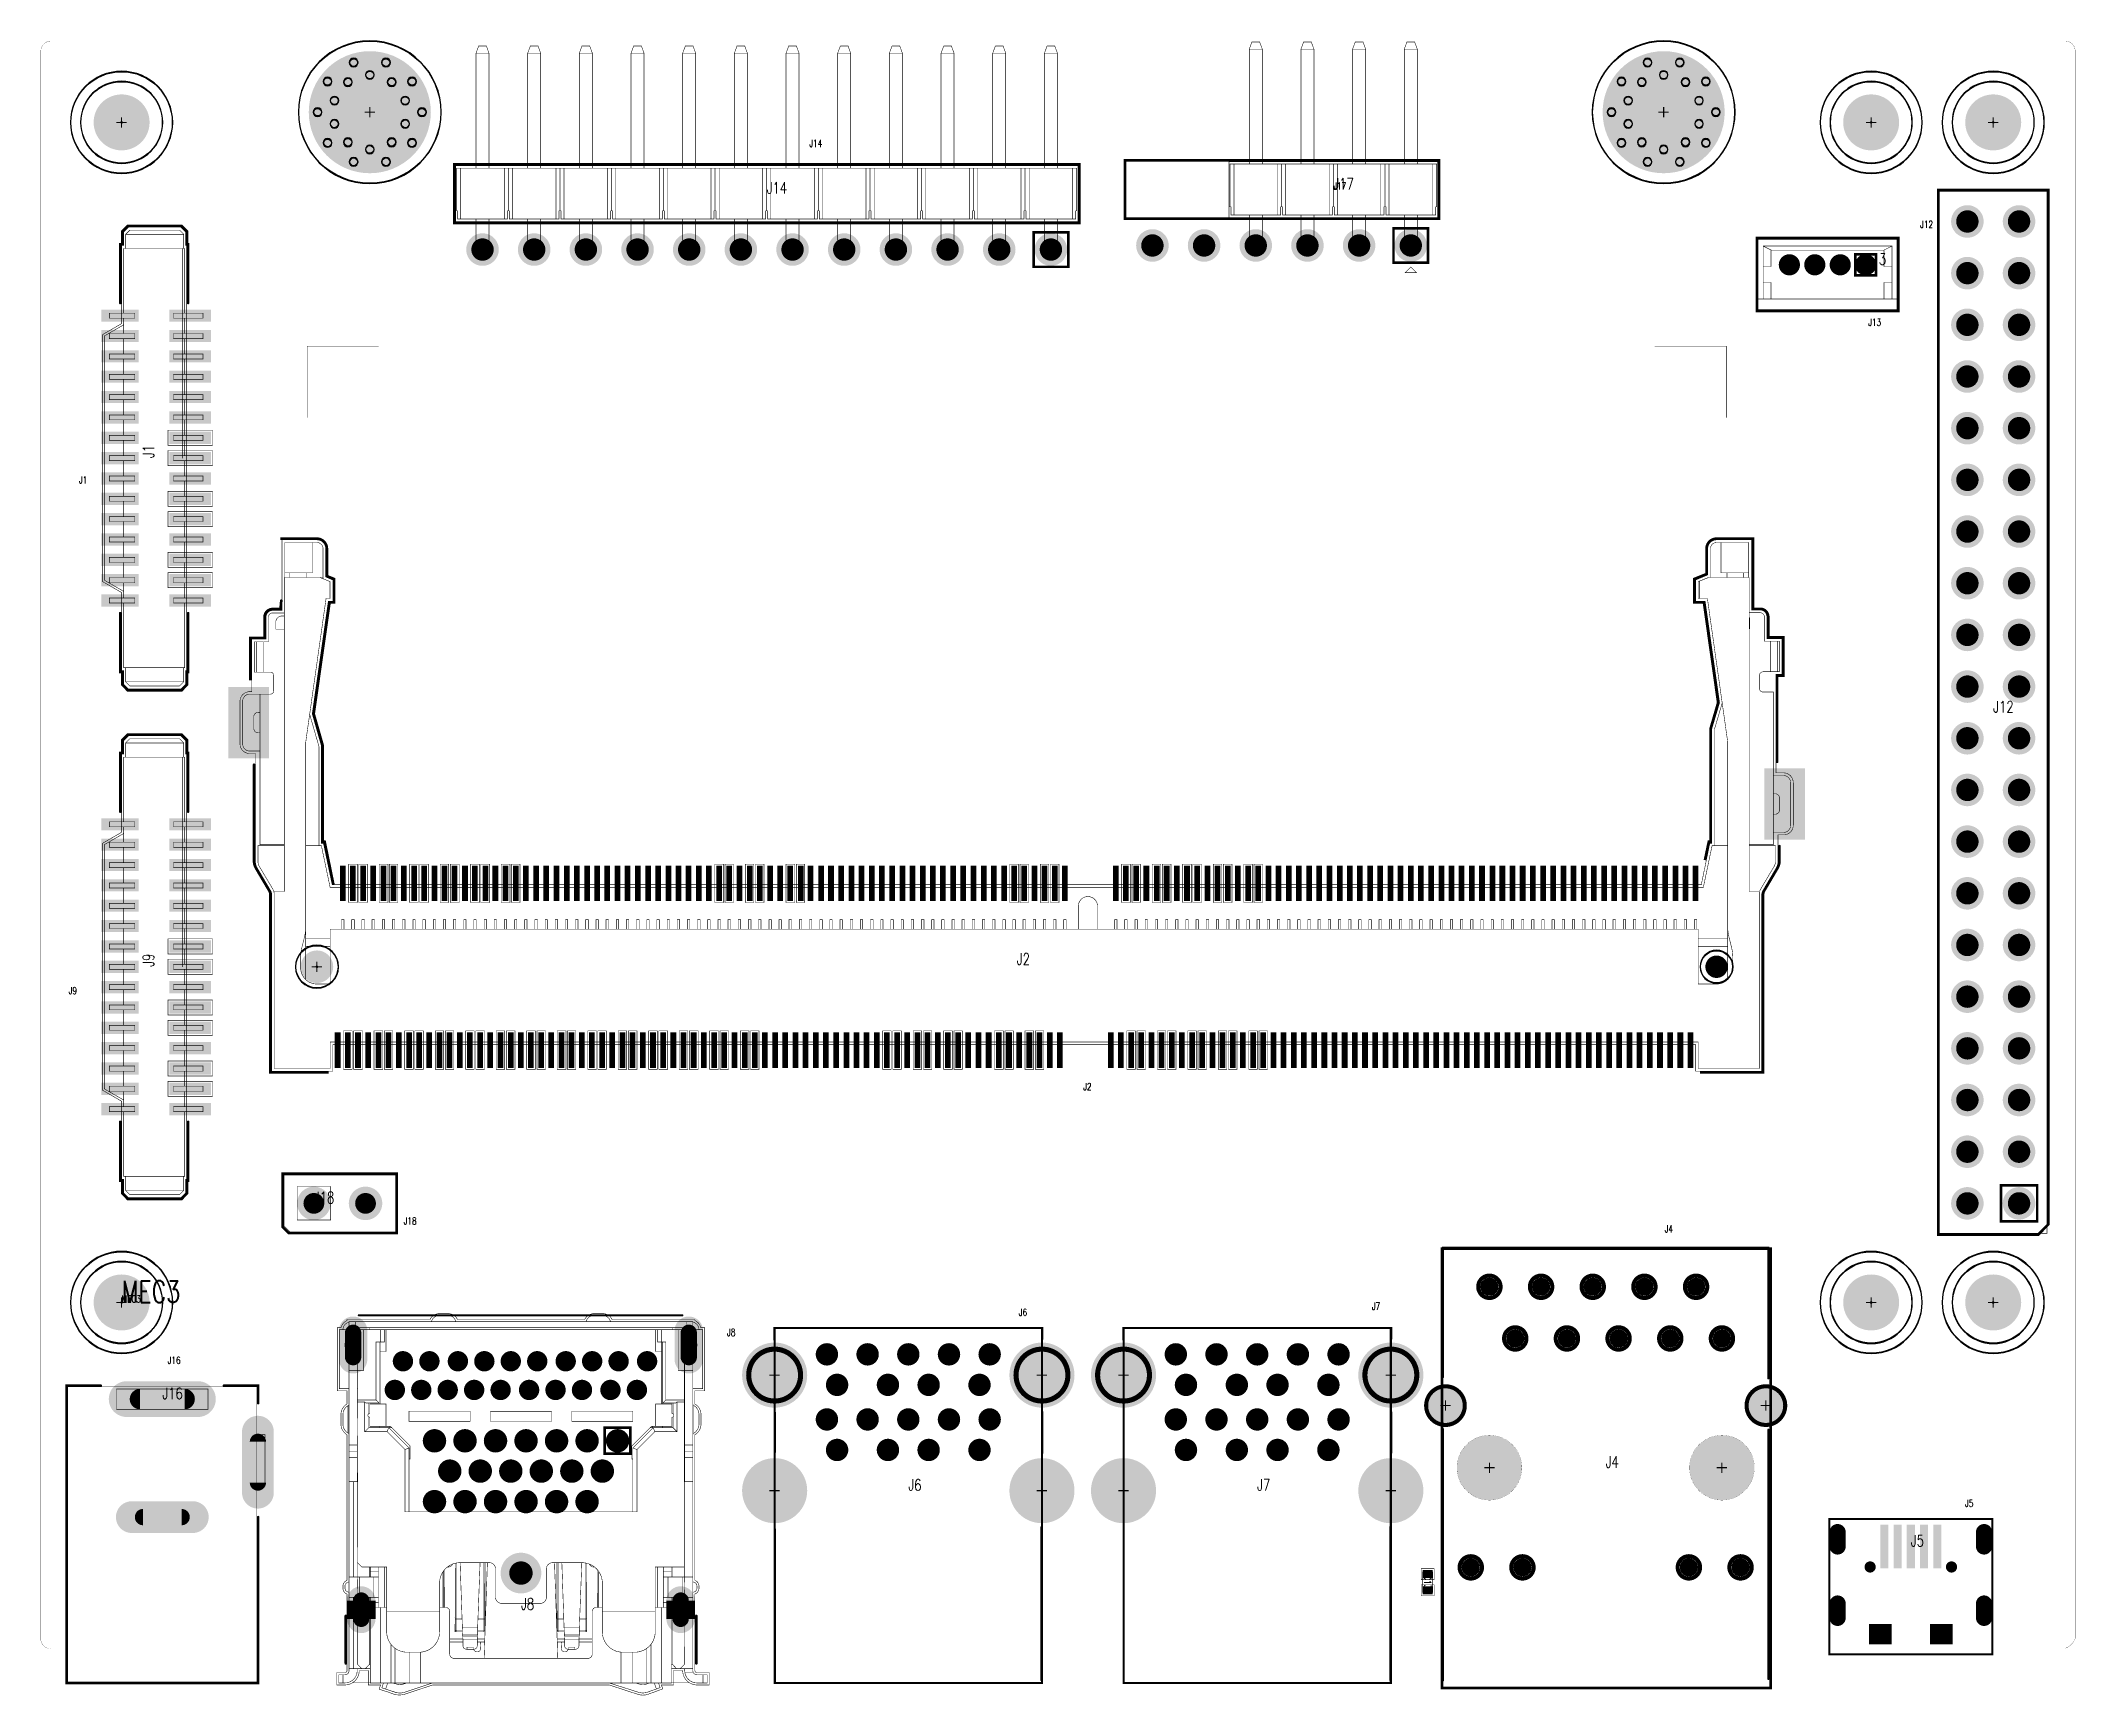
# Model space of a CAD drawing. Extents: x 0 to 100, y -2 to 79.
import ezdxf

# ---------------------------------------------------------------- set-up
doc = ezdxf.new("R2010")
doc.units = 0
doc.header["$MEASUREMENT"] = 0
doc.linetypes.add('KEEPOUT_10010100$0', pattern=[2, 1, 1])
doc.layers.get('0').update_dxf_attribs({"linetype": 'CONTINUOUS'})
for name, color, linetype in [('BOARD_OUTLINE_00', 183, 'CONTINUOUS'), ('DRIL_NPLTE_THRU_01', 34, 'CONTINUOUS'), ('DRIL_NPLTE_THRU_02', 1, 'CONTINUOUS'), ('DRIL_NPLTE_THRU_03', 3, 'CONTINUOUS'), ('DRIL_NPLTE_THRU_04', 146, 'CONTINUOUS'), ('DRIL_NPLTE_THRU_05', 5, 'CONTINUOUS'), ('DRIL_NPLTE_THRU_06', 176, 'CONTINUOUS'), ('DRIL_PLTE_THRU_01', 34, 'CONTINUOUS'), ('DRIL_PLTE_THRU_02', 1, 'CONTINUOUS'), ('DRIL_PLTE_THRU_03', 3, 'CONTINUOUS'), ('DRIL_PLTE_THRU_04', 146, 'CONTINUOUS'), ('DRIL_PLTE_THRU_05', 5, 'CONTINUOUS'), ('DRIL_PLTE_THRU_06', 176, 'CONTINUOUS'), ('DRIL_SYMBOL', 183, 'CONTINUOUS'), ('KEEPOUT_-1', 183, 'CONTINUOUS'), ('KEEPOUT_00', 43, 'CONTINUOUS'), ('KEEPOUT_01', 43, 'CONTINUOUS'), ('PADS_BOT', 5, 'CONTINUOUS'), ('PADS_INNER', 43, 'CONTINUOUS'), ('PADS_TOP', 43, 'CONTINUOUS'), ('PART_NAME_01', 130, 'CONTINUOUS'), ('PART_NAME_26', 2, 'CONTINUOUS'), ('PART_TOP_2DLINE_01', 23, 'CONTINUOUS'), ('PART_TOP_2DLINE_02', 16, 'CONTINUOUS'), ('PART_TOP_2DLINE_15', 96, 'CONTINUOUS'), ('PART_TOP_2DLINE_26', 2, 'CONTINUOUS')]:
    doc.layers.add(name, color=color, linetype=linetype)
doc.styles.add('W0$03', font='simplex', dxfattribs={"width": 0.75})
doc.styles.add('W0$0499993333', font='simplex', dxfattribs={"width": 0.75})
doc.styles.add('W0$0624986667', font='simplex', dxfattribs={"width": 0.75})
doc.styles.add('W0$127', font='simplex', dxfattribs={"width": 0.75})
doc.styles.add('W0$254', font='simplex', dxfattribs={"width": 0.75})

# ---------------------------------------------------------------- blocks, each defined once
blk = doc.blocks.new('SMOOTH_0$01')
at = {"const_width": 0.005}
blk.add_lwpolyline([(-0.0025, 0, 1), (0.0025, 0, 1)], format="xyb", close=True, dxfattribs=at)
blk = doc.blocks.new('BOARD_462')
at = {"layer": 'BOARD_OUTLINE_00', "const_width": 0.01}
blk.add_lwpolyline([(0, 0.5, 0.48073), (0.5, 0), (99.5, 0, 0.235929), (100, 0.5), (100, 78.5, 0.414214), (99.5, 79), (0.5, 79, 0.414214), (0, 78.5)], format="xyb", close=True, dxfattribs=at)
at = {"layer": 'BOARD_OUTLINE_00'}
for p in [(100, 78.5), (0, 0.5), (0.5, 0), (99.5, 0), (100, 0.5)]:
    blk.add_blockref('SMOOTH_0$01', p, dxfattribs=at)
blk = doc.blocks.new('SMOOTH_0$0254')
at = {"const_width": 0.0127}
blk.add_lwpolyline([(-0.00635, 0, 1), (0.00635, 0, 1)], format="xyb", close=True, dxfattribs=at)
blk = doc.blocks.new('SMOOTH_0$1299993333')
at = {"const_width": 0.065}
blk.add_lwpolyline([(-0.03, 0, 1), (0.03, 0, 1)], format="xyb", close=True, dxfattribs=at)
blk = doc.blocks.new('PART_BODY_TOP_410')
at = {"layer": 'PART_TOP_2DLINE_02', "const_width": 0.0254}
for points in [[(-0.63, 0.68), (-1.37, 0.68), (-1.37, 2.87), (-0.63, 2.87)], [(0.37, 0.68), (-0.37, 0.68), (-0.37, 2.87), (0.37, 2.87)], [(2.37, 0.68), (1.63, 0.68), (1.63, 2.87), (2.37, 2.87)], [(3.37, 0.68), (2.63, 0.68), (2.63, 2.87), (3.37, 2.87)], [(5.37, 0.68), (4.63, 0.68), (4.63, 2.87), (5.37, 2.87)], [(6.37, 0.68), (5.63, 0.68), (5.63, 2.87), (6.37, 2.87)]]:
    blk.add_lwpolyline(points, close=True, dxfattribs=at)
at = {"layer": 'PART_TOP_2DLINE_15', "const_width": 0.0254}
for points in [[(-6.88, 0.95), (-7.12, 0.95), (-7.12, 2.4), (-6.88, 2.4)], [(-5.87, 0.95), (-6.12, 0.95), (-6.12, 2.4), (-5.87, 2.4)], [(-4.87, 0.95), (-5.12, 0.95), (-5.12, 2.4), (-4.87, 2.4)], [(-3.87, 0.95), (-4.12, 0.95), (-4.12, 2.4), (-3.87, 2.4)], [(-2.87, 0.95), (-3.12, 0.95), (-3.12, 2.4), (-2.87, 2.4)], [(-1.88, 0.95), (-2.12, 0.95), (-2.12, 2.4), (-1.88, 2.4)], [(-0.87, 0.95), (-1.12, 0.95), (-1.12, 2.4), (-0.87, 2.4)], [(0.13, 0.95), (0.13, 2.4), (-0.12, 2.4), (-0.12, 0.95)], [(1.13, 0.95), (1.13, 2.4), (0.88, 2.4), (0.88, 0.95)], [(2.12, 0.95), (2.12, 2.4), (1.88, 2.4), (1.88, 0.95)], [(3.12, 0.95), (3.12, 2.4), (2.88, 2.4), (2.88, 0.95)], [(4.12, 0.95), (4.12, 2.4), (3.88, 2.4), (3.88, 0.95)], [(5.13, 0.95), (5.13, 2.4), (4.88, 2.4), (4.88, 0.95)], [(6.13, 0.95), (6.13, 2.4), (5.87, 2.4), (5.87, 0.95)], [(7.12, 0.95), (7.12, 2.4), (6.88, 2.4), (6.88, 0.95)], [(-10.45, 1.55), (-10.45, 1.6), (10.45, 1.6), (10.45, 1.55), (11.11, 1.55), (11.35, 1.31), (11.35, -1.26), (11.11, -1.5), (10.45, -1.5), (10.45, -1.6), (6.61, -1.6), (6.06, -2.55), (-6.06, -2.55), (-6.61, -1.6), (-10.45, -1.6), (-10.45, -1.5), (-11.11, -1.5), (-11.35, -1.26), (-11.35, 1.31), (-11.11, 1.55)], [(-6.88, -2.2), (-7.12, -2.2), (-7.12, -0.95), (-6.88, -0.95)], [(-5.87, -2.2), (-6.12, -2.2), (-6.12, -0.95), (-5.87, -0.95)], [(-4.87, -2.2), (-5.12, -2.2), (-5.12, -0.95), (-4.87, -0.95)], [(-3.87, -2.2), (-4.12, -2.2), (-4.12, -0.95), (-3.87, -0.95)], [(-2.87, -2.2), (-3.12, -2.2), (-3.12, -0.95), (-2.87, -0.95)], [(-1.88, -2.2), (-2.12, -2.2), (-2.12, -0.95), (-1.88, -0.95)], [(-0.87, -2.2), (-1.12, -2.2), (-1.12, -0.95), (-0.87, -0.95)], [(0.13, -2.2), (-0.12, -2.2), (-0.12, -0.95), (0.13, -0.95)], [(1.13, -2.2), (0.88, -2.2), (0.88, -0.95), (1.13, -0.95)], [(2.12, -2.2), (1.88, -2.2), (1.88, -0.95), (2.12, -0.95)], [(3.12, -2.2), (3.12, -0.95), (2.88, -0.95), (2.88, -2.2)], [(4.12, -2.2), (4.12, -0.95), (3.88, -0.95), (3.88, -2.2)], [(5.13, -2.2), (5.13, -0.95), (4.88, -0.95), (4.88, -2.2)], [(6.13, -2.2), (6.13, -0.95), (5.87, -0.95), (5.87, -2.2)], [(7.12, -2.2), (7.12, -0.95), (6.88, -0.95), (6.88, -2.2)]]:
    blk.add_lwpolyline(points, close=True, dxfattribs=at)
for points in [[(-10.3, -1.4), (-11, -1.4), (-11.2, -1.2), (-11.2, 1.25), (-11, 1.45)], [(-10.3, 1.45), (-11, 1.45), (-11, -1.4)], [(-7.12, -1.5), (-10.3, -1.5), (-10.3, 1.5), (-7.12, 1.5)], [(0, 1.4), (-10.3, 1.4)], [(-6.12, 1.5), (-6.88, 1.5)], [(-5.12, 1.5), (-5.87, 1.5)], [(-4.12, 1.5), (-4.87, 1.5)], [(-3.12, 1.5), (-3.87, 1.5)], [(-2.12, 1.5), (-2.87, 1.5)], [(-1.12, 1.5), (-1.88, 1.5)], [(-0.12, 1.5), (-0.87, 1.5)], [(0.88, 1.5), (0.13, 1.5)], [(1.88, 1.5), (1.13, 1.5)], [(2.88, 1.5), (2.12, 1.5)], [(3.88, 1.5), (3.12, 1.5)], [(4.88, 1.5), (4.12, 1.5)], [(5.87, 1.5), (5.13, 1.5)], [(6.88, 1.5), (6.13, 1.5)], [(7.12, -1.5), (10.3, -1.5), (10.3, 1.5), (7.12, 1.5)], [(10.3, -1.4), (11, -1.4), (11.2, -1.2), (11.2, 1.25), (11, 1.45), (10.3, 1.45)], [(11, -1.4), (11, 1.45)], [(-6.12, -1.5), (-6.88, -1.5)], [(6.55, -1.5), (6, -2.45), (-6, -2.45), (-6.55, -1.5)], [(-5.12, -1.5), (-5.87, -1.5)], [(-4.12, -1.5), (-4.87, -1.5)], [(-3.12, -1.5), (-3.87, -1.5)], [(-2.12, -1.5), (-2.87, -1.5)], [(-1.12, -1.5), (-1.88, -1.5)], [(-0.12, -1.5), (-0.87, -1.5)], [(0.88, -1.5), (0.13, -1.5)], [(1.88, -1.5), (1.13, -1.5)], [(2.88, -1.5), (2.12, -1.5)], [(3.88, -1.5), (3.12, -1.5)], [(4.88, -1.5), (4.12, -1.5)], [(5.87, -1.5), (5.13, -1.5)], [(6.88, -1.5), (6.13, -1.5)]]:
    blk.add_lwpolyline(points, dxfattribs=at)
at = {"layer": 'PART_TOP_2DLINE_26', "const_width": 0.13}
for points in [[(-7.62, 1.67), (-10.51, 1.67), (-10.51, 1.61), (-11.14, 1.61), (-11.41, 1.34), (-11.41, -1.29), (-11.14, -1.56), (-10.51, -1.56), (-10.51, -1.67), (-7.62, -1.67)], [(7.62, -1.67), (10.52, -1.67), (10.52, -1.56), (11.14, -1.56), (11.42, -1.29), (11.42, 1.34), (11.14, 1.61), (10.52, 1.61), (10.52, 1.67), (7.62, 1.67)]]:
    blk.add_lwpolyline(points, dxfattribs=at)
at = {"layer": 'PART_TOP_2DLINE_02'}
for p in [(-1.37, 2.87), (-0.63, 2.87), (-0.37, 2.87), (0.37, 2.87), (1.63, 2.87), (2.37, 2.87), (2.63, 2.87), (3.37, 2.87), (4.63, 2.87), (5.37, 2.87), (5.63, 2.87), (6.37, 2.87), (-1.37, 0.68), (-0.63, 0.68), (-0.37, 0.68), (0.37, 0.68), (1.63, 0.68), (2.37, 0.68), (2.63, 0.68), (3.37, 0.68), (4.63, 0.68), (5.37, 0.68), (5.63, 0.68), (6.37, 0.68)]:
    blk.add_blockref('SMOOTH_0$0254', p, dxfattribs=at)
at = {"layer": 'PART_TOP_2DLINE_15'}
for p in [(-7.12, 2.4), (-6.88, 2.4), (-6.12, 2.4), (-5.87, 2.4), (-5.12, 2.4), (-4.87, 2.4), (-4.12, 2.4), (-3.87, 2.4), (-3.12, 2.4), (-2.87, 2.4), (-2.12, 2.4), (-1.88, 2.4), (-1.12, 2.4), (-0.87, 2.4), (-0.12, 2.4), (0.13, 2.4), (0.88, 2.4), (1.13, 2.4), (1.88, 2.4), (2.12, 2.4), (2.88, 2.4), (3.12, 2.4), (3.88, 2.4), (4.12, 2.4), (4.88, 2.4), (5.13, 2.4), (5.87, 2.4), (6.13, 2.4), (6.88, 2.4), (7.12, 2.4), (-11.35, 1.31), (-11.2, 1.25), (-11.11, 1.55), (-11, 1.45), (-11, 1.45), (-10.45, 1.6), (-10.45, 1.55), (-10.3, 1.5), (-10.3, 1.45), (-10.3, 1.4), (-7.12, 1.5), (-6.88, 1.5), (-6.12, 1.5), (-5.87, 1.5), (-5.12, 1.5), (-4.87, 1.5), (-4.12, 1.5), (-3.87, 1.5), (-3.12, 1.5), (-2.87, 1.5), (-2.12, 1.5), (-1.88, 1.5), (-1.12, 1.5), (-0.87, 1.5), (-0.12, 1.5), (0, 1.4), (0.13, 1.5), (0.88, 1.5), (1.13, 1.5), (1.88, 1.5), (2.12, 1.5), (2.88, 1.5), (3.12, 1.5), (3.88, 1.5), (4.12, 1.5), (4.88, 1.5), (5.13, 1.5), (5.87, 1.5), (6.13, 1.5), (6.88, 1.5), (7.12, 1.5), (10.3, 1.5), (10.3, 1.45), (10.45, 1.6), (10.45, 1.55), (11, 1.45), (11, 1.45), (11.11, 1.55), (11.2, 1.25), (11.35, 1.31), (-7.12, 0.95), (-6.88, 0.95), (-6.12, 0.95), (-5.87, 0.95), (-5.12, 0.95), (-4.87, 0.95), (-4.12, 0.95), (-3.87, 0.95), (-3.12, 0.95), (-2.87, 0.95), (-2.12, 0.95), (-1.88, 0.95), (-1.12, 0.95), (-0.87, 0.95), (-0.12, 0.95), (0.13, 0.95), (0.88, 0.95), (1.13, 0.95), (1.88, 0.95), (2.12, 0.95), (2.88, 0.95), (3.12, 0.95), (3.88, 0.95), (4.12, 0.95), (4.88, 0.95), (5.13, 0.95), (5.87, 0.95), (6.13, 0.95), (6.88, 0.95), (7.12, 0.95), (-7.12, -0.95), (-6.88, -0.95), (-6.12, -0.95), (-5.87, -0.95), (-5.12, -0.95), (-4.87, -0.95), (-4.12, -0.95), (-3.87, -0.95), (-3.12, -0.95), (-2.87, -0.95), (-2.12, -0.95), (-1.88, -0.95), (-1.12, -0.95), (-0.87, -0.95), (-0.12, -0.95), (0.13, -0.95), (0.88, -0.95), (1.13, -0.95), (1.88, -0.95), (2.12, -0.95), (2.88, -0.95), (3.12, -0.95), (3.88, -0.95), (4.12, -0.95), (4.88, -0.95), (5.13, -0.95), (5.87, -0.95), (6.13, -0.95), (6.88, -0.95), (7.12, -0.95), (-11.35, -1.26), (-11.2, -1.2), (-11.11, -1.5), (-11, -1.4), (-11, -1.4), (-10.45, -1.5), (-10.45, -1.6), (-10.3, -1.4), (-10.3, -1.5), (-7.12, -1.5), (-6.88, -1.5), (-6.61, -1.6), (-6.55, -1.5), (-6.12, -1.5), (-5.87, -1.5), (-5.12, -1.5), (-4.87, -1.5), (-4.12, -1.5), (-3.87, -1.5), (-3.12, -1.5), (-2.87, -1.5), (-2.12, -1.5), (-1.88, -1.5), (-1.12, -1.5), (-0.87, -1.5), (-0.12, -1.5), (0.13, -1.5), (0.88, -1.5), (1.13, -1.5), (1.88, -1.5), (2.12, -1.5), (2.88, -1.5), (3.12, -1.5), (3.88, -1.5), (4.12, -1.5), (4.88, -1.5), (5.13, -1.5), (5.87, -1.5), (6.13, -1.5), (6.55, -1.5), (6.61, -1.6), (6.88, -1.5), (7.12, -1.5), (10.3, -1.4), (10.3, -1.5), (10.45, -1.5), (10.45, -1.6), (11, -1.4), (11, -1.4), (11.11, -1.5), (11.2, -1.2), (11.35, -1.26), (-7.12, -2.2), (-6.88, -2.2), (-6.12, -2.2), (-6.06, -2.55), (-6, -2.45), (-5.87, -2.2), (-5.12, -2.2), (-4.87, -2.2), (-4.12, -2.2), (-3.87, -2.2), (-3.12, -2.2), (-2.87, -2.2), (-2.12, -2.2), (-1.88, -2.2), (-1.12, -2.2), (-0.87, -2.2), (-0.12, -2.2), (0.13, -2.2), (0.88, -2.2), (1.13, -2.2), (1.88, -2.2), (2.12, -2.2), (2.88, -2.2), (3.12, -2.2), (3.88, -2.2), (4.12, -2.2), (4.88, -2.2), (5.13, -2.2), (5.87, -2.2), (6, -2.45), (6.06, -2.55), (6.13, -2.2), (6.88, -2.2), (7.12, -2.2)]:
    blk.add_blockref('SMOOTH_0$0254', p, dxfattribs=at)
at = {"layer": 'PART_TOP_2DLINE_26'}
for p in [(-11.41, 1.34), (-11.14, 1.61), (-10.51, 1.67), (-10.51, 1.61), (-7.62, 1.67), (7.62, 1.67), (10.52, 1.67), (10.52, 1.61), (11.14, 1.61), (11.42, 1.34), (-11.41, -1.29), (-11.14, -1.56), (-10.51, -1.56), (-10.51, -1.67), (-7.62, -1.67), (7.62, -1.67), (10.52, -1.56), (10.52, -1.67), (11.14, -1.56), (11.42, -1.29)]:
    blk.add_blockref('SMOOTH_0$1299993333', p, dxfattribs=at)
blk = doc.blocks.new('DRIL_HOLE_0')
blk.add_lwpolyline([(0, 0, 1), (0, 0, 1)], format="xyb", close=True)
blk = doc.blocks.new('PAD_0')
blk.add_lwpolyline([(0, 0, 1), (0, 0, 1)], format="xyb", close=True)
blk = doc.blocks.new('PAD_27')
at = {"const_width": 0.6}
blk.add_lwpolyline([(-1.025, 0), (1.025, 0)], dxfattribs=at)
blk = doc.blocks.new('STK_TOP_12')
at = {"layer": 'DRIL_PLTE_THRU_01'}
blk.add_blockref('DRIL_HOLE_0', (0, 0), dxfattribs=at)
at = {"layer": 'DRIL_PLTE_THRU_02'}
blk.add_blockref('DRIL_HOLE_0', (0, 0), dxfattribs=at)
at = {"layer": 'DRIL_PLTE_THRU_03'}
blk.add_blockref('DRIL_HOLE_0', (0, 0), dxfattribs=at)
at = {"layer": 'DRIL_PLTE_THRU_04'}
blk.add_blockref('DRIL_HOLE_0', (0, 0), dxfattribs=at)
at = {"layer": 'DRIL_PLTE_THRU_05'}
blk.add_blockref('DRIL_HOLE_0', (0, 0), dxfattribs=at)
at = {"layer": 'DRIL_PLTE_THRU_06'}
blk.add_blockref('DRIL_HOLE_0', (0, 0), dxfattribs=at)
at = {"layer": 'PADS_BOT'}
blk.add_blockref('PAD_0', (0, 0), dxfattribs=at)
at = {"layer": 'PADS_INNER'}
blk.add_blockref('PAD_0', (0, 0), dxfattribs=at)
at = {"layer": 'PADS_TOP', "rotation": 90}
blk.add_blockref('PAD_27', (0, 0), dxfattribs=at)
blk = doc.blocks.new('PAD_28')
at = {"const_width": 0.6}
blk.add_lwpolyline([(-0.92, 0), (0.92, 0)], dxfattribs=at)
blk = doc.blocks.new('STK_TOP_13')
at = {"layer": 'DRIL_PLTE_THRU_01'}
blk.add_blockref('DRIL_HOLE_0', (0, 0), dxfattribs=at)
at = {"layer": 'DRIL_PLTE_THRU_02'}
blk.add_blockref('DRIL_HOLE_0', (0, 0), dxfattribs=at)
at = {"layer": 'DRIL_PLTE_THRU_03'}
blk.add_blockref('DRIL_HOLE_0', (0, 0), dxfattribs=at)
at = {"layer": 'DRIL_PLTE_THRU_04'}
blk.add_blockref('DRIL_HOLE_0', (0, 0), dxfattribs=at)
at = {"layer": 'DRIL_PLTE_THRU_05'}
blk.add_blockref('DRIL_HOLE_0', (0, 0), dxfattribs=at)
at = {"layer": 'DRIL_PLTE_THRU_06'}
blk.add_blockref('DRIL_HOLE_0', (0, 0), dxfattribs=at)
at = {"layer": 'PADS_BOT'}
blk.add_blockref('PAD_0', (0, 0), dxfattribs=at)
at = {"layer": 'PADS_INNER'}
blk.add_blockref('PAD_0', (0, 0), dxfattribs=at)
at = {"layer": 'PADS_TOP', "rotation": 90}
blk.add_blockref('PAD_28', (0, 0), dxfattribs=at)
blk = doc.blocks.new('SYM_TOP_9')
for name, p in [('STK_TOP_12', (-7, 1.77)), ('STK_TOP_12', (-6, 1.77)), ('STK_TOP_12', (-5, 1.77)), ('STK_TOP_12', (-4, 1.77)), ('STK_TOP_12', (-3, 1.77)), ('STK_TOP_12', (-2, 1.77)), ('STK_TOP_12', (-1, 1.77)), ('STK_TOP_12', (0, 1.77)), ('STK_TOP_12', (1, 1.77)), ('STK_TOP_12', (2, 1.77)), ('STK_TOP_12', (3, 1.77)), ('STK_TOP_12', (4, 1.77)), ('STK_TOP_12', (5, 1.77)), ('STK_TOP_12', (6, 1.77)), ('STK_TOP_12', (7, 1.77)), ('PART_BODY_TOP_410', (0, 0)), ('STK_TOP_13', (-7, -1.68)), ('STK_TOP_13', (-6, -1.68)), ('STK_TOP_13', (-5, -1.68)), ('STK_TOP_13', (-4, -1.68)), ('STK_TOP_13', (-3, -1.68)), ('STK_TOP_13', (-2, -1.68)), ('STK_TOP_13', (-1, -1.68)), ('STK_TOP_13', (0, -1.68)), ('STK_TOP_13', (1, -1.68)), ('STK_TOP_13', (2, -1.68)), ('STK_TOP_13', (3, -1.68)), ('STK_TOP_13', (4, -1.68)), ('STK_TOP_13', (5, -1.68)), ('STK_TOP_13', (6, -1.68)), ('STK_TOP_13', (7, -1.68))]:
    blk.add_blockref(name, p)
blk = doc.blocks.new('PART_TOP_75')
blk.add_blockref('SYM_TOP_9', (0, 0))
at = {"layer": 'PART_NAME_01', "style": 'W0$03', "width": 0.75}
blk.add_text('J1', height=0.35, rotation=90, dxfattribs=at).set_placement((1.252, -3.69))
at = {"layer": 'PART_NAME_26', "style": 'W0$0624986667', "width": 0.75}
blk.add_text('J1', height=0.56, rotation=180, dxfattribs=at).set_placement((0, 0))
blk = doc.blocks.new('SMOOTH_0$1')
at = {"const_width": 0.05}
blk.add_lwpolyline([(-0.025, 0, 1), (0.025, 0, 1)], format="xyb", close=True, dxfattribs=at)
blk = doc.blocks.new('PART_BODY_TOP_436')
at = {"layer": 'PART_TOP_2DLINE_01', "const_width": 0.01}
blk.add_lwpolyline([(-8.25, -3.6), (8.25, -3.6)], dxfattribs=at)
at = {"layer": 'PART_TOP_2DLINE_15', "const_width": 0.0254}
for points in [[(-3.12, 14.26, 0.298113), (-3.58, 14.55), (-4.01, 14.55, 0.298113), (-4.47, 14.26), (-8.55, 14.26), (-8.55, 14.21, 0.244236), (-8.84, 13.86), (-9.03, 13.86), (-9.03, 10.76), (-8.55, 10.76), (-8.55, 10.11, 0.267482), (-8.85, 9.59), (-8.85, 9.12, 0.267482), (-8.55, 8.6), (-8.55, 1.44, 0.317699), (-8.75, 1.16), (-8.75, 1.06, 0.317699), (-8.55, 0.77), (-8.55, -2.99, -0.414214), (-8.65, -3.09), (-9.05, -3.09), (-9.05, -3.7), (-8.65, -3.7, 0.414214), (-7.95, -2.99), (-7.5, -2.99), (-7.5, -3.7), (-6.9, -3.7), (-6.97, -3.91), (-6.52, -4.05), (-6.26, -4.15, 0.092767), (-5.97, -4.19), (-5.97, -4.19, 0.08617), (-5.7, -4.15), (-4.37, -3.71, -0.080458), (-4.28, -3.7), (4.28, -3.7, -0.077385), (4.37, -3.71), (5.75, -4.16, 0.167343), (6.27, -4.15), (6.97, -3.89), (6.9, -3.7), (7.5, -3.7), (7.5, -2.99), (7.95, -2.99, 0.414214), (8.65, -3.7), (9.25, -3.7), (9.25, -3.09), (8.65, -3.09, -0.414214), (8.55, -2.99), (8.55, 0.77, 0.316739), (8.75, 1.06), (8.75, 1.16, 0.317699), (8.55, 1.44), (8.55, 8.6, 0.267482), (8.85, 9.12), (8.85, 9.59, 0.267482), (8.55, 10.11), (8.55, 10.76), (9.03, 10.76), (9.03, 13.86), (8.84, 13.86, 0.244236), (8.55, 14.21), (8.55, 14.26), (4.48, 14.26, 0.298113), (4.02, 14.55), (3.59, 14.55, 0.298113), (3.13, 14.26)], [(-8.45, 13.26, 0.414214), (-8.65, 13.06), (-8.65, 12.96, 0.414214), (-8.45, 12.76), (-8.45, 10.86), (-8.93, 10.86), (-8.93, 13.76), (-8.45, 13.76)], [(-8.75, 9.12, 0.267949), (-8.5, 8.68), (-8.5, 10.03, 0.267949), (-8.75, 9.59)]]:
    blk.add_lwpolyline(points, format="xyb", close=True, dxfattribs=at)
for points in [[(-8.44, 14.14, 0.342377), (-8.75, 13.76)], [(-4.4, 14.16, -0.341889), (-4.01, 14.46), (-3.58, 14.46, -0.341889), (-3.2, 14.16)], [(3.2, 14.16, -0.341889), (3.59, 14.46), (4.02, 14.46, -0.341889), (4.4, 14.16)], [(8.75, 13.76, 0.342377), (8.45, 14.14)], [(-8.05, -2.9), (-8.05, -2.99, -0.414214), (-8.65, -3.6), (-8.95, -3.6), (-8.95, -3.2), (-8.65, -3.2, 0.414214), (-8.45, -2.99), (-8.45, 13.76, -0.30049), (-8.38, 13.85)], [(8.39, 13.85, -0.30049), (8.45, 13.76), (8.45, -2.9)], [(8.45, 13.26, -0.414214), (8.65, 13.06), (8.65, 12.96, -0.414214), (8.45, 12.76)], [(-8.5, 10.03, 0.265612), (-8.45, 10.11)], [(-6.63, 9.01), (-6.63, 10.11), (-7.43, 10.11), (-7.43, 9.65, 1), (-7.43, 9.46), (-7.43, 9.01), (-6.41, 9.01), (-5.45, 8.05), (-5.45, 7.41), (-5.5, 7.41)], [(5.5, 7.41), (5.45, 7.41), (5.45, 8.05), (6.41, 9.01), (7.42, 9.01), (7.42, 9.46, 1), (7.42, 9.65), (7.42, 10.11), (6.62, 10.11), (6.62, 9.01)], [(8.46, 10.08, 0.174978), (8.5, 10.03), (8.5, 8.68, 0.267949), (8.75, 9.12), (8.75, 9.59, 0.267949), (8.5, 10.03)], [(-8.45, 8.63, 0.174978), (-8.5, 8.68)], [(8.5, 8.68, 0.266547), (8.45, 8.6)], [(8.03, 2.1), (6.6, 2.1), (6.6, -1.09, -0.414214), (5.6, -2.09), (5, -2.09, -0.414214), (4, -1.09), (4, 1.31, 0.414214), (3, 2.31), (1.55, 2.31, 0.414214), (1.25, 2.01), (1.25, 0.61, -0.414214), (0.95, 0.31), (-0.95, 0.31, -0.414214), (-1.25, 0.61), (-1.25, 2.01, 0.414214), (-1.55, 2.31), (-3, 2.31, 0.414214), (-4, 1.31), (-4, -1.09, -0.414214), (-5, -2.09), (-5.6, -2.09, -0.414214), (-6.6, -1.09), (-6.6, 2.1), (-7.83, 2.1), (-8.03, 2.31)], [(-3.37, 2.23, -0.299539), (-3.55, 2.1), (-3.6, 2.1)], [(3.37, 2.23, 0.299539), (3.55, 2.1), (3.59, 2.1)], [(-8.45, 0.86, -0.414214), (-8.65, 1.06), (-8.65, 1.16, -0.414214), (-8.45, 1.36)], [(8.45, 0.86, 0.414214), (8.65, 1.06), (8.65, 1.16, 0.414214), (8.45, 1.36)], [(-4, 0.11), (-3.7, 0.11, -0.414214), (-3.5, -0.09), (-3.5, -2.19, 0.414214), (-3.3, -2.39), (3.3, -2.39, 0.414214), (3.5, -2.19), (3.5, -0.09, -0.414214), (3.7, 0.11), (4, 0.11)], [(-2.3, -1.99), (-2.32, -1.95, 0.881619), (-1.98, -1.89), (-2, -1.59)], [(2, -1.59), (1.98, -1.89, 0.882394), (2.32, -1.95), (2.3, -1.99)], [(7.4, -2.9), (8.45, -2.9), (8.45, -2.9), (8.45, -2.91), (8.45, -2.92), (8.45, -2.99, 0.414214), (8.65, -3.2), (9.15, -3.2), (9.15, -3.6), (8.65, -3.6, -0.414214), (8.05, -2.99), (8.05, -2.92), (8.05, -2.91), (8.05, -2.9), (8.04, -2.9)], [(-4.33, -3.6, 0.05022), (-4.4, -3.62), (-5.73, -4.06, -0.160622), (-6.17, -4.06), (-6.84, -3.84), (-6.76, -3.6)], [(-6.03, -4.09, -0.071681), (-6.22, -4.05), (-6.49, -3.96)], [(-6.31, -3.6), (-6.04, -3.68, 0.160622), (-5.86, -3.68), (-5.6, -3.6)], [(-5.96, -3.69, 0.05372), (-5.89, -3.68), (-5.63, -3.6)], [(4.33, -3.6, -0.048033), (4.4, -3.62), (5.78, -4.06, 0.167343), (6.23, -4.05), (6.84, -3.83), (6.76, -3.6)], [(5.64, -3.6), (5.9, -3.68, 0.166894), (6.1, -3.68), (6.32, -3.6)]]:
    blk.add_lwpolyline(points, format="xyb", dxfattribs=at)
at = {"layer": 'PART_TOP_2DLINE_15'}
for points, const_width in [([(8.45, 13.86), (8.45, 14.16), (-8.45, 14.16), (-8.45, 13.86)], 0.0254), ([(-5.7, 12.11), (-5.7, 12.3), (-5.9, 12.3), (-5.9, 12.11)], 0.0254), ([(-4.4, 12.11), (-4.4, 12.3), (-4.6, 12.3), (-4.6, 12.11)], 0.0254), ([(-3, 12.11), (-3, 12.3), (-3.2, 12.3), (-3.2, 12.11)], 0.0254), ([(-1.7, 12.11), (-1.7, 12.3), (-1.9, 12.3), (-1.9, 12.11)], 0.0254), ([(-0.4, 12.11), (-0.4, 12.3), (-0.6, 12.3), (-0.6, 12.11)], 0.0254), ([(0.9, 12.11), (0.9, 12.3), (0.7, 12.3), (0.7, 12.11)], 0.0254), ([(2.3, 12.11), (2.3, 12.3), (2.1, 12.3), (2.1, 12.11)], 0.0254), ([(3.6, 12.11), (3.6, 12.3), (3.4, 12.3), (3.4, 12.11)], 0.0254), ([(4.9, 12.11), (4.9, 12.3), (4.7, 12.3), (4.7, 12.11)], 0.0254), ([(6.3, 12.11), (6.3, 12.3), (6.1, 12.3), (6.1, 12.11)], 0.0254), ([(-6.3, 10.71), (-6.1, 10.71), (-6.1, 10.9), (-6.3, 10.9)], 0.0254), ([(-4.8, 10.71), (-4.8, 10.9), (-5, 10.9), (-5, 10.71)], 0.0254), ([(-3.5, 10.71), (-3.5, 10.9), (-3.7, 10.9), (-3.7, 10.71)], 0.0254), ([(-2.2, 10.71), (-2.2, 10.9), (-2.4, 10.9), (-2.4, 10.71)], 0.0254), ([(-0.9, 10.71), (-0.9, 10.9), (-1.1, 10.9), (-1.1, 10.71)], 0.0254), ([(0.5, 10.71), (0.5, 10.9), (0.3, 10.9), (0.3, 10.71)], 0.0254), ([(1.8, 10.71), (1.8, 10.9), (1.6, 10.9), (1.6, 10.71)], 0.0254), ([(3.1, 10.71), (3.1, 10.9), (2.9, 10.9), (2.9, 10.71)], 0.0254), ([(4.5, 10.71), (4.5, 10.9), (4.3, 10.9), (4.3, 10.71)], 0.0254), ([(5.8, 10.71), (5.8, 10.9), (5.6, 10.9), (5.6, 10.71)], 0.0254), ([(-2.5, 9.26), (-2.5, 9.76), (-5.5, 9.76), (-5.5, 9.26)], 0.0254), ([(1.5, 9.25), (1.5, 9.75), (-1.5, 9.75), (-1.5, 9.25)], 0.0254), ([(5.5, 9.26), (5.5, 9.76), (2.5, 9.76), (2.5, 9.26)], 0.0254), ([(4.11, 7.67), (5.38, 7.67), (5.38, 8.94), (4.11, 8.94)], 0.13), ([(-4.4, 8.18), (-4.1, 8.18), (-4.1, 8.43), (-4.4, 8.43)], 0.0254), ([(-2.9, 8.18), (-2.6, 8.18), (-2.6, 8.43), (-2.9, 8.43)], 0.0254), ([(-1.1, 8.18), (-1.1, 8.43), (-1.4, 8.43), (-1.4, 8.18)], 0.0254), ([(0.4, 8.18), (0.4, 8.43), (0.1, 8.43), (0.1, 8.18)], 0.0254), ([(1.9, 8.18), (1.9, 8.43), (1.6, 8.43), (1.6, 8.18)], 0.0254), ([(3.4, 8.18), (3.4, 8.43), (3.1, 8.43), (3.1, 8.18)], 0.0254), ([(4.9, 8.18), (4.9, 8.43), (4.6, 8.43), (4.6, 8.18)], 0.0254), ([(-3.65, 6.68), (-3.35, 6.68), (-3.35, 6.93), (-3.65, 6.93)], 0.0254), ([(-2.15, 6.68), (-1.85, 6.68), (-1.85, 6.93), (-2.15, 6.93)], 0.0254), ([(-0.35, 6.68), (-0.35, 6.93), (-0.65, 6.93), (-0.65, 6.68)], 0.0254), ([(1.15, 6.68), (1.15, 6.93), (0.85, 6.93), (0.85, 6.68)], 0.0254), ([(2.65, 6.68), (2.65, 6.93), (2.35, 6.93), (2.35, 6.68)], 0.0254), ([(4.15, 6.68), (4.15, 6.93), (3.85, 6.93), (3.85, 6.68)], 0.0254), ([(-4.4, 5.18), (-4.1, 5.18), (-4.1, 5.43), (-4.4, 5.43)], 0.0254), ([(-2.9, 5.18), (-2.6, 5.18), (-2.6, 5.43), (-2.9, 5.43)], 0.0254), ([(-1.4, 5.18), (-1.1, 5.18), (-1.1, 5.43), (-1.4, 5.43)], 0.0254), ([(0.4, 5.18), (0.4, 5.43), (0.1, 5.43), (0.1, 5.18)], 0.0254), ([(1.9, 5.18), (1.9, 5.43), (1.6, 5.43), (1.6, 5.18)], 0.0254), ([(3.4, 5.18), (3.4, 5.43), (3.1, 5.43), (3.1, 5.18)], 0.0254)]:
    blk.add_lwpolyline(points, close=True, dxfattribs=dict(at, const_width=const_width))
at = {"layer": 'PART_TOP_2DLINE_15', "const_width": 0.0254}
for points in [[(-8.14, 13.86), (-8.14, 14.16)], [(8.15, 13.86), (8.15, 14.16)], [(8.45, 10.86), (8.93, 10.86), (8.93, 13.76), (-8.45, 13.76)], [(-8.24, 13.76), (-8.05, 13.55), (-8.03, 6.29), (-8.45, 6.29)], [(-8.45, 11.76), (-8.03, 11.76), (-7.73, 11.76), (-7.73, 13.76)], [(-8.45, 13.46), (-8.05, 13.46)], [(-8.03, 13.76), (-8.05, 1.61), (-8.03, 0.61), (-8.03, -2.69), (-7.83, -2.9)], [(-7.43, 13.76), (-7.43, 13.86)], [(-6.72, 13.76), (-6.72, 13.16), (-7.13, 13.16), (-7.13, 10.31)], [(-6.97, 10.11), (-6.97, 13.16)], [(-6.63, 13.76), (-6.63, 12.69), (-6.92, 12.69)], [(-6.92, 10.11), (-6.92, 13.16)], [(-6.9, 13.16), (-6.9, 13.76)], [(6.62, 13.76), (6.62, 12.69), (6.92, 12.69)], [(8.03, 10.21), (7.67, 10.21), (7.62, 10.16), (6.97, 10.16), (7.12, 10.31), (7.12, 13.16), (6.72, 13.16), (6.72, 13.76)], [(6.9, 13.16), (6.9, 13.76)], [(6.92, 10.11), (6.92, 13.16)], [(6.97, 10.11), (6.97, 13.16)], [(7.43, 13.76), (7.43, 13.86)], [(7.73, 13.76), (7.73, 11.76), (8.05, 11.76), (8.45, 11.76)], [(7.83, -2.9), (8.03, -2.69), (8.05, 0.61), (8.03, 1.61), (8.03, 13.76)], [(8.45, 6.29), (8.05, 6.29), (8.05, 13.55), (8.26, 13.76)], [(8.05, 13.46), (8.45, 13.46)], [(-8.45, 12.56), (-8.05, 12.56)], [(-8.45, 12.26), (-8.05, 12.26)], [(8.05, 12.56), (8.45, 12.56)], [(8.05, 12.26), (8.45, 12.26)], [(-8.05, 10.86), (-8.03, 10.86)], [(-8.03, 10.31), (-7.13, 10.31), (-6.97, 10.16), (-7.63, 10.16), (-7.68, 10.21), (-8.03, 10.21)], [(7.67, 10.21), (7.67, 8.75), (6.58, 8.75), (5.7, 7.87), (5.7, 4.81), (-5.7, 4.81), (-5.7, 7.87), (-6.58, 8.75), (-7.68, 8.75), (-7.68, 10.21)], [(-7.48, 9.64), (-7.48, 10.16)], [(7.12, 10.31), (8.03, 10.31)], [(7.47, 9.64), (7.47, 10.16)], [(8.03, 10.86), (8.05, 10.86)], [(-7.48, 8.95), (-7.48, 9.47)], [(-6.97, 8.95), (-6.97, 9.01)], [(-6.48, 8.93), (-6.48, 9.01)], [(6.47, 9.01), (6.47, 8.95), (6.36, 8.95)], [(6.97, 8.95), (6.97, 9.01)], [(7.67, 8.75), (7.47, 8.95), (7.47, 9.47)], [(-8.45, 8.09), (-8.05, 8.09)], [(-7.68, 8.75), (-7.48, 8.95), (-6.5, 8.95), (-5.5, 7.95), (-5.5, 4.81)], [(-6.36, 8.95), (-6.5, 8.95), (-6.58, 8.75)], [(5.5, 4.81), (5.5, 7.95), (6.5, 8.95), (7.47, 8.95)], [(6.5, 8.95), (6.58, 8.75)], [(8.05, 8.09), (8.45, 8.09)], [(-8.45, 7.79), (-8.05, 7.79)], [(-8.45, 7.49), (-8.05, 7.49)], [(-5.7, 7.87), (-5.5, 7.95)], [(5.5, 7.95), (5.7, 7.87)], [(8.05, 7.79), (8.45, 7.79)], [(8.05, 7.49), (8.45, 7.49)], [(-8.24, 1.61), (-8.24, 6.29)], [(-7.45, 1.61), (-7.45, 2.1)], [(-7.4, 1.61), (-7.4, 2.1)], [(-7, 0.11), (-7, 2.1)], [(-6.7, 0.11), (-6.7, 2.1)], [(-2.87, -1.09), (-3.24, -1.09), (-3.22, 2.28), (-3.22, -1), (-3.22, -1.01), (-3.17, -1.02), (-2.87, -1.02)], [(-3.17, 2.29), (-3.17, -1.02), (-3.17, -1.09)], [(-2.13, -0.89), (-2.88, -0.89), (-2.99, 2.31)], [(-2.88, -0.89), (-2.87, -1.18), (-2.87, -1.24), (-2.86, -1.32), (-2.14, -1.32), (-2.13, -1.24), (-2.13, -1.09), (-2.13, -0.89), (-2.01, 2.31)], [(-2.13, -1.09), (-1.78, -1.09), (-1.77, -1.01), (-1.77, -1), (-1.76, 2.31), (-1.76, -0.97)], [(-1.83, -1.09), (-1.82, -1.02), (-1.82, 2.31)], [(-1.81, -2.39), (-1.65, 2.31)], [(1.65, 2.31), (1.81, -2.39)], [(2.13, -1.02), (1.82, -1.02), (1.77, -1.01), (1.77, -1), (1.76, 2.31), (1.76, -0.97)], [(1.83, -1.09), (1.82, -1.02), (1.82, 2.31)], [(2.01, 2.31), (2.12, -0.89), (2.13, -1.18), (2.13, -1.24), (2.14, -1.32), (2.86, -1.32), (2.87, -1.24), (2.87, -1.09), (2.87, -0.89), (2.99, 2.31)], [(2.87, -1.09), (3.24, -1.09), (3.22, 2.28), (3.22, -1), (3.22, -1.01), (3.22, -1.09)], [(3.17, -1.09), (3.17, -1.02), (3.17, 2.29)], [(6.7, 0.11), (6.7, 2.1)], [(7, 0.11), (7, 2.1)], [(7.4, 1.61), (7.4, 2.1)], [(7.45, 1.61), (7.45, 2.1)], [(-8.45, 1.61), (-7, 1.61)], [(-7.93, 0.61), (-7.93, 1.61)], [(-7.4, 1.86), (-7, 1.86)], [(-7.23, 0.61), (-7.23, 1.61)], [(-3.83, 0.11), (-3.83, 1.86)], [(-3.76, 0.11), (-3.78, 1.94), (-3.78, 0.11)], [(3.77, 0.11), (3.76, 1.95), (3.76, 0.11)], [(3.82, 0.11), (3.82, 1.86)], [(7, 1.86), (7.4, 1.86)], [(7, 1.61), (8.45, 1.61)], [(7.23, 0.61), (7.23, 1.61)], [(7.94, 0.61), (7.94, 1.61)], [(-8.45, 0.61), (-7, 0.61)], [(-8.24, -2.9), (-8.24, 0.61)], [(-7.65, -2.9), (-7.45, -2.69), (-7.45, 0.61)], [(-7.4, 0.61), (-7.4, -3.6), (7.4, -3.6), (7.4, 0.61)], [(-7.4, 0.36), (-7, 0.36)], [(-7.4, 0.11), (-6.6, 0.11)], [(-6.91, -3.6), (-6.91, 0.11)], [(6.6, 0.11), (7.4, 0.11)], [(6.9, -3.6), (6.9, 0.11)], [(7, 0.61), (8.45, 0.61)], [(7, 0.36), (7.4, 0.36)], [(7.45, -2.69), (7.45, 0.61)], [(-6.6, -0.09), (-4, -0.09)], [(-3.24, -0.4), (-3.22, -0.4)], [(-2.89, -0.46), (-3.17, -0.46), (-3.22, -0.45)], [(-3.22, -1.01), (-3.22, -1.09)], [(-2.85, -1.8), (-2.85, -1.61), (-2.85, -1.48), (-2.86, -1.32), (-2.86, -1.55), (-2.85, -1.8), (-2.83, -1.86), (-2.79, -1.91), (-2.72, -1.94), (-2.65, -1.95), (-2.35, -1.95), (-2.35, -1.84), (-2.65, -1.84), (-2.65, -1.95)], [(-2.85, -1.48), (-2.15, -1.48), (-2.14, -1.32), (-2.14, -1.55)], [(-2.13, -1.02), (-1.82, -1.02), (-1.77, -1.01)], [(-1.77, -0.45), (-1.82, -0.46), (-2.11, -0.46)], [(-1.77, -0.4), (-1.76, -0.4)], [(1.76, -0.4), (1.77, -0.4)], [(2.11, -0.46), (1.82, -0.46), (1.77, -0.45)], [(2.13, -1.09), (1.78, -1.09), (1.77, -1.01)], [(2.12, -0.89), (2.87, -0.89)], [(2.85, -1.48), (2.15, -1.48), (2.14, -1.32), (2.14, -1.55), (2.15, -1.8)], [(2.86, -1.55), (2.86, -1.32), (2.85, -1.48), (2.85, -1.61), (2.85, -1.8)], [(3.22, -1.01), (3.17, -1.02), (2.87, -1.02)], [(3.22, -0.45), (3.17, -0.46), (2.89, -0.46)], [(3.22, -0.4), (3.24, -0.4)], [(4, -0.09), (6.6, -0.09)], [(-6.39, -3.6), (-6.39, -1.71)], [(-6.19, -3.6), (-6.19, -1.9)], [(-3.5, -1.44), (-2.86, -1.44)], [(-3.5, -1.59), (-2.85, -1.59)], [(-2.87, -1.24), (-2.13, -1.24)], [(-2.86, -1.35), (-2.86, -1.55)], [(-2.35, -1.95), (-2.28, -1.94), (-2.21, -1.91), (-2.17, -1.86), (-2.15, -1.8), (-2.14, -1.55), (-2.14, -1.35)], [(-2.15, -1.8), (-2.15, -1.61), (-2.15, -1.48)], [(-2.15, -1.59), (-1.78, -1.59)], [(-2.14, -1.44), (-1.78, -1.44)], [(1.78, -1.44), (2.14, -1.44)], [(1.78, -1.59), (2.14, -1.59)], [(2.13, -1.24), (2.87, -1.24)], [(2.14, -1.35), (2.14, -1.55)], [(2.15, -1.48), (2.15, -1.61), (2.15, -1.8), (2.17, -1.86), (2.21, -1.91), (2.28, -1.94), (2.35, -1.95), (2.65, -1.95), (2.72, -1.94), (2.79, -1.91), (2.83, -1.86), (2.85, -1.8), (2.86, -1.55), (2.86, -1.35)], [(2.35, -1.95), (2.35, -1.84), (2.65, -1.84), (2.65, -1.95)], [(2.85, -1.59), (3.5, -1.59)], [(2.86, -1.44), (3.5, -1.44)], [(6.19, -3.6), (6.19, -1.9)], [(6.39, -3.6), (6.39, -1.71)], [(-8.45, -2.9), (-7.4, -2.9)], [(-7.45, -2.69), (-7.4, -2.69)], [(-5.48, -3.6), (-5.48, -2.09)], [(-4.93, -3.6), (-4.93, -2.09)], [(4.92, -3.6), (4.92, -2.09)], [(5.48, -3.6), (5.48, -2.09)], [(7.4, -2.69), (7.45, -2.69), (7.65, -2.9)], [(-8.75, -3.6), (-8.75, -3.2)], [(-6.65, -3.9), (-6.55, -3.6)], [(6.55, -3.6), (6.66, -3.9)], [(8.06, -3.09), (8.48, -3.09)], [(8.95, -3.6), (8.95, -3.2)]]:
    blk.add_lwpolyline(points, dxfattribs=at)
at = {"layer": 'PART_TOP_2DLINE_26'}
for points, const_width in [([(-7.97, 14.47), (7.94, 14.47)], 0.1), ([(-8.61, -2.64), (-8.61, -0.3)], 0.13), ([(8.62, -2.64), (8.62, -0.3)], 0.13)]:
    blk.add_lwpolyline(points, dxfattribs=dict(at, const_width=const_width))
at = {"layer": 'PART_TOP_2DLINE_01'}
for p in [(-8.25, -3.6), (8.25, -3.6)]:
    blk.add_blockref('SMOOTH_0$01', p, dxfattribs=at)
at = {"layer": 'PART_TOP_2DLINE_15'}
for name, p in [('SMOOTH_0$0254', (-8.45, 14.16)), ('SMOOTH_0$0254', (-8.44, 14.14)), ('SMOOTH_0$0254', (-8.14, 14.16)), ('SMOOTH_0$0254', (-4.4, 14.16)), ('SMOOTH_0$0254', (-4.01, 14.46)), ('SMOOTH_0$0254', (-3.58, 14.55)), ('SMOOTH_0$0254', (-3.12, 14.26)), ('SMOOTH_0$0254', (3.2, 14.16)), ('SMOOTH_0$0254', (3.59, 14.46)), ('SMOOTH_0$0254', (8.15, 14.16)), ('SMOOTH_0$0254', (8.45, 14.16)), ('SMOOTH_0$0254', (8.45, 14.14)), ('SMOOTH_0$0254', (-8.75, 13.76)), ('SMOOTH_0$0254', (-8.65, 13.06)), ('SMOOTH_0$0254', (-8.45, 13.86)), ('SMOOTH_0$0254', (-8.45, 13.76)), ('SMOOTH_0$0254', (-8.45, 13.46)), ('SMOOTH_0$0254', (-8.45, 13.26)), ('SMOOTH_0$0254', (-8.24, 13.76)), ('SMOOTH_0$0254', (-8.14, 13.86)), ('SMOOTH_0$0254', (-8.05, 13.55)), ('SMOOTH_0$0254', (-8.05, 13.46)), ('SMOOTH_0$0254', (-8.03, 13.76)), ('SMOOTH_0$0254', (-7.43, 13.86)), ('SMOOTH_0$0254', (-7.43, 13.76)), ('SMOOTH_0$0254', (-7.13, 13.16)), ('SMOOTH_0$0254', (-6.97, 13.16)), ('SMOOTH_0$0254', (-6.92, 13.16)), ('SMOOTH_0$0254', (-6.9, 13.76)), ('SMOOTH_0$0254', (-6.9, 13.16)), ('SMOOTH_0$0254', (-6.72, 13.76)), ('SMOOTH_0$0254', (-6.72, 13.16)), ('SMOOTH_0$0254', (-6.63, 13.76)), ('SMOOTH_0$0254', (6.62, 13.76)), ('SMOOTH_0$0254', (6.72, 13.76)), ('SMOOTH_0$0254', (6.72, 13.16)), ('SMOOTH_0$0254', (6.9, 13.76)), ('SMOOTH_0$0254', (6.9, 13.16)), ('SMOOTH_0$0254', (6.92, 13.16)), ('SMOOTH_0$0254', (6.97, 13.16)), ('SMOOTH_0$0254', (7.12, 13.16)), ('SMOOTH_0$0254', (7.43, 13.86)), ('SMOOTH_0$0254', (7.43, 13.76)), ('SMOOTH_0$0254', (7.73, 13.76)), ('SMOOTH_0$0254', (8.03, 13.76)), ('SMOOTH_0$0254', (8.05, 13.55)), ('SMOOTH_0$0254', (8.05, 13.46)), ('SMOOTH_0$0254', (8.15, 13.86)), ('SMOOTH_0$0254', (8.26, 13.76)), ('SMOOTH_0$0254', (8.39, 13.85)), ('SMOOTH_0$0254', (8.45, 13.86)), ('SMOOTH_0$0254', (8.45, 13.76)), ('SMOOTH_0$0254', (8.45, 13.46)), ('SMOOTH_0$0254', (8.45, 13.26)), ('SMOOTH_0$0254', (8.65, 13.06)), ('SMOOTH_0$0254', (8.75, 13.76)), ('SMOOTH_0$0254', (8.93, 13.76)), ('SMOOTH_0$0254', (-8.45, 12.56)), ('SMOOTH_0$0254', (-8.45, 12.26)), ('SMOOTH_0$0254', (-8.05, 12.56)), ('SMOOTH_0$0254', (-8.05, 12.26)), ('SMOOTH_0$0254', (-6.92, 12.69)), ('SMOOTH_0$0254', (-6.63, 12.69)), ('SMOOTH_0$0254', (-5.9, 12.3)), ('SMOOTH_0$0254', (-5.9, 12.11)), ('SMOOTH_0$0254', (-5.7, 12.3)), ('SMOOTH_0$0254', (-5.7, 12.11)), ('SMOOTH_0$0254', (-4.6, 12.3)), ('SMOOTH_0$0254', (-4.6, 12.11)), ('SMOOTH_0$0254', (-4.4, 12.3)), ('SMOOTH_0$0254', (-4.4, 12.11)), ('SMOOTH_0$0254', (-3.2, 12.3)), ('SMOOTH_0$0254', (-3.2, 12.11)), ('SMOOTH_0$0254', (-3, 12.3)), ('SMOOTH_0$0254', (-3, 12.11)), ('SMOOTH_0$0254', (-1.9, 12.3)), ('SMOOTH_0$0254', (-1.9, 12.11)), ('SMOOTH_0$0254', (-1.7, 12.3)), ('SMOOTH_0$0254', (-1.7, 12.11)), ('SMOOTH_0$0254', (-0.6, 12.3)), ('SMOOTH_0$0254', (-0.6, 12.11)), ('SMOOTH_0$0254', (-0.4, 12.3)), ('SMOOTH_0$0254', (-0.4, 12.11)), ('SMOOTH_0$0254', (0.7, 12.3)), ('SMOOTH_0$0254', (0.7, 12.11)), ('SMOOTH_0$0254', (0.9, 12.3)), ('SMOOTH_0$0254', (0.9, 12.11)), ('SMOOTH_0$0254', (2.1, 12.3)), ('SMOOTH_0$0254', (2.1, 12.11)), ('SMOOTH_0$0254', (2.3, 12.3)), ('SMOOTH_0$0254', (2.3, 12.11)), ('SMOOTH_0$0254', (3.4, 12.3)), ('SMOOTH_0$0254', (3.4, 12.11)), ('SMOOTH_0$0254', (3.6, 12.3)), ('SMOOTH_0$0254', (3.6, 12.11)), ('SMOOTH_0$0254', (4.7, 12.3)), ('SMOOTH_0$0254', (4.7, 12.11)), ('SMOOTH_0$0254', (4.9, 12.3)), ('SMOOTH_0$0254', (4.9, 12.11)), ('SMOOTH_0$0254', (6.1, 12.3)), ('SMOOTH_0$0254', (6.1, 12.11)), ('SMOOTH_0$0254', (6.3, 12.3)), ('SMOOTH_0$0254', (6.3, 12.11)), ('SMOOTH_0$0254', (6.62, 12.69)), ('SMOOTH_0$0254', (6.92, 12.69)), ('SMOOTH_0$0254', (8.05, 12.56)), ('SMOOTH_0$0254', (8.05, 12.26)), ('SMOOTH_0$0254', (8.45, 12.56)), ('SMOOTH_0$0254', (8.45, 12.26)), ('SMOOTH_0$0254', (-8.45, 11.76)), ('SMOOTH_0$0254', (-8.03, 11.76)), ('SMOOTH_0$0254', (7.73, 11.76)), ('SMOOTH_0$0254', (8.05, 11.76)), ('SMOOTH_0$0254', (-8.5, 10.03)), ('SMOOTH_0$0254', (-8.5, 10.03)), ('SMOOTH_0$0254', (-8.45, 10.11)), ('SMOOTH_0$0254', (-8.05, 10.86)), ('SMOOTH_0$0254', (-8.03, 10.86)), ('SMOOTH_0$0254', (-8.03, 10.31)), ('SMOOTH_0$0254', (-8.03, 10.21)), ('SMOOTH_0$0254', (-7.68, 10.21)), ('SMOOTH_0$0254', (-7.68, 10.21)), ('SMOOTH_0$0254', (-7.63, 10.16)), ('SMOOTH_0$0254', (-7.48, 10.16)), ('SMOOTH_0$0254', (-7.43, 10.11)), ('SMOOTH_0$0254', (-7.13, 10.31)), ('SMOOTH_0$0254', (-7.13, 10.31)), ('SMOOTH_0$0254', (-6.97, 10.16)), ('SMOOTH_0$0254', (-6.97, 10.11)), ('SMOOTH_0$0254', (-6.92, 10.11)), ('SMOOTH_0$0254', (-6.63, 10.11)), ('SMOOTH_0$0254', (-6.3, 10.9)), ('SMOOTH_0$0254', (-6.3, 10.71)), ('SMOOTH_0$0254', (-6.1, 10.9)), ('SMOOTH_0$0254', (-6.1, 10.71)), ('SMOOTH_0$0254', (-5, 10.9)), ('SMOOTH_0$0254', (-5, 10.71)), ('SMOOTH_0$0254', (-4.8, 10.9)), ('SMOOTH_0$0254', (-4.8, 10.71)), ('SMOOTH_0$0254', (-3.7, 10.9)), ('SMOOTH_0$0254', (-3.7, 10.71)), ('SMOOTH_0$0254', (-3.5, 10.9)), ('SMOOTH_0$0254', (-3.5, 10.71)), ('SMOOTH_0$0254', (-2.4, 10.9)), ('SMOOTH_0$0254', (-2.4, 10.71)), ('SMOOTH_0$0254', (-2.2, 10.9)), ('SMOOTH_0$0254', (-2.2, 10.71)), ('SMOOTH_0$0254', (-1.1, 10.9)), ('SMOOTH_0$0254', (-1.1, 10.71)), ('SMOOTH_0$0254', (-0.9, 10.9)), ('SMOOTH_0$0254', (-0.9, 10.71)), ('SMOOTH_0$0254', (0.3, 10.9)), ('SMOOTH_0$0254', (0.3, 10.71)), ('SMOOTH_0$0254', (0.5, 10.9)), ('SMOOTH_0$0254', (0.5, 10.71)), ('SMOOTH_0$0254', (1.6, 10.9)), ('SMOOTH_0$0254', (1.6, 10.71)), ('SMOOTH_0$0254', (1.8, 10.9)), ('SMOOTH_0$0254', (1.8, 10.71)), ('SMOOTH_0$0254', (2.9, 10.9)), ('SMOOTH_0$0254', (2.9, 10.71)), ('SMOOTH_0$0254', (3.1, 10.9)), ('SMOOTH_0$0254', (3.1, 10.71)), ('SMOOTH_0$0254', (4.3, 10.9)), ('SMOOTH_0$0254', (4.3, 10.71)), ('SMOOTH_0$0254', (4.5, 10.9)), ('SMOOTH_0$0254', (4.5, 10.71)), ('SMOOTH_0$0254', (5.6, 10.9)), ('SMOOTH_0$0254', (5.6, 10.71)), ('SMOOTH_0$0254', (5.8, 10.9)), ('SMOOTH_0$0254', (5.8, 10.71)), ('SMOOTH_0$0254', (6.62, 10.11)), ('SMOOTH_0$0254', (6.92, 10.11)), ('SMOOTH_0$0254', (6.97, 10.16)), ('SMOOTH_0$0254', (6.97, 10.11)), ('SMOOTH_0$0254', (7.12, 10.31)), ('SMOOTH_0$0254', (7.12, 10.31)), ('SMOOTH_0$0254', (7.42, 10.11)), ('SMOOTH_0$0254', (7.47, 10.16)), ('SMOOTH_0$0254', (7.62, 10.16)), ('SMOOTH_0$0254', (7.67, 10.21)), ('SMOOTH_0$0254', (7.67, 10.21)), ('SMOOTH_0$0254', (8.03, 10.86)), ('SMOOTH_0$0254', (8.03, 10.31)), ('SMOOTH_0$0254', (8.03, 10.21)), ('SMOOTH_0$0254', (8.05, 10.86)), ('SMOOTH_0$0254', (8.45, 10.86)), ('SMOOTH_0$0254', (8.46, 10.08)), ('SMOOTH_0$0254', (8.5, 10.03)), ('SMOOTH_0$0254', (8.93, 10.86)), ('SMOOTH_0$0254', (-8.75, 9.59)), ('SMOOTH_0$0254', (-8.75, 9.12)), ('SMOOTH_0$0254', (-7.48, 9.64)), ('SMOOTH_0$0254', (-7.48, 9.47)), ('SMOOTH_0$0254', (-7.43, 9.65)), ('SMOOTH_0$0254', (-7.43, 9.46)), ('SMOOTH_0$0254', (-7.43, 9.01)), ('SMOOTH_0$0254', (-6.97, 9.01)), ('SMOOTH_0$0254', (-6.63, 9.01)), ('SMOOTH_0$0254', (-6.48, 9.01)), ('SMOOTH_0$0254', (-6.41, 9.01)), ('SMOOTH_0$0254', (-5.5, 9.76)), ('SMOOTH_0$0254', (-5.5, 9.26)), ('SMOOTH_0$0254', (-2.5, 9.76)), ('SMOOTH_0$0254', (-2.5, 9.26)), ('SMOOTH_0$0254', (-1.5, 9.75)), ('SMOOTH_0$0254', (-1.5, 9.25)), ('SMOOTH_0$0254', (1.5, 9.75)), ('SMOOTH_0$0254', (1.5, 9.25)), ('SMOOTH_0$0254', (2.5, 9.76)), ('SMOOTH_0$0254', (2.5, 9.26)), ('SMOOTH_0$1299993333', (4.11, 8.94)), ('SMOOTH_0$1299993333', (5.38, 8.94)), ('SMOOTH_0$0254', (5.5, 9.76)), ('SMOOTH_0$0254', (5.5, 9.26)), ('SMOOTH_0$0254', (6.41, 9.01)), ('SMOOTH_0$0254', (6.47, 9.01)), ('SMOOTH_0$0254', (6.62, 9.01)), ('SMOOTH_0$0254', (6.97, 9.01)), ('SMOOTH_0$0254', (7.42, 9.65)), ('SMOOTH_0$0254', (7.42, 9.46)), ('SMOOTH_0$0254', (7.42, 9.01)), ('SMOOTH_0$0254', (7.47, 9.64)), ('SMOOTH_0$0254', (7.47, 9.47)), ('SMOOTH_0$0254', (8.75, 9.12)), ('SMOOTH_0$0254', (-8.5, 8.68)), ('SMOOTH_0$0254', (-8.5, 8.68)), ('SMOOTH_0$0254', (-8.45, 8.63)), ('SMOOTH_0$0254', (-8.45, 8.09)), ('SMOOTH_0$0254', (-8.05, 8.09)), ('SMOOTH_0$0254', (-7.68, 8.75)), ('SMOOTH_0$0254', (-7.68, 8.75)), ('SMOOTH_0$0254', (-7.48, 8.95)), ('SMOOTH_0$0254', (-7.48, 8.95)), ('SMOOTH_0$0254', (-6.97, 8.95)), ('SMOOTH_0$0254', (-6.58, 8.75)), ('SMOOTH_0$0254', (-6.58, 8.75)), ('SMOOTH_0$0254', (-6.5, 8.95)), ('SMOOTH_0$0254', (-6.5, 8.95)), ('SMOOTH_0$0254', (-6.48, 8.93)), ('SMOOTH_0$0254', (-6.36, 8.95)), ('SMOOTH_0$0254', (-5.45, 8.05)), ('SMOOTH_0$0254', (-4.4, 8.43)), ('SMOOTH_0$0254', (-4.4, 8.18)), ('SMOOTH_0$0254', (-4.1, 8.43)), ('SMOOTH_0$0254', (-4.1, 8.18)), ('SMOOTH_0$0254', (-2.9, 8.43)), ('SMOOTH_0$0254', (-2.9, 8.18)), ('SMOOTH_0$0254', (-2.6, 8.43)), ('SMOOTH_0$0254', (-2.6, 8.18)), ('SMOOTH_0$0254', (-1.4, 8.43)), ('SMOOTH_0$0254', (-1.4, 8.18)), ('SMOOTH_0$0254', (-1.1, 8.43)), ('SMOOTH_0$0254', (-1.1, 8.18)), ('SMOOTH_0$0254', (0.1, 8.43)), ('SMOOTH_0$0254', (0.1, 8.18)), ('SMOOTH_0$0254', (0.4, 8.43)), ('SMOOTH_0$0254', (0.4, 8.18)), ('SMOOTH_0$0254', (1.6, 8.43)), ('SMOOTH_0$0254', (1.6, 8.18)), ('SMOOTH_0$0254', (1.9, 8.43)), ('SMOOTH_0$0254', (1.9, 8.18)), ('SMOOTH_0$0254', (3.1, 8.43)), ('SMOOTH_0$0254', (3.1, 8.18)), ('SMOOTH_0$0254', (3.4, 8.43)), ('SMOOTH_0$0254', (3.4, 8.18)), ('SMOOTH_0$0254', (4.6, 8.43)), ('SMOOTH_0$0254', (4.6, 8.18)), ('SMOOTH_0$0254', (4.9, 8.43)), ('SMOOTH_0$0254', (4.9, 8.18)), ('SMOOTH_0$0254', (5.45, 8.05)), ('SMOOTH_0$0254', (6.36, 8.95)), ('SMOOTH_0$0254', (6.47, 8.95)), ('SMOOTH_0$0254', (6.5, 8.95)), ('SMOOTH_0$0254', (6.5, 8.95)), ('SMOOTH_0$0254', (6.58, 8.75)), ('SMOOTH_0$0254', (6.58, 8.75)), ('SMOOTH_0$0254', (6.97, 8.95)), ('SMOOTH_0$0254', (7.47, 8.95)), ('SMOOTH_0$0254', (7.47, 8.95)), ('SMOOTH_0$0254', (7.67, 8.75)), ('SMOOTH_0$0254', (7.67, 8.75)), ('SMOOTH_0$0254', (8.05, 8.09)), ('SMOOTH_0$0254', (8.45, 8.6)), ('SMOOTH_0$0254', (8.45, 8.09)), ('SMOOTH_0$0254', (8.5, 8.68)), ('SMOOTH_0$0254', (8.5, 8.68)), ('SMOOTH_0$0254', (-8.45, 7.79)), ('SMOOTH_0$0254', (-8.45, 7.49)), ('SMOOTH_0$0254', (-8.05, 7.79)), ('SMOOTH_0$0254', (-8.05, 7.49)), ('SMOOTH_0$0254', (-5.7, 7.87)), ('SMOOTH_0$0254', (-5.7, 7.87)), ('SMOOTH_0$0254', (-5.5, 7.95)), ('SMOOTH_0$0254', (-5.5, 7.95)), ('SMOOTH_0$0254', (-5.5, 7.41)), ('SMOOTH_0$0254', (-5.45, 7.41)), ('SMOOTH_0$1299993333', (4.11, 7.67)), ('SMOOTH_0$1299993333', (5.38, 7.67)), ('SMOOTH_0$0254', (5.45, 7.41)), ('SMOOTH_0$0254', (5.5, 7.95)), ('SMOOTH_0$0254', (5.5, 7.95)), ('SMOOTH_0$0254', (5.5, 7.41)), ('SMOOTH_0$0254', (5.7, 7.87)), ('SMOOTH_0$0254', (5.7, 7.87)), ('SMOOTH_0$0254', (8.05, 7.79)), ('SMOOTH_0$0254', (8.05, 7.49)), ('SMOOTH_0$0254', (8.45, 7.79)), ('SMOOTH_0$0254', (8.45, 7.49)), ('SMOOTH_0$0254', (-8.45, 6.29)), ('SMOOTH_0$0254', (-8.24, 6.29)), ('SMOOTH_0$0254', (-8.03, 6.29)), ('SMOOTH_0$0254', (-3.65, 6.93)), ('SMOOTH_0$0254', (-3.65, 6.68)), ('SMOOTH_0$0254', (-3.35, 6.93)), ('SMOOTH_0$0254', (-3.35, 6.68)), ('SMOOTH_0$0254', (-2.15, 6.93)), ('SMOOTH_0$0254', (-2.15, 6.68)), ('SMOOTH_0$0254', (-1.85, 6.93)), ('SMOOTH_0$0254', (-1.85, 6.68)), ('SMOOTH_0$0254', (-0.65, 6.93)), ('SMOOTH_0$0254', (-0.65, 6.68)), ('SMOOTH_0$0254', (-0.35, 6.93)), ('SMOOTH_0$0254', (-0.35, 6.68)), ('SMOOTH_0$0254', (0.85, 6.93)), ('SMOOTH_0$0254', (0.85, 6.68)), ('SMOOTH_0$0254', (1.15, 6.93)), ('SMOOTH_0$0254', (1.15, 6.68)), ('SMOOTH_0$0254', (2.35, 6.93)), ('SMOOTH_0$0254', (2.35, 6.68)), ('SMOOTH_0$0254', (2.65, 6.93)), ('SMOOTH_0$0254', (2.65, 6.68)), ('SMOOTH_0$0254', (3.85, 6.93)), ('SMOOTH_0$0254', (3.85, 6.68)), ('SMOOTH_0$0254', (4.15, 6.93)), ('SMOOTH_0$0254', (4.15, 6.68)), ('SMOOTH_0$0254', (8.05, 6.29)), ('SMOOTH_0$0254', (8.45, 6.29)), ('SMOOTH_0$0254', (-4.4, 5.43)), ('SMOOTH_0$0254', (-4.4, 5.18)), ('SMOOTH_0$0254', (-4.1, 5.43)), ('SMOOTH_0$0254', (-4.1, 5.18)), ('SMOOTH_0$0254', (-2.9, 5.43)), ('SMOOTH_0$0254', (-2.9, 5.18)), ('SMOOTH_0$0254', (-2.6, 5.43)), ('SMOOTH_0$0254', (-2.6, 5.18)), ('SMOOTH_0$0254', (-1.4, 5.43)), ('SMOOTH_0$0254', (-1.4, 5.18)), ('SMOOTH_0$0254', (-1.1, 5.43)), ('SMOOTH_0$0254', (-1.1, 5.18)), ('SMOOTH_0$0254', (0.1, 5.43)), ('SMOOTH_0$0254', (0.1, 5.18)), ('SMOOTH_0$0254', (0.4, 5.43)), ('SMOOTH_0$0254', (0.4, 5.18)), ('SMOOTH_0$0254', (1.6, 5.43)), ('SMOOTH_0$0254', (1.6, 5.18)), ('SMOOTH_0$0254', (1.9, 5.43)), ('SMOOTH_0$0254', (1.9, 5.18)), ('SMOOTH_0$0254', (3.1, 5.43)), ('SMOOTH_0$0254', (3.1, 5.18)), ('SMOOTH_0$0254', (3.4, 5.43)), ('SMOOTH_0$0254', (3.4, 5.18)), ('SMOOTH_0$0254', (-5.7, 4.81)), ('SMOOTH_0$0254', (-5.5, 4.81)), ('SMOOTH_0$0254', (5.5, 4.81)), ('SMOOTH_0$0254', (5.7, 4.81)), ('SMOOTH_0$0254', (-7.45, 2.1)), ('SMOOTH_0$0254', (-7.4, 2.1)), ('SMOOTH_0$0254', (-7, 2.1)), ('SMOOTH_0$0254', (-6.7, 2.1)), ('SMOOTH_0$0254', (-3.55, 2.1)), ('SMOOTH_0$0254', (-3.37, 2.23)), ('SMOOTH_0$0254', (-3.22, 2.28)), ('SMOOTH_0$0254', (-3.17, 2.29)), ('SMOOTH_0$0254', (-2.99, 2.31)), ('SMOOTH_0$0254', (-1.82, 2.31)), ('SMOOTH_0$0254', (-1.65, 2.31)), ('SMOOTH_0$0254', (1.65, 2.31)), ('SMOOTH_0$0254', (1.82, 2.31)), ('SMOOTH_0$0254', (2.01, 2.31)), ('SMOOTH_0$0254', (3.17, 2.29)), ('SMOOTH_0$0254', (3.22, 2.28)), ('SMOOTH_0$0254', (3.37, 2.23)), ('SMOOTH_0$0254', (3.55, 2.1)), ('SMOOTH_0$0254', (6.6, 2.1)), ('SMOOTH_0$0254', (6.7, 2.1)), ('SMOOTH_0$0254', (7, 2.1)), ('SMOOTH_0$0254', (7.4, 2.1)), ('SMOOTH_0$0254', (7.45, 2.1)), ('SMOOTH_0$0254', (8.03, 2.1)), ('SMOOTH_0$0254', (-8.65, 1.06)), ('SMOOTH_0$0254', (-8.45, 1.61)), ('SMOOTH_0$0254', (-8.24, 1.61)), ('SMOOTH_0$0254', (-8.05, 1.61)), ('SMOOTH_0$0254', (-7.93, 1.61)), ('SMOOTH_0$0254', (-7.45, 1.61)), ('SMOOTH_0$0254', (-7.4, 1.86)), ('SMOOTH_0$0254', (-7.4, 1.61)), ('SMOOTH_0$0254', (-7.23, 1.61)), ('SMOOTH_0$0254', (-7, 1.86)), ('SMOOTH_0$0254', (-7, 1.61)), ('SMOOTH_0$0254', (-3.83, 1.86)), ('SMOOTH_0$0254', (-3.78, 1.94)), ('SMOOTH_0$0254', (3.76, 1.95)), ('SMOOTH_0$0254', (3.82, 1.86)), ('SMOOTH_0$0254', (7, 1.86)), ('SMOOTH_0$0254', (7, 1.61)), ('SMOOTH_0$0254', (7.23, 1.61)), ('SMOOTH_0$0254', (7.4, 1.86)), ('SMOOTH_0$0254', (7.4, 1.61)), ('SMOOTH_0$0254', (7.45, 1.61)), ('SMOOTH_0$0254', (7.94, 1.61)), ('SMOOTH_0$0254', (8.03, 1.61)), ('SMOOTH_0$0254', (8.45, 1.61)), ('SMOOTH_0$0254', (8.65, 1.06)), ('SMOOTH_0$0254', (-8.45, 0.86)), ('SMOOTH_0$0254', (-8.45, 0.61)), ('SMOOTH_0$0254', (-8.24, 0.61)), ('SMOOTH_0$0254', (-7.93, 0.61)), ('SMOOTH_0$0254', (-7.45, 0.61)), ('SMOOTH_0$0254', (-7.4, 0.61)), ('SMOOTH_0$0254', (-7.4, 0.36)), ('SMOOTH_0$0254', (-7.4, 0.11)), ('SMOOTH_0$0254', (-7.23, 0.61)), ('SMOOTH_0$0254', (-7, 0.61)), ('SMOOTH_0$0254', (-7, 0.36)), ('SMOOTH_0$0254', (-7, 0.11)), ('SMOOTH_0$0254', (-6.91, 0.11)), ('SMOOTH_0$0254', (-6.7, 0.11)), ('SMOOTH_0$0254', (-6.6, 0.11)), ('SMOOTH_0$0254', (-4, 0.11)), ('SMOOTH_0$0254', (-3.83, 0.11)), ('SMOOTH_0$0254', (-3.78, 0.11)), ('SMOOTH_0$0254', (-3.76, 0.11)), ('SMOOTH_0$0254', (-3.7, 0.11)), ('SMOOTH_0$0254', (3.76, 0.11)), ('SMOOTH_0$0254', (3.77, 0.11)), ('SMOOTH_0$0254', (3.82, 0.11)), ('SMOOTH_0$0254', (6.6, 0.11)), ('SMOOTH_0$0254', (6.7, 0.11)), ('SMOOTH_0$0254', (6.9, 0.11)), ('SMOOTH_0$0254', (7, 0.61)), ('SMOOTH_0$0254', (7, 0.36)), ('SMOOTH_0$0254', (7, 0.11)), ('SMOOTH_0$0254', (7.23, 0.61)), ('SMOOTH_0$0254', (7.4, 0.61)), ('SMOOTH_0$0254', (7.4, 0.36)), ('SMOOTH_0$0254', (7.4, 0.11)), ('SMOOTH_0$0254', (7.45, 0.61)), ('SMOOTH_0$0254', (7.94, 0.61)), ('SMOOTH_0$0254', (8.05, 0.61)), ('SMOOTH_0$0254', (8.45, 0.86)), ('SMOOTH_0$0254', (8.45, 0.61)), ('SMOOTH_0$0254', (-6.6, -0.09)), ('SMOOTH_0$0254', (-4, -0.09)), ('SMOOTH_0$0254', (-3.24, -0.4)), ('SMOOTH_0$0254', (-3.22, -0.4)), ('SMOOTH_0$0254', (-3.22, -0.45)), ('SMOOTH_0$0254', (-3.22, -1)), ('SMOOTH_0$0254', (-3.22, -1.01)), ('SMOOTH_0$0254', (-3.17, -0.46)), ('SMOOTH_0$0254', (-2.89, -0.46)), ('SMOOTH_0$0254', (-2.88, -0.89)), ('SMOOTH_0$0254', (-2.88, -0.89)), ('SMOOTH_0$0254', (-2.13, -0.89)), ('SMOOTH_0$0254', (-2.11, -0.46)), ('SMOOTH_0$0254', (-1.82, -0.46)), ('SMOOTH_0$0254', (-1.77, -0.4)), ('SMOOTH_0$0254', (-1.77, -0.45)), ('SMOOTH_0$0254', (-1.77, -1.01)), ('SMOOTH_0$0254', (-1.77, -1)), ('SMOOTH_0$0254', (-1.77, -1.01)), ('SMOOTH_0$0254', (-1.76, -0.4)), ('SMOOTH_0$0254', (1.76, -0.4)), ('SMOOTH_0$0254', (1.77, -0.4)), ('SMOOTH_0$0254', (1.77, -0.45)), ('SMOOTH_0$0254', (1.77, -1.01)), ('SMOOTH_0$0254', (1.77, -1.01)), ('SMOOTH_0$0254', (1.77, -1)), ('SMOOTH_0$0254', (1.82, -0.46)), ('SMOOTH_0$0254', (2.11, -0.46)), ('SMOOTH_0$0254', (2.12, -0.89)), ('SMOOTH_0$0254', (2.12, -0.89)), ('SMOOTH_0$0254', (2.87, -0.89)), ('SMOOTH_0$0254', (2.89, -0.46)), ('SMOOTH_0$0254', (3.17, -0.46)), ('SMOOTH_0$0254', (3.22, -0.4)), ('SMOOTH_0$0254', (3.22, -0.45)), ('SMOOTH_0$0254', (3.22, -1.01)), ('SMOOTH_0$0254', (3.22, -1)), ('SMOOTH_0$0254', (3.24, -0.4)), ('SMOOTH_0$0254', (4, -0.09)), ('SMOOTH_0$0254', (6.6, -0.09)), ('SMOOTH_0$0254', (-6.39, -1.71)), ('SMOOTH_0$0254', (-6.19, -1.9)), ('SMOOTH_0$0254', (-3.5, -1.44)), ('SMOOTH_0$0254', (-3.5, -1.59)), ('SMOOTH_0$0254', (-3.24, -1.09)), ('SMOOTH_0$0254', (-3.22, -1.09)), ('SMOOTH_0$0254', (-3.17, -1.02)), ('SMOOTH_0$0254', (-3.17, -1.09)), ('SMOOTH_0$0254', (-2.87, -1.09)), ('SMOOTH_0$0254', (-2.87, -1.18)), ('SMOOTH_0$0254', (-2.87, -1.24)), ('SMOOTH_0$0254', (-2.86, -1.32)), ('SMOOTH_0$0254', (-2.86, -1.35)), ('SMOOTH_0$0254', (-2.86, -1.44)), ('SMOOTH_0$0254', (-2.86, -1.55)), ('SMOOTH_0$0254', (-2.86, -1.55)), ('SMOOTH_0$0254', (-2.85, -1.59)), ('SMOOTH_0$0254', (-2.85, -1.48)), ('SMOOTH_0$0254', (-2.85, -1.48)), ('SMOOTH_0$0254', (-2.85, -1.61)), ('SMOOTH_0$0254', (-2.85, -1.8)), ('SMOOTH_0$0254', (-2.85, -1.8)), ('SMOOTH_0$0254', (-2.83, -1.86)), ('SMOOTH_0$0254', (-2.79, -1.91)), ('SMOOTH_0$0254', (-2.72, -1.94)), ('SMOOTH_0$0254', (-2.65, -1.84)), ('SMOOTH_0$0254', (-2.65, -1.95)), ('SMOOTH_0$0254', (-2.65, -1.95)), ('SMOOTH_0$0254', (-2.35, -1.84)), ('SMOOTH_0$0254', (-2.35, -1.95)), ('SMOOTH_0$0254', (-2.35, -1.95)), ('SMOOTH_0$0254', (-2.32, -1.95)), ('SMOOTH_0$0254', (-2.3, -1.99)), ('SMOOTH_0$0254', (-2.28, -1.94)), ('SMOOTH_0$0254', (-2.21, -1.91)), ('SMOOTH_0$0254', (-2.17, -1.86)), ('SMOOTH_0$0254', (-2.15, -1.61)), ('SMOOTH_0$0254', (-2.15, -1.8)), ('SMOOTH_0$0254', (-2.15, -1.8)), ('SMOOTH_0$0254', (-2.14, -1.32)), ('SMOOTH_0$0254', (-2.15, -1.48)), ('SMOOTH_0$0254', (-2.15, -1.48)), ('SMOOTH_0$0254', (-2.14, -1.55)), ('SMOOTH_0$0254', (-2.14, -1.55)), ('SMOOTH_0$0254', (-2.15, -1.59)), ('SMOOTH_0$0254', (-2.14, -1.35)), ('SMOOTH_0$0254', (-2.14, -1.44)), ('SMOOTH_0$0254', (-2.13, -1.02)), ('SMOOTH_0$0254', (-2.13, -1.09)), ('SMOOTH_0$0254', (-2.13, -1.24)), ('SMOOTH_0$0254', (-1.98, -1.89)), ('SMOOTH_0$0254', (-1.82, -1.02)), ('SMOOTH_0$0254', (-1.82, -1.02)), ('SMOOTH_0$0254', (-1.83, -1.09)), ('SMOOTH_0$0254', (-1.78, -1.09)), ('SMOOTH_0$0254', (-1.78, -1.44)), ('SMOOTH_0$0254', (-1.78, -1.59)), ('SMOOTH_0$0254', (1.78, -1.44)), ('SMOOTH_0$0254', (1.78, -1.09)), ('SMOOTH_0$0254', (1.78, -1.59)), ('SMOOTH_0$0254', (1.82, -1.02)), ('SMOOTH_0$0254', (1.82, -1.02)), ('SMOOTH_0$0254', (1.83, -1.09)), ('SMOOTH_0$0254', (1.98, -1.89)), ('SMOOTH_0$0254', (2, -1.59)), ('SMOOTH_0$0254', (2.13, -1.02)), ('SMOOTH_0$0254', (2.13, -1.09)), ('SMOOTH_0$0254', (2.13, -1.18)), ('SMOOTH_0$0254', (2.13, -1.24)), ('SMOOTH_0$0254', (2.14, -1.32)), ('SMOOTH_0$0254', (2.14, -1.35)), ('SMOOTH_0$0254', (2.14, -1.44)), ('SMOOTH_0$0254', (2.14, -1.55)), ('SMOOTH_0$0254', (2.14, -1.55)), ('SMOOTH_0$0254', (2.14, -1.59)), ('SMOOTH_0$0254', (2.15, -1.48)), ('SMOOTH_0$0254', (2.15, -1.48)), ('SMOOTH_0$0254', (2.15, -1.61)), ('SMOOTH_0$0254', (2.15, -1.8)), ('SMOOTH_0$0254', (2.15, -1.8)), ('SMOOTH_0$0254', (2.17, -1.86)), ('SMOOTH_0$0254', (2.21, -1.91)), ('SMOOTH_0$0254', (2.28, -1.94)), ('SMOOTH_0$0254', (2.35, -1.84)), ('SMOOTH_0$0254', (2.35, -1.95)), ('SMOOTH_0$0254', (2.35, -1.95)), ('SMOOTH_0$0254', (2.65, -1.84)), ('SMOOTH_0$0254', (2.65, -1.95)), ('SMOOTH_0$0254', (2.65, -1.95)), ('SMOOTH_0$0254', (2.72, -1.94)), ('SMOOTH_0$0254', (2.79, -1.91)), ('SMOOTH_0$0254', (2.83, -1.86)), ('SMOOTH_0$0254', (2.85, -1.61)), ('SMOOTH_0$0254', (2.85, -1.8)), ('SMOOTH_0$0254', (2.85, -1.8)), ('SMOOTH_0$0254', (2.86, -1.32)), ('SMOOTH_0$0254', (2.85, -1.48)), ('SMOOTH_0$0254', (2.85, -1.48)), ('SMOOTH_0$0254', (2.86, -1.55)), ('SMOOTH_0$0254', (2.86, -1.55)), ('SMOOTH_0$0254', (2.85, -1.59)), ('SMOOTH_0$0254', (2.86, -1.35)), ('SMOOTH_0$0254', (2.86, -1.44)), ('SMOOTH_0$0254', (2.87, -1.02)), ('SMOOTH_0$0254', (2.87, -1.09)), ('SMOOTH_0$0254', (2.87, -1.24)), ('SMOOTH_0$0254', (3.17, -1.02)), ('SMOOTH_0$0254', (3.17, -1.02)), ('SMOOTH_0$0254', (3.17, -1.09)), ('SMOOTH_0$0254', (3.24, -1.09)), ('SMOOTH_0$0254', (3.5, -1.44)), ('SMOOTH_0$0254', (3.5, -1.59)), ('SMOOTH_0$0254', (6.19, -1.9)), ('SMOOTH_0$0254', (6.39, -1.71)), ('SMOOTH_0$0254', (6.6, -1.09)), ('SMOOTH_0$0254', (-8.45, -2.9)), ('SMOOTH_0$0254', (-8.24, -2.9)), ('SMOOTH_0$0254', (-8.05, -2.9)), ('SMOOTH_0$0254', (-8.05, -2.99)), ('SMOOTH_0$0254', (-7.65, -2.9)), ('SMOOTH_0$0254', (-7.45, -2.69)), ('SMOOTH_0$0254', (-7.45, -2.69)), ('SMOOTH_0$0254', (-7.4, -2.69)), ('SMOOTH_0$0254', (-7.4, -2.9)), ('SMOOTH_0$0254', (-5.48, -2.09)), ('SMOOTH_0$0254', (-4.93, -2.09)), ('SMOOTH_0$0254', (-1.81, -2.39)), ('SMOOTH_0$0254', (1.81, -2.39)), ('SMOOTH_0$0254', (4.92, -2.09)), ('SMOOTH_0$0254', (5.48, -2.09)), ('SMOOTH_0$0254', (7.4, -2.69)), ('SMOOTH_0$0254', (7.4, -2.9)), ('SMOOTH_0$0254', (7.45, -2.69)), ('SMOOTH_0$0254', (7.45, -2.69)), ('SMOOTH_0$0254', (7.65, -2.9)), ('SMOOTH_0$0254', (7.83, -2.9)), ('SMOOTH_0$0254', (8.03, -2.69)), ('SMOOTH_0$0254', (8.45, -2.9)), ('SMOOTH_0$0254', (8.45, -2.9)), ('SMOOTH_0$0254', (8.45, -2.91)), ('SMOOTH_0$0254', (8.45, -2.92)), ('SMOOTH_0$0254', (8.45, -2.99)), ('SMOOTH_0$0254', (-8.75, -3.2)), ('SMOOTH_0$0254', (-8.75, -3.6)), ('SMOOTH_0$0254', (-7.4, -3.6)), ('SMOOTH_0$0254', (-6.91, -3.6)), ('SMOOTH_0$0254', (-6.65, -3.9)), ('SMOOTH_0$0254', (-6.55, -3.6)), ('SMOOTH_0$0254', (-6.39, -3.6)), ('SMOOTH_0$0254', (-6.31, -3.6)), ('SMOOTH_0$0254', (-6.19, -3.6)), ('SMOOTH_0$0254', (-6.04, -3.68)), ('SMOOTH_0$0254', (-5.96, -3.69)), ('SMOOTH_0$0254', (-5.89, -3.68)), ('SMOOTH_0$0254', (-5.48, -3.6)), ('SMOOTH_0$0254', (-4.93, -3.6)), ('SMOOTH_0$0254', (-4.4, -3.62)), ('SMOOTH_0$0254', (-4.33, -3.6)), ('SMOOTH_0$0254', (4.33, -3.6)), ('SMOOTH_0$0254', (4.4, -3.62)), ('SMOOTH_0$0254', (4.92, -3.6)), ('SMOOTH_0$0254', (5.48, -3.6)), ('SMOOTH_0$0254', (5.64, -3.6)), ('SMOOTH_0$0254', (5.9, -3.68)), ('SMOOTH_0$0254', (6.19, -3.6)), ('SMOOTH_0$0254', (6.39, -3.6)), ('SMOOTH_0$0254', (6.55, -3.6)), ('SMOOTH_0$0254', (6.66, -3.9)), ('SMOOTH_0$0254', (6.9, -3.6)), ('SMOOTH_0$0254', (7.4, -3.6)), ('SMOOTH_0$0254', (8.06, -3.09)), ('SMOOTH_0$0254', (8.48, -3.09)), ('SMOOTH_0$0254', (8.95, -3.2)), ('SMOOTH_0$0254', (8.95, -3.6)), ('SMOOTH_0$0254', (-6.22, -4.05)), ('SMOOTH_0$0254', (-6.03, -4.09))]:
    blk.add_blockref(name, p, dxfattribs=at)
at = {"layer": 'PART_TOP_2DLINE_26'}
for name, p in [('SMOOTH_0$1', (-7.97, 14.47)), ('SMOOTH_0$1', (7.94, 14.47)), ('SMOOTH_0$1299993333', (-8.61, -0.3)), ('SMOOTH_0$1299993333', (8.62, -0.3)), ('SMOOTH_0$1299993333', (-8.61, -2.64)), ('SMOOTH_0$1299993333', (8.62, -2.64))]:
    blk.add_blockref(name, p, dxfattribs=at)
blk = doc.blocks.new('DRIL_SYMBOL_0$8')
at = {"layer": 'DRIL_SYMBOL', "const_width": 0.0508}
for points in [[(-0.254, 0), (0.254, 0)], [(0, -0.254), (0, 0.254)]]:
    blk.add_lwpolyline(points, dxfattribs=at)
blk = doc.blocks.new('DRIL_HOLE_0$8')
at = {"const_width": 0.4}
blk.add_lwpolyline([(-0.2, 0, 1), (0.2, 0, 1)], format="xyb", close=True, dxfattribs=at)
blk.add_blockref('DRIL_SYMBOL_0$8', (0, 0))
blk = doc.blocks.new('PAD_29')
at = {"const_width": 0.575}
blk.add_lwpolyline([(0, -0.2875, 1), (0, 0.2875, 1)], format="xyb", close=True, dxfattribs=at)
blk = doc.blocks.new('STK_TOP_126')
at = {"layer": 'DRIL_PLTE_THRU_01'}
blk.add_blockref('DRIL_HOLE_0$8', (0, 0), dxfattribs=at)
at = {"layer": 'DRIL_PLTE_THRU_02'}
blk.add_blockref('DRIL_HOLE_0$8', (0, 0), dxfattribs=at)
at = {"layer": 'DRIL_PLTE_THRU_03'}
blk.add_blockref('DRIL_HOLE_0$8', (0, 0), dxfattribs=at)
at = {"layer": 'DRIL_PLTE_THRU_04'}
blk.add_blockref('DRIL_HOLE_0$8', (0, 0), dxfattribs=at)
at = {"layer": 'DRIL_PLTE_THRU_05'}
blk.add_blockref('DRIL_HOLE_0$8', (0, 0), dxfattribs=at)
at = {"layer": 'DRIL_PLTE_THRU_06'}
blk.add_blockref('DRIL_HOLE_0$8', (0, 0), dxfattribs=at)
at = {"layer": 'PADS_BOT'}
blk.add_blockref('PAD_29', (0, 0), dxfattribs=at)
at = {"layer": 'PADS_INNER'}
blk.add_blockref('PAD_29', (0, 0), dxfattribs=at)
at = {"layer": 'PADS_TOP'}
blk.add_blockref('PAD_29', (0, 0), dxfattribs=at)
blk = doc.blocks.new('DRIL_SYMBOL_0$6')
at = {"layer": 'DRIL_SYMBOL', "const_width": 0.0508}
for points in [[(-0.254, 0), (0.254, 0)], [(0, -0.254), (0, 0.254)]]:
    blk.add_lwpolyline(points, dxfattribs=at)
blk = doc.blocks.new('DRIL_HOLE_0$6')
at = {"const_width": 0.3}
blk.add_lwpolyline([(-0.15, 0, 1), (0.15, 0, 1)], format="xyb", close=True, dxfattribs=at)
blk.add_blockref('DRIL_SYMBOL_0$6', (0, 0))
blk = doc.blocks.new('PAD_30')
at = {"const_width": 0.5}
blk.add_lwpolyline([(0, -0.25, 1), (0, 0.25, 1)], format="xyb", close=True, dxfattribs=at)
blk = doc.blocks.new('STK_TOP_125')
at = {"layer": 'DRIL_PLTE_THRU_01'}
blk.add_blockref('DRIL_HOLE_0$6', (0, 0), dxfattribs=at)
at = {"layer": 'DRIL_PLTE_THRU_02'}
blk.add_blockref('DRIL_HOLE_0$6', (0, 0), dxfattribs=at)
at = {"layer": 'DRIL_PLTE_THRU_03'}
blk.add_blockref('DRIL_HOLE_0$6', (0, 0), dxfattribs=at)
at = {"layer": 'DRIL_PLTE_THRU_04'}
blk.add_blockref('DRIL_HOLE_0$6', (0, 0), dxfattribs=at)
at = {"layer": 'DRIL_PLTE_THRU_05'}
blk.add_blockref('DRIL_HOLE_0$6', (0, 0), dxfattribs=at)
at = {"layer": 'DRIL_PLTE_THRU_06'}
blk.add_blockref('DRIL_HOLE_0$6', (0, 0), dxfattribs=at)
at = {"layer": 'PADS_BOT'}
blk.add_blockref('PAD_30', (0, 0), dxfattribs=at)
at = {"layer": 'PADS_INNER'}
blk.add_blockref('PAD_30', (0, 0), dxfattribs=at)
at = {"layer": 'PADS_TOP'}
blk.add_blockref('PAD_30', (0, 0), dxfattribs=at)
blk = doc.blocks.new('DRIL_SLOT_0003100066000000900')
at = {"const_width": 0.4}
blk.add_lwpolyline([(0.2, -0.45), (0.2, 0.45, 1), (-0.2, 0.45), (-0.2, -0.45, 1)], format="xyb", close=True, dxfattribs=at)
blk = doc.blocks.new('PAD_31')
at = {"const_width": 0.7}
blk.add_lwpolyline([(-0.45, -0.35), (0.45, -0.35, 1), (0.45, 0.35), (-0.45, 0.35, 1)], format="xyb", close=True, dxfattribs=at)
blk = doc.blocks.new('STK_TOP_127')
at = {"layer": 'DRIL_PLTE_THRU_01'}
blk.add_blockref('DRIL_SLOT_0003100066000000900', (0, 0), dxfattribs=at)
at = {"layer": 'DRIL_PLTE_THRU_02'}
blk.add_blockref('DRIL_SLOT_0003100066000000900', (0, 0), dxfattribs=at)
at = {"layer": 'DRIL_PLTE_THRU_03'}
blk.add_blockref('DRIL_SLOT_0003100066000000900', (0, 0), dxfattribs=at)
at = {"layer": 'DRIL_PLTE_THRU_04'}
blk.add_blockref('DRIL_SLOT_0003100066000000900', (0, 0), dxfattribs=at)
at = {"layer": 'DRIL_PLTE_THRU_05'}
blk.add_blockref('DRIL_SLOT_0003100066000000900', (0, 0), dxfattribs=at)
at = {"layer": 'DRIL_PLTE_THRU_06'}
blk.add_blockref('DRIL_SLOT_0003100066000000900', (0, 0), dxfattribs=at)
at = {"layer": 'PADS_BOT', "rotation": 90}
blk.add_blockref('PAD_31', (0, 0), dxfattribs=at)
at = {"layer": 'PADS_INNER', "rotation": 90}
blk.add_blockref('PAD_31', (0, 0), dxfattribs=at)
at = {"layer": 'PADS_TOP', "rotation": 90}
blk.add_blockref('PAD_31', (0, 0), dxfattribs=at)
blk = doc.blocks.new('DRIL_SLOT_0003100078000000900')
at = {"const_width": 0.4}
blk.add_lwpolyline([(0.2, -0.6), (0.2, 0.6, 1), (-0.2, 0.6), (-0.2, -0.6, 1)], format="xyb", close=True, dxfattribs=at)
blk = doc.blocks.new('PAD_32')
at = {"const_width": 0.7}
blk.add_lwpolyline([(-0.7, -0.35), (0.7, -0.35, 1), (0.7, 0.35), (-0.7, 0.35, 1)], format="xyb", close=True, dxfattribs=at)
blk = doc.blocks.new('STK_TOP_128')
at = {"layer": 'DRIL_PLTE_THRU_01'}
blk.add_blockref('DRIL_SLOT_0003100078000000900', (0, 0), dxfattribs=at)
at = {"layer": 'DRIL_PLTE_THRU_02'}
blk.add_blockref('DRIL_SLOT_0003100078000000900', (0, 0), dxfattribs=at)
at = {"layer": 'DRIL_PLTE_THRU_03'}
blk.add_blockref('DRIL_SLOT_0003100078000000900', (0, 0), dxfattribs=at)
at = {"layer": 'DRIL_PLTE_THRU_04'}
blk.add_blockref('DRIL_SLOT_0003100078000000900', (0, 0), dxfattribs=at)
at = {"layer": 'DRIL_PLTE_THRU_05'}
blk.add_blockref('DRIL_SLOT_0003100078000000900', (0, 0), dxfattribs=at)
at = {"layer": 'DRIL_PLTE_THRU_06'}
blk.add_blockref('DRIL_SLOT_0003100078000000900', (0, 0), dxfattribs=at)
at = {"layer": 'PADS_BOT', "rotation": 90}
blk.add_blockref('PAD_32', (0, 0), dxfattribs=at)
at = {"layer": 'PADS_INNER', "rotation": 90}
blk.add_blockref('PAD_32', (0, 0), dxfattribs=at)
at = {"layer": 'PADS_TOP', "rotation": 90}
blk.add_blockref('PAD_32', (0, 0), dxfattribs=at)
blk = doc.blocks.new('DRIL_SYMBOL_2')
at = {"layer": 'DRIL_SYMBOL', "const_width": 0.0508}
for points in [[(-0.254, 0), (0.254, 0)], [(0, -0.254), (0, 0.254)]]:
    blk.add_lwpolyline(points, dxfattribs=at)
blk = doc.blocks.new('DRIL_HOLE_2')
at = {"const_width": 1}
blk.add_lwpolyline([(-0.5, 0, 1), (0.5, 0, 1)], format="xyb", close=True, dxfattribs=at)
blk.add_blockref('DRIL_SYMBOL_2', (0, 0))
blk = doc.blocks.new('STK_TOP_129')
at = {"layer": 'DRIL_NPLTE_THRU_01'}
blk.add_blockref('DRIL_HOLE_2', (0, 0), dxfattribs=at)
at = {"layer": 'DRIL_NPLTE_THRU_02'}
blk.add_blockref('DRIL_HOLE_2', (0, 0), dxfattribs=at)
at = {"layer": 'DRIL_NPLTE_THRU_03'}
blk.add_blockref('DRIL_HOLE_2', (0, 0), dxfattribs=at)
at = {"layer": 'DRIL_NPLTE_THRU_04'}
blk.add_blockref('DRIL_HOLE_2', (0, 0), dxfattribs=at)
at = {"layer": 'DRIL_NPLTE_THRU_05'}
blk.add_blockref('DRIL_HOLE_2', (0, 0), dxfattribs=at)
at = {"layer": 'DRIL_NPLTE_THRU_06'}
blk.add_blockref('DRIL_HOLE_2', (0, 0), dxfattribs=at)
at = {"layer": 'PADS_BOT'}
blk.add_blockref('PAD_29', (0, 0), dxfattribs=at)
at = {"layer": 'PADS_INNER'}
blk.add_blockref('PAD_29', (0, 0), dxfattribs=at)
at = {"layer": 'PADS_TOP'}
blk.add_blockref('PAD_29', (0, 0), dxfattribs=at)
blk = doc.blocks.new('SYM_TOP_43')
for name, p in [('PART_BODY_TOP_436', (0, 0)), ('STK_TOP_128', (-8.25, 13.01)), ('STK_TOP_128', (8.25, 13.01)), ('STK_TOP_125', (-5.8, 12.21)), ('STK_TOP_125', (-4.5, 12.21)), ('STK_TOP_125', (-3.1, 12.21)), ('STK_TOP_125', (-1.8, 12.21)), ('STK_TOP_125', (-0.5, 12.21)), ('STK_TOP_125', (0.8, 12.21)), ('STK_TOP_125', (2.2, 12.21)), ('STK_TOP_125', (3.5, 12.21)), ('STK_TOP_125', (4.8, 12.21)), ('STK_TOP_125', (6.2, 12.21)), ('STK_TOP_125', (-6.2, 10.8)), ('STK_TOP_125', (-4.9, 10.8)), ('STK_TOP_125', (-3.6, 10.8)), ('STK_TOP_125', (-2.3, 10.8)), ('STK_TOP_125', (-1, 10.8)), ('STK_TOP_125', (0.4, 10.8)), ('STK_TOP_125', (1.7, 10.8)), ('STK_TOP_125', (3, 10.8)), ('STK_TOP_125', (4.4, 10.8)), ('STK_TOP_125', (5.7, 10.8)), ('STK_TOP_126', (-4.25, 8.3)), ('STK_TOP_126', (-2.75, 8.3)), ('STK_TOP_126', (-1.25, 8.3)), ('STK_TOP_126', (0.25, 8.3)), ('STK_TOP_126', (1.75, 8.3)), ('STK_TOP_126', (3.25, 8.3)), ('STK_TOP_126', (4.75, 8.3)), ('STK_TOP_126', (-3.5, 6.81)), ('STK_TOP_126', (-2, 6.81)), ('STK_TOP_126', (-0.5, 6.81)), ('STK_TOP_126', (1, 6.81)), ('STK_TOP_126', (2.5, 6.81)), ('STK_TOP_126', (4, 6.81)), ('STK_TOP_126', (-4.25, 5.31)), ('STK_TOP_126', (-2.75, 5.31)), ('STK_TOP_126', (-1.25, 5.31)), ('STK_TOP_126', (0.25, 5.31)), ('STK_TOP_126', (1.75, 5.31)), ('STK_TOP_126', (3.25, 5.31)), ('STK_TOP_129', (0, 1.8)), ('STK_TOP_127', (-7.85, 0)), ('STK_TOP_127', (7.85, 0))]:
    blk.add_blockref(name, p)
blk = doc.blocks.new('PART_TOP_79')
blk.add_blockref('SYM_TOP_43', (0, 0))
at = {"layer": 'PART_NAME_01', "style": 'W0$03', "width": 0.75}
blk.add_text('J8', height=0.35, dxfattribs=at).set_placement((10.135, 13.45))
at = {"layer": 'PART_NAME_26', "style": 'W0$0499993333', "width": 0.75}
blk.add_text('J8', height=0.56, dxfattribs=at).set_placement((0, 0))
blk = doc.blocks.new('SMOOTH_0$10008')
at = {"const_width": 0.05004}
blk.add_lwpolyline([(-0.02502, 0, 1), (0.02502, 0, 1)], format="xyb", close=True, dxfattribs=at)
blk = doc.blocks.new('PART_BODY_TOP_463')
at = {"layer": 'PART_TOP_2DLINE_01', "const_width": 0.1}
blk.add_lwpolyline([(-4, 1.34), (4, 1.34), (4, -5.31), (-4, -5.31)], close=True, dxfattribs=at)
at = {"layer": 'PART_TOP_2DLINE_01'}
for p in [(-4, 1.34), (4, 1.34), (-4, -5.31), (4, -5.31)]:
    blk.add_blockref('SMOOTH_0$10008', p, dxfattribs=at)
blk = doc.blocks.new('PAD_34')
at = {"const_width": 0.4}
blk.add_lwpolyline([(-1.075, 0), (1.075, 0)], dxfattribs=at)
blk = doc.blocks.new('STK_TOP_175')
at = {"layer": 'DRIL_PLTE_THRU_01'}
blk.add_blockref('DRIL_HOLE_0', (0, 0), dxfattribs=at)
at = {"layer": 'DRIL_PLTE_THRU_02'}
blk.add_blockref('DRIL_HOLE_0', (0, 0), dxfattribs=at)
at = {"layer": 'DRIL_PLTE_THRU_03'}
blk.add_blockref('DRIL_HOLE_0', (0, 0), dxfattribs=at)
at = {"layer": 'DRIL_PLTE_THRU_04'}
blk.add_blockref('DRIL_HOLE_0', (0, 0), dxfattribs=at)
at = {"layer": 'DRIL_PLTE_THRU_05'}
blk.add_blockref('DRIL_HOLE_0', (0, 0), dxfattribs=at)
at = {"layer": 'DRIL_PLTE_THRU_06'}
blk.add_blockref('DRIL_HOLE_0', (0, 0), dxfattribs=at)
at = {"layer": 'PADS_BOT'}
blk.add_blockref('PAD_0', (0, 0), dxfattribs=at)
at = {"layer": 'PADS_INNER'}
blk.add_blockref('PAD_0', (0, 0), dxfattribs=at)
at = {"layer": 'PADS_TOP', "rotation": 90}
blk.add_blockref('PAD_34', (0, 0), dxfattribs=at)
blk = doc.blocks.new('PAD_35')
at = {"const_width": 1}
blk.add_lwpolyline([(-0.55, 0), (0.55, 0)], dxfattribs=at)
blk = doc.blocks.new('STK_TOP_176')
at = {"layer": 'DRIL_PLTE_THRU_01'}
blk.add_blockref('DRIL_HOLE_0', (0, 0), dxfattribs=at)
at = {"layer": 'DRIL_PLTE_THRU_02'}
blk.add_blockref('DRIL_HOLE_0', (0, 0), dxfattribs=at)
at = {"layer": 'DRIL_PLTE_THRU_03'}
blk.add_blockref('DRIL_HOLE_0', (0, 0), dxfattribs=at)
at = {"layer": 'DRIL_PLTE_THRU_04'}
blk.add_blockref('DRIL_HOLE_0', (0, 0), dxfattribs=at)
at = {"layer": 'DRIL_PLTE_THRU_05'}
blk.add_blockref('DRIL_HOLE_0', (0, 0), dxfattribs=at)
at = {"layer": 'DRIL_PLTE_THRU_06'}
blk.add_blockref('DRIL_HOLE_0', (0, 0), dxfattribs=at)
at = {"layer": 'PADS_BOT'}
blk.add_blockref('PAD_0', (0, 0), dxfattribs=at)
at = {"layer": 'PADS_INNER'}
blk.add_blockref('PAD_0', (0, 0), dxfattribs=at)
at = {"layer": 'PADS_TOP'}
blk.add_blockref('PAD_35', (0, 0), dxfattribs=at)
blk = doc.blocks.new('DRIL_SLOT_0001900047000000900')
at = {"const_width": 0.25}
blk.add_lwpolyline([(0.125, -0.35), (0.125, 0.35, 1), (-0.125, 0.35), (-0.125, -0.35, 1)], format="xyb", close=True, dxfattribs=at)
blk = doc.blocks.new('PAD_36')
at = {"const_width": 0.4}
blk.add_lwpolyline([(-0.35, -0.2), (0.35, -0.2, 1), (0.35, 0.2), (-0.35, 0.2, 1)], format="xyb", close=True, dxfattribs=at)
blk = doc.blocks.new('PAD_37')
at = {"const_width": 0.375}
blk.add_lwpolyline([(-0.375, -0.1875), (0.375, -0.1875, 1), (0.375, 0.1875), (-0.375, 0.1875, 1)], format="xyb", close=True, dxfattribs=at)
blk = doc.blocks.new('STK_TOP_177')
at = {"layer": 'DRIL_PLTE_THRU_01'}
blk.add_blockref('DRIL_SLOT_0001900047000000900', (0, 0), dxfattribs=at)
at = {"layer": 'DRIL_PLTE_THRU_02'}
blk.add_blockref('DRIL_SLOT_0001900047000000900', (0, 0), dxfattribs=at)
at = {"layer": 'DRIL_PLTE_THRU_03'}
blk.add_blockref('DRIL_SLOT_0001900047000000900', (0, 0), dxfattribs=at)
at = {"layer": 'DRIL_PLTE_THRU_04'}
blk.add_blockref('DRIL_SLOT_0001900047000000900', (0, 0), dxfattribs=at)
at = {"layer": 'DRIL_PLTE_THRU_05'}
blk.add_blockref('DRIL_SLOT_0001900047000000900', (0, 0), dxfattribs=at)
at = {"layer": 'DRIL_PLTE_THRU_06'}
blk.add_blockref('DRIL_SLOT_0001900047000000900', (0, 0), dxfattribs=at)
at = {"layer": 'PADS_BOT', "rotation": 90}
blk.add_blockref('PAD_36', (0, 0), dxfattribs=at)
at = {"layer": 'PADS_INNER', "rotation": 90}
blk.add_blockref('PAD_36', (0, 0), dxfattribs=at)
at = {"layer": 'PADS_TOP', "rotation": 90}
blk.add_blockref('PAD_37', (0, 0), dxfattribs=at)
blk = doc.blocks.new('DRIL_SYMBOL_0$55')
at = {"layer": 'DRIL_SYMBOL', "const_width": 0.0508}
for points in [[(-0.254, 0), (0.254, 0)], [(0, -0.254), (0, 0.254)]]:
    blk.add_lwpolyline(points, dxfattribs=at)
blk = doc.blocks.new('DRIL_HOLE_0$55')
at = {"const_width": 0.275}
blk.add_lwpolyline([(-0.1375, 0, 1), (0.1375, 0, 1)], format="xyb", close=True, dxfattribs=at)
blk.add_blockref('DRIL_SYMBOL_0$55', (0, 0))
blk = doc.blocks.new('PAD_38')
at = {"const_width": 0.275}
blk.add_lwpolyline([(0, -0.1375, 1), (0, 0.1375, 1)], format="xyb", close=True, dxfattribs=at)
blk = doc.blocks.new('STK_TOP_178')
at = {"layer": 'DRIL_NPLTE_THRU_01'}
blk.add_blockref('DRIL_HOLE_0$55', (0, 0), dxfattribs=at)
at = {"layer": 'DRIL_NPLTE_THRU_02'}
blk.add_blockref('DRIL_HOLE_0$55', (0, 0), dxfattribs=at)
at = {"layer": 'DRIL_NPLTE_THRU_03'}
blk.add_blockref('DRIL_HOLE_0$55', (0, 0), dxfattribs=at)
at = {"layer": 'DRIL_NPLTE_THRU_04'}
blk.add_blockref('DRIL_HOLE_0$55', (0, 0), dxfattribs=at)
at = {"layer": 'DRIL_NPLTE_THRU_05'}
blk.add_blockref('DRIL_HOLE_0$55', (0, 0), dxfattribs=at)
at = {"layer": 'DRIL_NPLTE_THRU_06'}
blk.add_blockref('DRIL_HOLE_0$55', (0, 0), dxfattribs=at)
at = {"layer": 'PADS_BOT'}
blk.add_blockref('PAD_38', (0, 0), dxfattribs=at)
at = {"layer": 'PADS_INNER'}
blk.add_blockref('PAD_38', (0, 0), dxfattribs=at)
at = {"layer": 'PADS_TOP'}
blk.add_blockref('PAD_38', (0, 0), dxfattribs=at)
blk = doc.blocks.new('SYM_TOP_68')
for name, p in [('PART_BODY_TOP_463', (0, 0)), ('STK_TOP_177', (-3.6, 0.35)), ('STK_TOP_175', (-1.3, 0)), ('STK_TOP_175', (-0.65, 0)), ('STK_TOP_175', (0, 0)), ('STK_TOP_175', (0.65, 0)), ('STK_TOP_175', (1.3, 0)), ('STK_TOP_177', (3.6, 0.35)), ('STK_TOP_178', (-2, -1.01)), ('STK_TOP_178', (2, -1.01)), ('STK_TOP_177', (-3.6, -3.16)), ('STK_TOP_177', (3.6, -3.16)), ('STK_TOP_176', (-1.5, -4.31)), ('STK_TOP_176', (1.5, -4.31))]:
    blk.add_blockref(name, p)
blk = doc.blocks.new('PART_TOP_84')
blk.add_blockref('SYM_TOP_68', (0, 0))
at = {"layer": 'PART_NAME_01', "style": 'W0$03', "width": 0.75}
blk.add_text('J5', height=0.35, dxfattribs=at).set_placement((2.67, 1.94))
at = {"layer": 'PART_NAME_26', "style": 'W0$0499993333', "width": 0.75}
blk.add_text('J5', height=0.56, dxfattribs=at).set_placement((0, 0))
blk = doc.blocks.new('PART_BODY_TOP_432')
at = {"layer": 'KEEPOUT_00', "linetype": 'KEEPOUT_10010100$0'}
for points in [[(35.44, 0.1), (35.46, 0.1, 1), (33.34, 0.1), (33.36, 0.1, -1)], [(35.44, 0.1), (35.46, 0.1, 1), (33.34, 0.1), (33.36, 0.1, -1)], [(-33.61, 0.1), (-33.59, 0.1, 1), (-35.21, 0.1), (-35.19, 0.1, -1)], [(-33.61, 0.1), (-33.59, 0.1, 1), (-35.21, 0.1), (-35.19, 0.1, -1)], [(-35.19, 0.1), (-35.21, 0.1, 1), (-33.59, 0.1), (-33.61, 0.1, -1)], [(-35.19, 0.1), (-35.21, 0.1, 1), (-33.59, 0.1), (-33.61, 0.1, -1)], [(33.36, 0.1), (33.34, 0.1, 1), (35.46, 0.1), (35.44, 0.1, -1)], [(33.36, 0.1), (33.34, 0.1, 1), (35.46, 0.1), (35.44, 0.1, -1)]]:
    blk.add_lwpolyline(points, format="xyb", close=True, dxfattribs=at)
at = {"layer": 'PART_TOP_2DLINE_02', "const_width": 0.0254}
for points in [[(-11.91, 5.14), (-11.91, 3.25), (-12.33, 3.25), (-12.33, 5.14)], [(-11.41, 5.14), (-11.41, 3.25), (-11.83, 3.25), (-11.83, 5.14)], [(-10.41, 5.14), (-10.41, 3.25), (-10.83, 3.25), (-10.83, 5.14)], [(-9.91, 5.14), (-9.91, 3.25), (-10.33, 3.25), (-10.33, 5.14)], [(-8.91, 5.14), (-8.91, 3.25), (-9.33, 3.25), (-9.33, 5.14)], [(-8.41, 5.14), (-8.41, 3.25), (-8.83, 3.25), (-8.83, 5.14)], [(-7.41, 5.14), (-7.41, 3.25), (-7.83, 3.25), (-7.83, 5.14)], [(-6.92, 5.14), (-6.92, 3.25), (-7.33, 3.25), (-7.33, 5.14)], [(-5.91, 5.14), (-5.91, 3.25), (-6.33, 3.25), (-6.33, 5.14)], [(-5.41, 5.14), (-5.41, 3.25), (-5.83, 3.25), (-5.83, 5.14)], [(-0.91, 5.14), (-0.91, 3.25), (-1.33, 3.25), (-1.33, 5.14)], [(-0.41, 5.14), (-0.41, 3.25), (-0.83, 3.25), (-0.83, 5.14)], [(0.58, 5.14), (0.58, 3.25), (0.17, 3.25), (0.17, 5.14)], [(1.09, 5.14), (1.09, 3.25), (0.66, 3.25), (0.66, 5.14)], [(3.08, 5.14), (3.08, 3.25), (2.67, 3.25), (2.67, 5.14)], [(3.59, 5.14), (3.59, 3.25), (3.17, 3.25), (3.17, 5.14)], [(4.58, 5.14), (4.58, 3.25), (4.17, 3.25), (4.17, 5.14)], [(5.09, 5.14), (5.09, 3.25), (4.67, 3.25), (4.67, 5.14)], [(6.09, 5.14), (6.09, 3.25), (5.67, 3.25), (5.67, 5.14)], [(6.59, 5.14), (6.59, 3.25), (6.17, 3.25), (6.17, 5.14)], [(13.09, 5.14), (13.09, 3.25), (12.67, 3.25), (12.67, 5.14)], [(13.59, 5.14), (13.59, 3.25), (13.16, 3.25), (13.16, 5.14)], [(14.59, 5.14), (14.59, 3.25), (14.17, 3.25), (14.17, 5.14)], [(15.09, 5.14), (15.09, 3.25), (14.66, 3.25), (14.66, 5.14)], [(16.09, 5.14), (16.09, 3.25), (15.66, 3.25), (15.66, 5.14)], [(16.59, 5.14), (16.59, 3.25), (16.17, 3.25), (16.17, 5.14)], [(17.59, 5.14), (17.59, 3.25), (17.16, 3.25), (17.16, 5.14)], [(18.09, 5.14), (18.09, 3.25), (17.67, 3.25), (17.67, 5.14)], [(19.09, 5.14), (19.09, 3.25), (18.67, 3.25), (18.67, 5.14)], [(19.59, 5.14), (19.59, 3.25), (19.17, 3.25), (19.17, 5.14)], [(20.59, 5.14), (20.59, 3.25), (20.17, 3.25), (20.17, 5.14)], [(21.08, 5.14), (21.08, 3.25), (20.66, 3.25), (20.66, 5.14)], [(22.09, 5.14), (22.09, 3.25), (21.67, 3.25), (21.67, 5.14)], [(22.59, 5.14), (22.59, 3.25), (22.16, 3.25), (22.16, 5.14)], [(23.58, 5.14), (23.58, 3.25), (23.16, 3.25), (23.16, 5.14)], [(24.09, 5.14), (24.09, 3.25), (23.66, 3.25), (23.66, 5.14)], [(25.09, 5.14), (25.09, 3.25), (24.66, 3.25), (24.66, 5.14)], [(25.59, 5.14), (25.59, 3.25), (25.17, 3.25), (25.17, 5.14)], [(26.59, 5.14), (26.59, 3.25), (26.16, 3.25), (26.16, 5.14)], [(27.09, 5.14), (27.09, 3.25), (26.67, 3.25), (26.67, 5.14)], [(28.09, 5.14), (28.09, 3.25), (27.67, 3.25), (27.67, 5.14)], [(28.58, 5.14), (28.58, 3.25), (28.17, 3.25), (28.17, 5.14)], [(29.59, 5.14), (29.59, 3.25), (29.17, 3.25), (29.17, 5.14)], [(30.09, 5.14), (30.09, 3.25), (29.66, 3.25), (29.66, 5.14)], [(31.09, 5.14), (31.09, 3.25), (30.67, 3.25), (30.67, 5.14)], [(31.59, 5.14), (31.59, 3.25), (31.16, 3.25), (31.16, 5.14)], [(32.59, 5.14), (32.59, 3.25), (32.16, 3.25), (32.16, 5.14)], [(33.09, 5.14), (33.09, 3.25), (32.67, 3.25), (32.67, 5.14)], [(-11.66, -3.06), (-11.66, -4.94), (-12.08, -4.94), (-12.08, -3.06)], [(-11.16, -3.06), (-11.16, -4.94), (-11.58, -4.94), (-11.58, -3.06)], [(-10.16, -3.06), (-10.16, -4.94), (-10.58, -4.94), (-10.58, -3.06)], [(-9.66, -3.06), (-9.66, -4.94), (-10.08, -4.94), (-10.08, -3.06)], [(-8.66, -3.06), (-8.66, -4.94), (-9.08, -4.94), (-9.08, -3.06)], [(-8.16, -3.06), (-8.16, -4.94), (-8.58, -4.94), (-8.58, -3.06)], [(-7.16, -3.06), (-7.16, -4.94), (-7.58, -4.94), (-7.58, -3.06)], [(-6.66, -3.06), (-6.66, -4.94), (-7.08, -4.94), (-7.08, -3.06)], [(-5.67, -3.06), (-5.67, -4.94), (-6.08, -4.94), (-6.08, -3.06)], [(-5.16, -3.06), (-5.16, -4.94), (-5.58, -4.94), (-5.58, -3.06)], [(-1.66, -3.06), (-1.66, -4.94), (-2.08, -4.94), (-2.08, -3.06)], [(-1.16, -3.06), (-1.16, -4.94), (-1.58, -4.94), (-1.58, -3.06)], [(-0.16, -3.06), (-0.16, -4.94), (-0.58, -4.94), (-0.58, -3.06)], [(0.34, -3.06), (0.34, -4.94), (-0.08, -4.94), (-0.08, -3.06)], [(10.83, -3.06), (10.83, -4.94), (10.42, -4.94), (10.42, -3.06)], [(11.34, -3.06), (11.34, -4.94), (10.91, -4.94), (10.91, -3.06)], [(12.84, -3.06), (12.84, -4.94), (12.42, -4.94), (12.42, -3.06)], [(13.34, -3.06), (13.34, -4.94), (12.92, -4.94), (12.92, -3.06)], [(14.34, -3.06), (14.34, -4.94), (13.92, -4.94), (13.92, -3.06)], [(14.84, -3.06), (14.84, -4.94), (14.41, -4.94), (14.41, -3.06)], [(24.83, -3.06), (24.83, -4.94), (24.42, -4.94), (24.42, -3.06)], [(25.34, -3.06), (25.34, -4.94), (24.91, -4.94), (24.91, -3.06)], [(26.34, -3.06), (26.34, -4.94), (25.91, -4.94), (25.91, -3.06)], [(26.84, -3.06), (26.84, -4.94), (26.42, -4.94), (26.42, -3.06)], [(27.84, -3.06), (27.84, -4.94), (27.41, -4.94), (27.41, -3.06)], [(28.34, -3.06), (28.34, -4.94), (27.92, -4.94), (27.92, -3.06)], [(29.34, -3.06), (29.34, -4.94), (28.92, -4.94), (28.92, -3.06)], [(29.84, -3.06), (29.84, -4.94), (29.42, -4.94), (29.42, -3.06)], [(30.84, -3.06), (30.84, -4.94), (30.42, -4.94), (30.42, -3.06)], [(31.34, -3.06), (31.34, -4.94), (30.91, -4.94), (30.91, -3.06)], [(32.34, -3.06), (32.34, -4.94), (31.92, -4.94), (31.92, -3.06)], [(32.84, -3.06), (32.84, -4.94), (32.41, -4.94), (32.41, -3.06)]]:
    blk.add_lwpolyline(points, close=True, dxfattribs=at)
at = {"layer": 'PART_TOP_2DLINE_15', "const_width": 0.0254}
blk.add_lwpolyline([(38.18, -10.85, 0.414214), (37.7, -10.38), (37.42, -10.38), (37.42, -5.09, 0.134761), (37.34, -4.77), (36.68, -3.65, -0.133873), (36.62, -3.46), (36.62, 5.23), (33.62, 5.23), (33.62, 3.93), (-33.37, 3.93), (-33.37, 5.23), (-36.62, 5.23), (-36.62, -3.46, -0.133873), (-36.68, -3.65), (-37.34, -4.77, 0.134761), (-37.42, -5.09), (-37.42, -6.38), (-37.69, -6.38, 0.414214), (-38.17, -6.85), (-38.17, -8.95, 0.414214), (-37.69, -9.43), (-37.32, -9.43), (-37.32, -14.28), (-37.61, -14.28), (-37.61, -16.02), (-36.87, -16.02), (-36.87, -17.1, 0.414214), (-36.55, -17.43), (-36.12, -17.43), (-36.12, -20.88), (-34.4, -20.88, 0.414214), (-33.97, -20.45), (-33.97, -19.16), (-33.37, -18.91), (-33.37, -17.87), (-33.84, -17.87), (-34.55, -12.88), (-34.17, -11.6), (-34.17, -5.97), (-34.07, -5.97), (-33.65, -3.93), (33.65, -3.93), (34.08, -5.97), (34.18, -5.97), (34.18, -10.75), (34.63, -12.33), (33.84, -17.87), (33.62, -17.87), (33.62, -18.91), (33.97, -19.06), (33.97, -20.45, 0.414214), (34.4, -20.88), (36.12, -20.88), (36.12, -17.41), (36.58, -17.41, 0.414214), (36.9, -17.09), (36.9, -16), (37.6, -16), (37.6, -13.42), (37.7, -13.42, 0.414214), (38.18, -12.95)], format="xyb", close=True, dxfattribs=at)
for points in [[(-34.95, 0.73), (-34.95, -10.94), (-33.95, -18), (-33.5, -18), (-33.5, -18.83), (-34, -19.03), (-36, -19.03), (-36, -3.6), (-36.5, -3.6), (-36.5, 5.1), (-33.5, 5.1), (-33.5, 3.8), (33.75, 3.8), (33.75, 5.1), (36.5, 5.1), (36.5, -3.6), (36, -3.6), (36, -19.03), (34.1, -19.03)], [(-33.06, 3.8), (-33.06, 4.48), (-33.18, 4.48), (-33.18, 3.8)], [(-32.56, 3.8), (-32.56, 4.48), (-32.68, 4.48), (-32.68, 3.8)], [(-32.06, 3.8), (-32.06, 4.48), (-32.18, 4.48), (-32.18, 3.8)], [(-31.56, 3.8), (-31.56, 4.48), (-31.68, 4.48), (-31.68, 3.8)], [(-31.07, 3.8), (-31.07, 4.48), (-31.18, 4.48), (-31.18, 3.8)], [(-30.56, 3.8), (-30.56, 4.48), (-30.68, 4.48), (-30.68, 3.8)], [(-30.06, 3.8), (-30.06, 4.48), (-30.18, 4.48), (-30.18, 3.8)], [(-29.56, 3.8), (-29.56, 4.48), (-29.68, 4.48), (-29.68, 3.8)], [(-29.06, 3.8), (-29.06, 4.48), (-29.18, 4.48), (-29.18, 3.8)], [(-28.57, 3.8), (-28.57, 4.48), (-28.68, 4.48), (-28.68, 3.8)], [(-28.06, 3.8), (-28.06, 4.48), (-28.18, 4.48), (-28.18, 3.8)], [(-27.56, 3.8), (-27.56, 4.48), (-27.68, 4.48), (-27.68, 3.8)], [(-27.06, 3.8), (-27.06, 4.48), (-27.18, 4.48), (-27.18, 3.8)], [(-26.56, 3.8), (-26.56, 4.48), (-26.68, 4.48), (-26.68, 3.8)], [(-26.06, 3.8), (-26.06, 4.48), (-26.18, 4.48), (-26.18, 3.8)], [(-25.56, 3.8), (-25.56, 4.48), (-25.68, 4.48), (-25.68, 3.8)], [(-25.06, 3.8), (-25.06, 4.48), (-25.18, 4.48), (-25.18, 3.8)], [(-24.56, 3.8), (-24.56, 4.48), (-24.68, 4.48), (-24.68, 3.8)], [(-24.06, 3.8), (-24.06, 4.48), (-24.18, 4.48), (-24.18, 3.8)], [(-23.56, 3.8), (-23.56, 4.48), (-23.68, 4.48), (-23.68, 3.8)], [(-23.06, 3.8), (-23.06, 4.48), (-23.18, 4.48), (-23.18, 3.8)], [(-22.56, 3.8), (-22.56, 4.48), (-22.68, 4.48), (-22.68, 3.8)], [(-22.07, 3.8), (-22.07, 4.48), (-22.18, 4.48), (-22.18, 3.8)], [(-21.56, 3.8), (-21.56, 4.48), (-21.68, 4.48), (-21.68, 3.8)], [(-21.06, 3.8), (-21.06, 4.48), (-21.18, 4.48), (-21.18, 3.8)], [(-20.56, 3.8), (-20.56, 4.48), (-20.68, 4.48), (-20.68, 3.8)], [(-20.06, 3.8), (-20.06, 4.48), (-20.18, 4.48), (-20.18, 3.8)], [(-19.57, 3.8), (-19.57, 4.48), (-19.68, 4.48), (-19.68, 3.8)], [(-19.06, 3.8), (-19.06, 4.48), (-19.18, 4.48), (-19.18, 3.8)], [(-18.56, 3.8), (-18.56, 4.48), (-18.68, 4.48), (-18.68, 3.8)], [(-18.06, 3.8), (-18.06, 4.48), (-18.18, 4.48), (-18.18, 3.8)], [(-17.56, 3.8), (-17.56, 4.48), (-17.68, 4.48), (-17.68, 3.8)], [(-17.07, 3.8), (-17.07, 4.48), (-17.18, 4.48), (-17.18, 3.8)], [(-16.56, 3.8), (-16.56, 4.48), (-16.68, 4.48), (-16.68, 3.8)], [(-16.06, 3.8), (-16.06, 4.48), (-16.18, 4.48), (-16.18, 3.8)], [(-15.56, 3.8), (-15.56, 4.48), (-15.68, 4.48), (-15.68, 3.8)], [(-15.06, 3.8), (-15.06, 4.48), (-15.18, 4.48), (-15.18, 3.8)], [(-14.56, 3.8), (-14.56, 4.48), (-14.68, 4.48), (-14.68, 3.8)], [(-14.06, 3.8), (-14.06, 4.48), (-14.18, 4.48), (-14.18, 3.8)], [(-13.56, 3.8), (-13.56, 4.48), (-13.68, 4.48), (-13.68, 3.8)], [(-13.06, 3.8), (-13.06, 4.48), (-13.19, 4.48), (-13.19, 3.8)], [(-12.56, 3.8), (-12.56, 4.48), (-12.68, 4.48), (-12.68, 3.8)], [(-12.06, 3.8), (-12.06, 4.48), (-12.18, 4.48), (-12.18, 3.8)], [(-11.56, 3.8), (-11.56, 4.48), (-11.68, 4.48), (-11.68, 3.8)], [(-11.06, 3.8), (-11.06, 4.48), (-11.18, 4.48), (-11.18, 3.8)], [(-10.56, 3.8), (-10.56, 4.48), (-10.69, 4.48), (-10.69, 3.8)], [(-10.06, 3.8), (-10.06, 4.48), (-10.18, 4.48), (-10.18, 3.8)], [(-9.56, 3.8), (-9.56, 4.48), (-9.68, 4.48), (-9.68, 3.8)], [(-9.06, 3.8), (-9.06, 4.48), (-9.18, 4.48), (-9.18, 3.8)], [(-8.56, 3.8), (-8.56, 4.48), (-8.68, 4.48), (-8.68, 3.8)], [(-8.06, 3.8), (-8.06, 4.48), (-8.19, 4.48), (-8.19, 3.8)], [(-7.56, 3.8), (-7.56, 4.48), (-7.68, 4.48), (-7.68, 3.8)], [(-7.06, 3.8), (-7.06, 4.48), (-7.18, 4.48), (-7.18, 3.8)], [(-6.56, 3.8), (-6.56, 4.48), (-6.68, 4.48), (-6.68, 3.8)], [(-6.06, 3.8), (-6.06, 4.48), (-6.18, 4.48), (-6.18, 3.8)], [(-5.57, 3.8), (-5.57, 4.48), (-5.68, 4.48), (-5.68, 3.8)], [(-5.06, 3.8), (-5.06, 4.48), (-5.18, 4.48), (-5.18, 3.8)], [(-4.56, 3.8), (-4.56, 4.48), (-4.68, 4.48), (-4.68, 3.8)], [(-2.06, 3.8), (-2.06, 4.48), (-2.18, 4.48), (-2.18, 3.8)], [(-1.56, 3.8), (-1.56, 4.48), (-1.68, 4.48), (-1.68, 3.8)], [(-1.06, 3.8), (-1.06, 4.48), (-1.18, 4.48), (-1.18, 3.8)], [(-0.56, 3.8), (-0.56, 4.48), (-0.68, 4.48), (-0.68, 3.8)], [(-0.06, 3.8), (-0.06, 4.48), (-0.18, 4.48), (-0.18, 3.8)], [(0.43, 3.8), (0.43, 4.48), (0.32, 4.48), (0.32, 3.8)], [(0.94, 3.8), (0.94, 4.48), (0.81, 4.48), (0.81, 3.8)], [(1.44, 3.8), (1.44, 4.48), (1.32, 4.48), (1.32, 3.8)], [(1.93, 3.8), (1.93, 4.48), (1.81, 4.48), (1.81, 3.8)], [(2.44, 3.8), (2.44, 4.48), (2.32, 4.48), (2.32, 3.8)], [(2.94, 3.8), (2.94, 4.48), (2.82, 4.48), (2.82, 3.8)], [(3.44, 3.8), (3.44, 4.48), (3.31, 4.48), (3.31, 3.8)], [(3.94, 3.8), (3.94, 4.48), (3.82, 4.48), (3.82, 3.8)], [(4.43, 3.8), (4.43, 4.48), (4.32, 4.48), (4.32, 3.8)], [(4.94, 3.8), (4.94, 4.48), (4.82, 4.48), (4.82, 3.8)], [(5.43, 3.8), (5.43, 4.48), (5.32, 4.48), (5.32, 3.8)], [(5.94, 3.8), (5.94, 4.48), (5.81, 4.48), (5.81, 3.8)], [(6.44, 3.8), (6.44, 4.48), (6.32, 4.48), (6.32, 3.8)], [(6.93, 3.8), (6.93, 4.48), (6.82, 4.48), (6.82, 3.8)], [(7.44, 3.8), (7.44, 4.48), (7.32, 4.48), (7.32, 3.8)], [(7.93, 3.8), (7.93, 4.48), (7.82, 4.48), (7.82, 3.8)], [(8.43, 3.8), (8.43, 4.48), (8.31, 4.48), (8.31, 3.8)], [(8.94, 3.8), (8.94, 4.48), (8.82, 4.48), (8.82, 3.8)], [(9.44, 3.8), (9.44, 4.48), (9.31, 4.48), (9.31, 3.8)], [(9.94, 3.8), (9.94, 4.48), (9.82, 4.48), (9.82, 3.8)], [(10.44, 3.8), (10.44, 4.48), (10.32, 4.48), (10.32, 3.8)], [(10.93, 3.8), (10.93, 4.48), (10.81, 4.48), (10.81, 3.8)], [(11.44, 3.8), (11.44, 4.48), (11.32, 4.48), (11.32, 3.8)], [(11.94, 3.8), (11.94, 4.48), (11.81, 4.48), (11.81, 3.8)], [(12.44, 3.8), (12.44, 4.48), (12.32, 4.48), (12.32, 3.8)], [(12.94, 3.8), (12.94, 4.48), (12.82, 4.48), (12.82, 3.8)], [(13.43, 3.8), (13.43, 4.48), (13.31, 4.48), (13.31, 3.8)], [(13.94, 3.8), (13.94, 4.48), (13.82, 4.48), (13.82, 3.8)], [(14.44, 3.8), (14.44, 4.48), (14.31, 4.48), (14.31, 3.8)], [(14.94, 3.8), (14.94, 4.48), (14.82, 4.48), (14.82, 3.8)], [(15.44, 3.8), (15.44, 4.48), (15.32, 4.48), (15.32, 3.8)], [(15.93, 3.8), (15.93, 4.48), (15.81, 4.48), (15.81, 3.8)], [(16.44, 3.8), (16.44, 4.48), (16.32, 4.48), (16.32, 3.8)], [(16.93, 3.8), (16.93, 4.48), (16.82, 4.48), (16.82, 3.8)], [(17.44, 3.8), (17.44, 4.48), (17.31, 4.48), (17.31, 3.8)], [(17.94, 3.8), (17.94, 4.48), (17.82, 4.48), (17.82, 3.8)], [(18.43, 3.8), (18.43, 4.48), (18.32, 4.48), (18.32, 3.8)], [(18.94, 3.8), (18.94, 4.48), (18.82, 4.48), (18.82, 3.8)], [(19.43, 3.8), (19.43, 4.48), (19.32, 4.48), (19.32, 3.8)], [(19.94, 3.8), (19.94, 4.48), (19.81, 4.48), (19.81, 3.8)], [(20.44, 3.8), (20.44, 4.48), (20.32, 4.48), (20.32, 3.8)], [(20.93, 3.8), (20.93, 4.48), (20.82, 4.48), (20.82, 3.8)], [(21.44, 3.8), (21.44, 4.48), (21.32, 4.48), (21.32, 3.8)], [(21.93, 3.8), (21.93, 4.48), (21.82, 4.48), (21.82, 3.8)], [(22.44, 3.8), (22.44, 4.48), (22.31, 4.48), (22.31, 3.8)], [(22.94, 3.8), (22.94, 4.48), (22.82, 4.48), (22.82, 3.8)], [(23.43, 3.8), (23.43, 4.48), (23.32, 4.48), (23.32, 3.8)], [(23.94, 3.8), (23.94, 4.48), (23.82, 4.48), (23.82, 3.8)], [(24.43, 3.8), (24.43, 4.48), (24.32, 4.48), (24.32, 3.8)], [(24.93, 3.8), (24.93, 4.48), (24.81, 4.48), (24.81, 3.8)], [(25.44, 3.8), (25.44, 4.48), (25.32, 4.48), (25.32, 3.8)], [(25.93, 3.8), (25.93, 4.48), (25.82, 4.48), (25.82, 3.8)], [(26.44, 3.8), (26.44, 4.48), (26.32, 4.48), (26.32, 3.8)], [(26.94, 3.8), (26.94, 4.48), (26.82, 4.48), (26.82, 3.8)], [(27.43, 3.8), (27.43, 4.48), (27.31, 4.48), (27.31, 3.8)], [(27.94, 3.8), (27.94, 4.48), (27.82, 4.48), (27.82, 3.8)], [(28.43, 3.8), (28.43, 4.48), (28.32, 4.48), (28.32, 3.8)], [(28.94, 3.8), (28.94, 4.48), (28.82, 4.48), (28.82, 3.8)], [(29.44, 3.8), (29.44, 4.48), (29.32, 4.48), (29.32, 3.8)], [(29.93, 3.8), (29.93, 4.48), (29.82, 4.48), (29.82, 3.8)], [(30.44, 3.8), (30.44, 4.48), (30.32, 4.48), (30.32, 3.8)], [(30.93, 3.8), (30.93, 4.48), (30.82, 4.48), (30.82, 3.8)], [(31.44, 3.8), (31.44, 4.48), (31.32, 4.48), (31.32, 3.8)], [(31.94, 3.8), (31.94, 4.48), (31.82, 4.48), (31.82, 3.8)], [(32.43, 3.8), (32.43, 4.48), (32.31, 4.48), (32.31, 3.8)], [(32.94, 3.8), (32.94, 4.48), (32.82, 4.48), (32.82, 3.8)], [(33.44, 3.8), (33.44, 4.48), (33.32, 4.48), (33.32, 3.8)], [(34.95, 0.73), (34.95, -10.94), (33.95, -18), (33.75, -18), (33.75, -18.83), (34.25, -19.03)], [(-33.5, -0.9), (-34.95, -0.9)], [(34.95, -0.9), (33.75, -0.9)], [(-33.5, -1.27), (-34.95, -1.27)], [(-33.31, -1.75), (-33.31, -2.21), (-33.43, -2.21), (-33.43, -1.75)], [(-32.81, -1.75), (-32.81, -2.21), (-32.93, -2.21), (-32.93, -1.75)], [(-32.31, -1.75), (-32.31, -2.21), (-32.43, -2.21), (-32.43, -1.75)], [(-31.81, -1.75), (-31.81, -2.21), (-31.93, -2.21), (-31.93, -1.75)], [(-31.31, -1.75), (-31.31, -2.21), (-31.43, -2.21), (-31.43, -1.75)], [(-30.81, -1.75), (-30.81, -2.21), (-30.93, -2.21), (-30.93, -1.75)], [(-30.31, -1.75), (-30.31, -2.21), (-30.43, -2.21), (-30.43, -1.75)], [(-29.82, -1.75), (-29.82, -2.21), (-29.93, -2.21), (-29.93, -1.75)], [(-29.31, -1.75), (-29.31, -2.21), (-29.43, -2.21), (-29.43, -1.75)], [(-28.81, -1.75), (-28.81, -2.21), (-28.93, -2.21), (-28.93, -1.75)], [(-28.31, -1.75), (-28.31, -2.21), (-28.43, -2.21), (-28.43, -1.75)], [(-27.81, -1.75), (-27.81, -2.21), (-27.93, -2.21), (-27.93, -1.75)], [(-27.31, -1.75), (-27.31, -2.21), (-27.43, -2.21), (-27.43, -1.75)], [(-26.81, -1.75), (-26.81, -2.21), (-26.93, -2.21), (-26.93, -1.75)], [(-26.31, -1.75), (-26.31, -2.21), (-26.43, -2.21), (-26.43, -1.75)], [(-25.81, -1.75), (-25.81, -2.21), (-25.93, -2.21), (-25.93, -1.75)], [(-25.31, -1.75), (-25.31, -2.21), (-25.43, -2.21), (-25.43, -1.75)], [(-24.81, -1.75), (-24.81, -2.21), (-24.93, -2.21), (-24.93, -1.75)], [(-24.31, -1.75), (-24.31, -2.21), (-24.43, -2.21), (-24.43, -1.75)], [(-23.81, -1.75), (-23.81, -2.21), (-23.93, -2.21), (-23.93, -1.75)], [(-23.32, -1.75), (-23.32, -2.21), (-23.43, -2.21), (-23.43, -1.75)], [(-22.81, -1.75), (-22.81, -2.21), (-22.93, -2.21), (-22.93, -1.75)], [(-22.31, -1.75), (-22.31, -2.21), (-22.43, -2.21), (-22.43, -1.75)], [(-21.81, -1.75), (-21.81, -2.21), (-21.93, -2.21), (-21.93, -1.75)], [(-21.31, -1.75), (-21.31, -2.21), (-21.43, -2.21), (-21.43, -1.75)], [(-20.82, -1.75), (-20.82, -2.21), (-20.93, -2.21), (-20.93, -1.75)], [(-20.31, -1.75), (-20.31, -2.21), (-20.43, -2.21), (-20.43, -1.75)], [(-19.81, -1.75), (-19.81, -2.21), (-19.93, -2.21), (-19.93, -1.75)], [(-19.31, -1.75), (-19.31, -2.21), (-19.43, -2.21), (-19.43, -1.75)], [(-18.81, -1.75), (-18.81, -2.21), (-18.93, -2.21), (-18.93, -1.75)], [(-18.32, -1.75), (-18.32, -2.21), (-18.43, -2.21), (-18.43, -1.75)], [(-17.81, -1.75), (-17.81, -2.21), (-17.93, -2.21), (-17.93, -1.75)], [(-17.31, -1.75), (-17.31, -2.21), (-17.43, -2.21), (-17.43, -1.75)], [(-16.81, -1.75), (-16.81, -2.21), (-16.93, -2.21), (-16.93, -1.75)], [(-16.31, -1.75), (-16.31, -2.21), (-16.43, -2.21), (-16.43, -1.75)], [(-15.81, -1.75), (-15.81, -2.21), (-15.93, -2.21), (-15.93, -1.75)], [(-15.31, -1.75), (-15.31, -2.21), (-15.43, -2.21), (-15.43, -1.75)], [(-14.81, -1.75), (-14.81, -2.21), (-14.93, -2.21), (-14.93, -1.75)], [(-14.31, -1.75), (-14.31, -2.21), (-14.44, -2.21), (-14.44, -1.75)], [(-13.81, -1.75), (-13.81, -2.21), (-13.93, -2.21), (-13.93, -1.75)], [(-13.31, -1.75), (-13.31, -2.21), (-13.43, -2.21), (-13.43, -1.75)], [(-12.81, -1.75), (-12.81, -2.21), (-12.93, -2.21), (-12.93, -1.75)], [(-12.31, -1.75), (-12.31, -2.21), (-12.43, -2.21), (-12.43, -1.75)], [(-11.81, -1.75), (-11.81, -2.21), (-11.94, -2.21), (-11.94, -1.75)], [(-11.31, -1.75), (-11.31, -2.21), (-11.43, -2.21), (-11.43, -1.75)], [(-10.81, -1.75), (-10.81, -2.21), (-10.93, -2.21), (-10.93, -1.75)], [(-10.31, -1.75), (-10.31, -2.21), (-10.43, -2.21), (-10.43, -1.75)], [(-9.81, -1.75), (-9.81, -2.21), (-9.93, -2.21), (-9.93, -1.75)], [(-9.31, -1.75), (-9.31, -2.21), (-9.44, -2.21), (-9.44, -1.75)], [(-8.81, -1.75), (-8.81, -2.21), (-8.93, -2.21), (-8.93, -1.75)], [(-8.31, -1.75), (-8.31, -2.21), (-8.43, -2.21), (-8.43, -1.75)], [(-7.81, -1.75), (-7.81, -2.21), (-7.93, -2.21), (-7.93, -1.75)], [(-7.31, -1.75), (-7.31, -2.21), (-7.43, -2.21), (-7.43, -1.75)], [(-6.82, -1.75), (-6.82, -2.21), (-6.93, -2.21), (-6.93, -1.75)], [(-6.31, -1.75), (-6.31, -2.21), (-6.43, -2.21), (-6.43, -1.75)], [(-5.81, -1.75), (-5.81, -2.21), (-5.93, -2.21), (-5.93, -1.75)], [(-5.31, -1.75), (-5.31, -2.21), (-5.43, -2.21), (-5.43, -1.75)], [(-4.81, -1.75), (-4.81, -2.21), (-4.93, -2.21), (-4.93, -1.75)], [(-2.31, -1.75), (-2.31, -2.21), (-2.43, -2.21), (-2.43, -1.75)], [(-1.81, -1.75), (-1.81, -2.21), (-1.93, -2.21), (-1.93, -1.75)], [(-1.31, -1.75), (-1.31, -2.21), (-1.43, -2.21), (-1.43, -1.75)], [(-0.81, -1.75), (-0.81, -2.21), (-0.93, -2.21), (-0.93, -1.75)], [(-0.31, -1.75), (-0.31, -2.21), (-0.43, -2.21), (-0.43, -1.75)], [(0.19, -1.75), (0.19, -2.21), (0.07, -2.21), (0.07, -1.75)], [(0.68, -1.75), (0.68, -2.21), (0.56, -2.21), (0.56, -1.75)], [(1.19, -1.75), (1.19, -2.21), (1.07, -2.21), (1.07, -1.75)], [(1.69, -1.75), (1.69, -2.21), (1.57, -2.21), (1.57, -1.75)], [(2.19, -1.75), (2.19, -2.21), (2.06, -2.21), (2.06, -1.75)], [(2.69, -1.75), (2.69, -2.21), (2.57, -2.21), (2.57, -1.75)], [(3.18, -1.75), (3.18, -2.21), (3.06, -2.21), (3.06, -1.75)], [(3.69, -1.75), (3.69, -2.21), (3.57, -2.21), (3.57, -1.75)], [(4.18, -1.75), (4.18, -2.21), (4.07, -2.21), (4.07, -1.75)], [(4.69, -1.75), (4.69, -2.21), (4.56, -2.21), (4.56, -1.75)], [(5.19, -1.75), (5.19, -2.21), (5.07, -2.21), (5.07, -1.75)], [(5.68, -1.75), (5.68, -2.21), (5.57, -2.21), (5.57, -1.75)], [(6.19, -1.75), (6.19, -2.21), (6.07, -2.21), (6.07, -1.75)], [(6.68, -1.75), (6.68, -2.21), (6.57, -2.21), (6.57, -1.75)], [(7.19, -1.75), (7.19, -2.21), (7.06, -2.21), (7.06, -1.75)], [(7.69, -1.75), (7.69, -2.21), (7.57, -2.21), (7.57, -1.75)], [(8.19, -1.75), (8.19, -2.21), (8.06, -2.21), (8.06, -1.75)], [(8.69, -1.75), (8.69, -2.21), (8.57, -2.21), (8.57, -1.75)], [(9.19, -1.75), (9.19, -2.21), (9.07, -2.21), (9.07, -1.75)], [(9.68, -1.75), (9.68, -2.21), (9.56, -2.21), (9.56, -1.75)], [(10.19, -1.75), (10.19, -2.21), (10.07, -2.21), (10.07, -1.75)], [(10.69, -1.75), (10.69, -2.21), (10.56, -2.21), (10.56, -1.75)], [(11.19, -1.75), (11.19, -2.21), (11.07, -2.21), (11.07, -1.75)], [(11.69, -1.75), (11.69, -2.21), (11.57, -2.21), (11.57, -1.75)], [(12.18, -1.75), (12.18, -2.21), (12.06, -2.21), (12.06, -1.75)], [(12.69, -1.75), (12.69, -2.21), (12.57, -2.21), (12.57, -1.75)], [(13.19, -1.75), (13.19, -2.21), (13.06, -2.21), (13.06, -1.75)], [(13.69, -1.75), (13.69, -2.21), (13.57, -2.21), (13.57, -1.75)], [(14.19, -1.75), (14.19, -2.21), (14.07, -2.21), (14.07, -1.75)], [(14.68, -1.75), (14.68, -2.21), (14.56, -2.21), (14.56, -1.75)], [(15.19, -1.75), (15.19, -2.21), (15.07, -2.21), (15.07, -1.75)], [(15.69, -1.75), (15.69, -2.21), (15.56, -2.21), (15.56, -1.75)], [(16.19, -1.75), (16.19, -2.21), (16.07, -2.21), (16.07, -1.75)], [(16.69, -1.75), (16.69, -2.21), (16.57, -2.21), (16.57, -1.75)], [(17.18, -1.75), (17.18, -2.21), (17.07, -2.21), (17.07, -1.75)], [(17.69, -1.75), (17.69, -2.21), (17.57, -2.21), (17.57, -1.75)], [(18.18, -1.75), (18.18, -2.21), (18.07, -2.21), (18.07, -1.75)], [(18.69, -1.75), (18.69, -2.21), (18.56, -2.21), (18.56, -1.75)], [(19.19, -1.75), (19.19, -2.21), (19.07, -2.21), (19.07, -1.75)], [(19.68, -1.75), (19.68, -2.21), (19.57, -2.21), (19.57, -1.75)], [(20.19, -1.75), (20.19, -2.21), (20.07, -2.21), (20.07, -1.75)], [(20.68, -1.75), (20.68, -2.21), (20.57, -2.21), (20.57, -1.75)], [(21.19, -1.75), (21.19, -2.21), (21.06, -2.21), (21.06, -1.75)], [(21.69, -1.75), (21.69, -2.21), (21.57, -2.21), (21.57, -1.75)], [(22.18, -1.75), (22.18, -2.21), (22.07, -2.21), (22.07, -1.75)], [(22.69, -1.75), (22.69, -2.21), (22.57, -2.21), (22.57, -1.75)], [(23.18, -1.75), (23.18, -2.21), (23.07, -2.21), (23.07, -1.75)], [(23.69, -1.75), (23.69, -2.21), (23.56, -2.21), (23.56, -1.75)], [(24.19, -1.75), (24.19, -2.21), (24.07, -2.21), (24.07, -1.75)], [(24.68, -1.75), (24.68, -2.21), (24.57, -2.21), (24.57, -1.75)], [(25.19, -1.75), (25.19, -2.21), (25.07, -2.21), (25.07, -1.75)], [(25.69, -1.75), (25.69, -2.21), (25.57, -2.21), (25.57, -1.75)], [(26.18, -1.75), (26.18, -2.21), (26.06, -2.21), (26.06, -1.75)], [(26.69, -1.75), (26.69, -2.21), (26.57, -2.21), (26.57, -1.75)], [(27.18, -1.75), (27.18, -2.21), (27.07, -2.21), (27.07, -1.75)], [(27.69, -1.75), (27.69, -2.21), (27.57, -2.21), (27.57, -1.75)], [(28.19, -1.75), (28.19, -2.21), (28.07, -2.21), (28.07, -1.75)], [(28.68, -1.75), (28.68, -2.21), (28.57, -2.21), (28.57, -1.75)], [(29.19, -1.75), (29.19, -2.21), (29.07, -2.21), (29.07, -1.75)], [(29.68, -1.75), (29.68, -2.21), (29.57, -2.21), (29.57, -1.75)], [(30.19, -1.75), (30.19, -2.21), (30.07, -2.21), (30.07, -1.75)], [(30.69, -1.75), (30.69, -2.21), (30.57, -2.21), (30.57, -1.75)], [(31.18, -1.75), (31.18, -2.21), (31.07, -2.21), (31.07, -1.75)], [(31.69, -1.75), (31.69, -2.21), (31.57, -2.21), (31.57, -1.75)], [(32.19, -1.75), (32.19, -2.21), (32.06, -2.21), (32.06, -1.75)], [(32.69, -1.75), (32.69, -2.21), (32.56, -2.21), (32.56, -1.75)], [(33.19, -1.75), (33.19, -2.21), (33.07, -2.21), (33.07, -1.75)], [(34.95, -1.27), (33.75, -1.27)], [(34.95, -5.85), (34.18, -5.85), (33.75, -3.8), (-33.75, -3.8), (-34.18, -5.85), (-34.95, -5.85)], [(-33.31, -3.8), (-33.31, -4.29), (-33.43, -4.29), (-33.43, -3.8)], [(-32.81, -3.8), (-32.81, -4.29), (-32.93, -4.29), (-32.93, -3.8)], [(-32.31, -3.8), (-32.31, -4.29), (-32.43, -4.29), (-32.43, -3.8)], [(-31.81, -3.8), (-31.81, -4.29), (-31.93, -4.29), (-31.93, -3.8)], [(-31.31, -3.8), (-31.31, -4.29), (-31.43, -4.29), (-31.43, -3.8)], [(-30.81, -3.8), (-30.81, -4.29), (-30.93, -4.29), (-30.93, -3.8)], [(-30.31, -3.8), (-30.31, -4.29), (-30.43, -4.29), (-30.43, -3.8)], [(-29.82, -3.8), (-29.82, -4.29), (-29.93, -4.29), (-29.93, -3.8)], [(-29.31, -3.8), (-29.31, -4.29), (-29.43, -4.29), (-29.43, -3.8)], [(-28.81, -3.8), (-28.81, -4.29), (-28.93, -4.29), (-28.93, -3.8)], [(-28.31, -3.8), (-28.31, -4.29), (-28.43, -4.29), (-28.43, -3.8)], [(-27.81, -3.8), (-27.81, -4.29), (-27.93, -4.29), (-27.93, -3.8)], [(-27.31, -3.8), (-27.31, -4.29), (-27.43, -4.29), (-27.43, -3.8)], [(-26.81, -3.8), (-26.81, -4.29), (-26.93, -4.29), (-26.93, -3.8)], [(-26.31, -3.8), (-26.31, -4.29), (-26.43, -4.29), (-26.43, -3.8)], [(-25.81, -3.8), (-25.81, -4.29), (-25.93, -4.29), (-25.93, -3.8)], [(-25.31, -3.8), (-25.31, -4.29), (-25.43, -4.29), (-25.43, -3.8)], [(-24.81, -3.8), (-24.81, -4.29), (-24.93, -4.29), (-24.93, -3.8)], [(-24.31, -3.8), (-24.31, -4.29), (-24.43, -4.29), (-24.43, -3.8)], [(-23.81, -3.8), (-23.81, -4.29), (-23.93, -4.29), (-23.93, -3.8)], [(-23.32, -3.8), (-23.32, -4.29), (-23.43, -4.29), (-23.43, -3.8)], [(-22.81, -3.8), (-22.81, -4.29), (-22.93, -4.29), (-22.93, -3.8)], [(-22.31, -3.8), (-22.31, -4.29), (-22.43, -4.29), (-22.43, -3.8)], [(-21.81, -3.8), (-21.81, -4.29), (-21.93, -4.29), (-21.93, -3.8)], [(-21.31, -3.8), (-21.31, -4.29), (-21.43, -4.29), (-21.43, -3.8)], [(-20.82, -3.8), (-20.82, -4.29), (-20.93, -4.29), (-20.93, -3.8)], [(-20.31, -3.8), (-20.31, -4.29), (-20.43, -4.29), (-20.43, -3.8)], [(-19.81, -3.8), (-19.81, -4.29), (-19.93, -4.29), (-19.93, -3.8)], [(-19.31, -3.8), (-19.31, -4.29), (-19.43, -4.29), (-19.43, -3.8)], [(-18.81, -3.8), (-18.81, -4.29), (-18.93, -4.29), (-18.93, -3.8)], [(-18.32, -3.8), (-18.32, -4.29), (-18.43, -4.29), (-18.43, -3.8)], [(-17.81, -3.8), (-17.81, -4.29), (-17.93, -4.29), (-17.93, -3.8)], [(-17.31, -3.8), (-17.31, -4.29), (-17.43, -4.29), (-17.43, -3.8)], [(-16.81, -3.8), (-16.81, -4.29), (-16.93, -4.29), (-16.93, -3.8)], [(-16.31, -3.8), (-16.31, -4.29), (-16.43, -4.29), (-16.43, -3.8)], [(-15.81, -3.8), (-15.81, -4.29), (-15.93, -4.29), (-15.93, -3.8)], [(-15.31, -3.8), (-15.31, -4.29), (-15.43, -4.29), (-15.43, -3.8)], [(-14.81, -3.8), (-14.81, -4.29), (-14.93, -4.29), (-14.93, -3.8)], [(-14.31, -3.8), (-14.31, -4.29), (-14.44, -4.29), (-14.44, -3.8)], [(-13.81, -3.8), (-13.81, -4.29), (-13.93, -4.29), (-13.93, -3.8)], [(-13.31, -3.8), (-13.31, -4.29), (-13.43, -4.29), (-13.43, -3.8)], [(-12.81, -3.8), (-12.81, -4.29), (-12.93, -4.29), (-12.93, -3.8)], [(-12.31, -3.8), (-12.31, -4.29), (-12.43, -4.29), (-12.43, -3.8)], [(-11.81, -3.8), (-11.81, -4.29), (-11.94, -4.29), (-11.94, -3.8)], [(-11.31, -3.8), (-11.31, -4.29), (-11.43, -4.29), (-11.43, -3.8)], [(-10.81, -3.8), (-10.81, -4.29), (-10.93, -4.29), (-10.93, -3.8)], [(-10.31, -3.8), (-10.31, -4.29), (-10.43, -4.29), (-10.43, -3.8)], [(-9.81, -3.8), (-9.81, -4.29), (-9.93, -4.29), (-9.93, -3.8)], [(-9.31, -3.8), (-9.31, -4.29), (-9.44, -4.29), (-9.44, -3.8)], [(-8.81, -3.8), (-8.81, -4.29), (-8.93, -4.29), (-8.93, -3.8)], [(-8.31, -3.8), (-8.31, -4.29), (-8.43, -4.29), (-8.43, -3.8)], [(-7.81, -3.8), (-7.81, -4.29), (-7.93, -4.29), (-7.93, -3.8)], [(-7.31, -3.8), (-7.31, -4.29), (-7.43, -4.29), (-7.43, -3.8)], [(-6.82, -3.8), (-6.82, -4.29), (-6.93, -4.29), (-6.93, -3.8)], [(-6.31, -3.8), (-6.31, -4.29), (-6.43, -4.29), (-6.43, -3.8)], [(-5.81, -3.8), (-5.81, -4.29), (-5.93, -4.29), (-5.93, -3.8)], [(-5.31, -3.8), (-5.31, -4.29), (-5.43, -4.29), (-5.43, -3.8)], [(-4.81, -3.8), (-4.81, -4.29), (-4.93, -4.29), (-4.93, -3.8)], [(-2.31, -3.8), (-2.31, -4.29), (-2.43, -4.29), (-2.43, -3.8)], [(-1.81, -3.8), (-1.81, -4.29), (-1.93, -4.29), (-1.93, -3.8)], [(-1.31, -3.8), (-1.31, -4.29), (-1.43, -4.29), (-1.43, -3.8)], [(-0.81, -3.8), (-0.81, -4.29), (-0.93, -4.29), (-0.93, -3.8)], [(-0.31, -3.8), (-0.31, -4.29), (-0.43, -4.29), (-0.43, -3.8)], [(0.19, -3.8), (0.19, -4.29), (0.07, -4.29), (0.07, -3.8)], [(0.68, -3.8), (0.68, -4.29), (0.56, -4.29), (0.56, -3.8)], [(1.19, -3.8), (1.19, -4.29), (1.07, -4.29), (1.07, -3.8)], [(1.69, -3.8), (1.69, -4.29), (1.57, -4.29), (1.57, -3.8)], [(2.19, -3.8), (2.19, -4.29), (2.06, -4.29), (2.06, -3.8)], [(2.69, -3.8), (2.69, -4.29), (2.57, -4.29), (2.57, -3.8)], [(3.18, -3.8), (3.18, -4.29), (3.06, -4.29), (3.06, -3.8)], [(3.69, -3.8), (3.69, -4.29), (3.57, -4.29), (3.57, -3.8)], [(4.18, -3.8), (4.18, -4.29), (4.07, -4.29), (4.07, -3.8)], [(4.69, -3.8), (4.69, -4.29), (4.56, -4.29), (4.56, -3.8)], [(5.19, -3.8), (5.19, -4.29), (5.07, -4.29), (5.07, -3.8)], [(5.68, -3.8), (5.68, -4.29), (5.57, -4.29), (5.57, -3.8)], [(6.19, -3.8), (6.19, -4.29), (6.07, -4.29), (6.07, -3.8)], [(6.68, -3.8), (6.68, -4.29), (6.57, -4.29), (6.57, -3.8)], [(7.19, -3.8), (7.19, -4.29), (7.06, -4.29), (7.06, -3.8)], [(7.69, -3.8), (7.69, -4.29), (7.57, -4.29), (7.57, -3.8)], [(8.19, -3.8), (8.19, -4.29), (8.06, -4.29), (8.06, -3.8)], [(8.69, -3.8), (8.69, -4.29), (8.57, -4.29), (8.57, -3.8)], [(9.19, -3.8), (9.19, -4.29), (9.07, -4.29), (9.07, -3.8)], [(9.68, -3.8), (9.68, -4.29), (9.56, -4.29), (9.56, -3.8)], [(10.19, -3.8), (10.19, -4.29), (10.07, -4.29), (10.07, -3.8)], [(10.69, -3.8), (10.69, -4.29), (10.56, -4.29), (10.56, -3.8)], [(11.19, -3.8), (11.19, -4.29), (11.07, -4.29), (11.07, -3.8)], [(11.69, -3.8), (11.69, -4.29), (11.57, -4.29), (11.57, -3.8)], [(12.18, -3.8), (12.18, -4.29), (12.06, -4.29), (12.06, -3.8)], [(12.69, -3.8), (12.69, -4.29), (12.57, -4.29), (12.57, -3.8)], [(13.19, -3.8), (13.19, -4.29), (13.06, -4.29), (13.06, -3.8)], [(13.69, -3.8), (13.69, -4.29), (13.57, -4.29), (13.57, -3.8)], [(14.19, -3.8), (14.19, -4.29), (14.07, -4.29), (14.07, -3.8)], [(14.68, -3.8), (14.68, -4.29), (14.56, -4.29), (14.56, -3.8)], [(15.19, -3.8), (15.19, -4.29), (15.07, -4.29), (15.07, -3.8)], [(15.69, -3.8), (15.69, -4.29), (15.56, -4.29), (15.56, -3.8)], [(16.19, -3.8), (16.19, -4.29), (16.07, -4.29), (16.07, -3.8)], [(16.69, -3.8), (16.69, -4.29), (16.57, -4.29), (16.57, -3.8)], [(17.18, -3.8), (17.18, -4.29), (17.07, -4.29), (17.07, -3.8)], [(17.69, -3.8), (17.69, -4.29), (17.57, -4.29), (17.57, -3.8)], [(18.18, -3.8), (18.18, -4.29), (18.07, -4.29), (18.07, -3.8)], [(18.69, -3.8), (18.69, -4.29), (18.56, -4.29), (18.56, -3.8)], [(19.19, -3.8), (19.19, -4.29), (19.07, -4.29), (19.07, -3.8)], [(19.68, -3.8), (19.68, -4.29), (19.57, -4.29), (19.57, -3.8)], [(20.19, -3.8), (20.19, -4.29), (20.07, -4.29), (20.07, -3.8)], [(20.68, -3.8), (20.68, -4.29), (20.57, -4.29), (20.57, -3.8)], [(21.19, -3.8), (21.19, -4.29), (21.06, -4.29), (21.06, -3.8)], [(21.69, -3.8), (21.69, -4.29), (21.57, -4.29), (21.57, -3.8)], [(22.18, -3.8), (22.18, -4.29), (22.07, -4.29), (22.07, -3.8)], [(22.69, -3.8), (22.69, -4.29), (22.57, -4.29), (22.57, -3.8)], [(23.18, -3.8), (23.18, -4.29), (23.07, -4.29), (23.07, -3.8)], [(23.69, -3.8), (23.69, -4.29), (23.56, -4.29), (23.56, -3.8)], [(24.19, -3.8), (24.19, -4.29), (24.07, -4.29), (24.07, -3.8)], [(24.68, -3.8), (24.68, -4.29), (24.57, -4.29), (24.57, -3.8)], [(25.19, -3.8), (25.19, -4.29), (25.07, -4.29), (25.07, -3.8)], [(25.69, -3.8), (25.69, -4.29), (25.57, -4.29), (25.57, -3.8)], [(26.18, -3.8), (26.18, -4.29), (26.06, -4.29), (26.06, -3.8)], [(26.69, -3.8), (26.69, -4.29), (26.57, -4.29), (26.57, -3.8)], [(27.18, -3.8), (27.18, -4.29), (27.07, -4.29), (27.07, -3.8)], [(27.69, -3.8), (27.69, -4.29), (27.57, -4.29), (27.57, -3.8)], [(28.19, -3.8), (28.19, -4.29), (28.07, -4.29), (28.07, -3.8)], [(28.68, -3.8), (28.68, -4.29), (28.57, -4.29), (28.57, -3.8)], [(29.19, -3.8), (29.19, -4.29), (29.07, -4.29), (29.07, -3.8)], [(29.68, -3.8), (29.68, -4.29), (29.57, -4.29), (29.57, -3.8)], [(30.19, -3.8), (30.19, -4.29), (30.07, -4.29), (30.07, -3.8)], [(30.69, -3.8), (30.69, -4.29), (30.57, -4.29), (30.57, -3.8)], [(31.18, -3.8), (31.18, -4.29), (31.07, -4.29), (31.07, -3.8)], [(31.69, -3.8), (31.69, -4.29), (31.57, -4.29), (31.57, -3.8)], [(32.19, -3.8), (32.19, -4.29), (32.06, -4.29), (32.06, -3.8)], [(32.69, -3.8), (32.69, -4.29), (32.56, -4.29), (32.56, -3.8)], [(33.19, -3.8), (33.19, -4.29), (33.07, -4.29), (33.07, -3.8)], [(-34.68, -12.87), (-34.3, -11.58), (-34.3, -5.85)], [(34.3, -5.85), (34.3, -10.73), (34.76, -12.32)], [(37.2, -13.3), (37.2, -5.9), (36, -5.9)], [(-37.39, -14.4), (-37.39, -15.9)], [(37.38, -14.38), (37.38, -15.87)], [(-33.55, -18), (-33.55, -18.85)], [(33.8, -18), (33.8, -18.85)], [(-35.98, -19.26), (-34.62, -19.26), (-34.62, -20.75)], [(-35.73, -19.03), (-35.73, -19.26)], [(-34.91, -19.03), (-34.91, -19.26)], [(34.62, -20.75), (34.62, -19.26), (35.98, -19.26)], [(34.91, -19.03), (34.91, -19.26)], [(35.73, -19.03), (35.73, -19.26)], [(-31.37, -30.4), (-34.88, -30.4), (-34.88, -26.9)], [(31.38, -30.4), (34.88, -30.4), (34.88, -26.9)]]:
    blk.add_lwpolyline(points, dxfattribs=at)
for points in [[(34.95, -1.85, -0.061163), (35.01, -1.36), (35.14, -0.84, 0.061163), (35.2, -0.35), (35.2, 0.15, 0.414214), (34.4, 0.95), (33.75, 0.95), (33.75, -1.75), (-33.5, -1.75), (-33.5, 0.95), (-34.4, 0.95, 0.414214), (-35.2, 0.15), (-35.2, -0.35, 0.061163), (-35.14, -0.84), (-35.01, -1.36, -0.061163), (-34.95, -1.85)], [(-3.97, -1.75), (-3.97, -2.88, 1), (-3.03, -2.88), (-3.03, -1.75)], [(-36.53, -3.64, -0.044535), (-36.57, -3.72), (-37.23, -4.83, 0.134761), (-37.3, -5.09), (-37.3, -5.85), (-36, -5.85)], [(36.51, -3.55, 0.089248), (36.57, -3.72), (37.23, -4.83, -0.134761), (37.3, -5.09), (37.3, -5.85), (36, -5.85)], [(-37.02, -14.4), (-36.7, -14.4, 0.414214), (-36.5, -14.2), (-36.5, -13.6, 0.414214), (-36.7, -13.4), (-37.19, -13.4), (-37.19, -5.9), (-36, -5.9)], [(-37.19, -6.5), (-37.69, -6.5, 0.414214), (-38.04, -6.85), (-38.04, -8.95, 0.414214), (-37.69, -9.3), (-37.19, -9.3)], [(-37.19, -7.4), (-37.3, -7.4, 0.414214), (-37.49, -7.6), (-37.49, -8.2, 0.414214), (-37.3, -8.4), (-37.19, -8.4)], [(37.2, -10.5), (37.7, -10.5, -0.414214), (38.05, -10.85), (38.05, -12.95, -0.414214), (37.7, -13.3), (36.68, -13.3, 0.414214), (36.53, -13.45), (36.53, -14.23, 0.414214), (36.68, -14.38), (37.48, -14.38), (37.48, -15.87), (37.04, -15.87), (37.04, -14.38)], [(37.2, -12.4), (37.3, -12.4, 0.414214), (37.5, -12.2), (37.5, -11.6, 0.414214), (37.3, -11.4), (37.2, -11.4)], [(-37.04, -15.9), (-37.04, -14.4), (-37.49, -14.4), (-37.49, -15.9), (-36.75, -15.9), (-36.75, -17.1, 0.414214), (-36.55, -17.3), (-36, -17.3)], [(36, -17.29), (36.58, -17.29, 0.414214), (36.78, -17.09), (36.78, -15.87), (37.01, -15.87)], [(-36, -17.09, -0.156149), (-36.03, -17), (-36.03, -16.51), (-36, -16.51)], [(36, -17.14), (36.12, -17.14, 0.414214), (36.42, -16.84), (36.42, -16.49), (36, -16.49)], [(34.1, -18.97), (34.1, -20.45, 0.414214), (34.4, -20.75), (35.98, -20.75), (35.98, -19.03)], [(-35.98, -19.03), (-35.98, -20.75), (-34.4, -20.75, 0.414214), (-34.1, -20.45), (-34.1, -19.03)]]:
    blk.add_lwpolyline(points, format="xyb", dxfattribs=at)
at = {"layer": 'PART_TOP_2DLINE_26', "const_width": 0.13}
for points in [[(-37.49, -5.83), (-37.49, -5.09, -0.134761), (-37.39, -4.74), (-36.73, -3.62, 0.134761), (-36.69, -3.46), (-36.69, 5.29), (-33.59, 5.29)], [(37.49, -9.83), (37.49, -5.09, 0.133873), (37.39, -4.74), (36.73, -3.62, -0.134761), (36.69, -3.46), (36.69, 5.29), (33.83, 5.29)], [(33.59, -3.99), (33.6, -3.99), (34.02, -6.04), (34.11, -6.04), (34.11, -10.76), (34.56, -12.33), (33.78, -17.81), (33.56, -17.81), (33.56, -18.96), (33.91, -19.1), (33.91, -20.45, 0.414214), (34.4, -20.94), (36.19, -20.94)], [(-37.38, -9.97), (-37.38, -14.21), (-37.68, -14.21), (-37.68, -16.09), (-36.94, -16.09), (-36.94, -17.1, 0.414214), (-36.55, -17.49), (-36.19, -17.49), (-36.19, -20.94), (-34.4, -20.94, 0.414214), (-33.91, -20.45), (-33.91, -19.2), (-33.31, -18.96), (-33.31, -17.81), (-33.78, -17.81), (-34.48, -12.88), (-34.11, -11.61), (-34.11, -6.04), (-34.02, -6.04), (-33.83, -5.14)], [(36.15, -17.9), (36.19, -17.48), (36.58, -17.48, 0.414214), (36.97, -17.09), (36.97, -16.06), (37.67, -16.06), (37.67, -13.97)]]:
    blk.add_lwpolyline(points, format="xyb", dxfattribs=at)
at = {"layer": 'PART_TOP_2DLINE_02'}
for p in [(-12.33, 5.14), (-11.91, 5.14), (-11.83, 5.14), (-11.41, 5.14), (-10.83, 5.14), (-10.41, 5.14), (-10.33, 5.14), (-9.91, 5.14), (-9.33, 5.14), (-8.91, 5.14), (-8.83, 5.14), (-8.41, 5.14), (-7.83, 5.14), (-7.41, 5.14), (-7.33, 5.14), (-6.92, 5.14), (-6.33, 5.14), (-5.91, 5.14), (-5.83, 5.14), (-5.41, 5.14), (-1.33, 5.14), (-0.91, 5.14), (-0.83, 5.14), (-0.41, 5.14), (0.17, 5.14), (0.58, 5.14), (0.66, 5.14), (1.09, 5.14), (2.67, 5.14), (3.08, 5.14), (3.17, 5.14), (3.59, 5.14), (4.17, 5.14), (4.58, 5.14), (4.67, 5.14), (5.09, 5.14), (5.67, 5.14), (6.09, 5.14), (6.17, 5.14), (6.59, 5.14), (12.67, 5.14), (13.09, 5.14), (13.16, 5.14), (13.59, 5.14), (14.17, 5.14), (14.59, 5.14), (14.66, 5.14), (15.09, 5.14), (15.66, 5.14), (16.09, 5.14), (16.17, 5.14), (16.59, 5.14), (17.16, 5.14), (17.59, 5.14), (17.67, 5.14), (18.09, 5.14), (18.67, 5.14), (19.09, 5.14), (19.17, 5.14), (19.59, 5.14), (20.17, 5.14), (20.59, 5.14), (20.66, 5.14), (21.08, 5.14), (21.67, 5.14), (22.09, 5.14), (22.16, 5.14), (22.59, 5.14), (23.16, 5.14), (23.58, 5.14), (23.66, 5.14), (24.09, 5.14), (24.66, 5.14), (25.09, 5.14), (25.17, 5.14), (25.59, 5.14), (26.16, 5.14), (26.59, 5.14), (26.67, 5.14), (27.09, 5.14), (27.67, 5.14), (28.09, 5.14), (28.17, 5.14), (28.58, 5.14), (29.17, 5.14), (29.59, 5.14), (29.66, 5.14), (30.09, 5.14), (30.67, 5.14), (31.09, 5.14), (31.16, 5.14), (31.59, 5.14), (32.16, 5.14), (32.59, 5.14), (32.67, 5.14), (33.09, 5.14), (-12.33, 3.25), (-11.91, 3.25), (-11.83, 3.25), (-11.41, 3.25), (-10.83, 3.25), (-10.41, 3.25), (-10.33, 3.25), (-9.91, 3.25), (-9.33, 3.25), (-8.91, 3.25), (-8.83, 3.25), (-8.41, 3.25), (-7.83, 3.25), (-7.41, 3.25), (-7.33, 3.25), (-6.92, 3.25), (-6.33, 3.25), (-5.91, 3.25), (-5.83, 3.25), (-5.41, 3.25), (-1.33, 3.25), (-0.91, 3.25), (-0.83, 3.25), (-0.41, 3.25), (0.17, 3.25), (0.58, 3.25), (0.66, 3.25), (1.09, 3.25), (2.67, 3.25), (3.08, 3.25), (3.17, 3.25), (3.59, 3.25), (4.17, 3.25), (4.58, 3.25), (4.67, 3.25), (5.09, 3.25), (5.67, 3.25), (6.09, 3.25), (6.17, 3.25), (6.59, 3.25), (12.67, 3.25), (13.09, 3.25), (13.16, 3.25), (13.59, 3.25), (14.17, 3.25), (14.59, 3.25), (14.66, 3.25), (15.09, 3.25), (15.66, 3.25), (16.09, 3.25), (16.17, 3.25), (16.59, 3.25), (17.16, 3.25), (17.59, 3.25), (17.67, 3.25), (18.09, 3.25), (18.67, 3.25), (19.09, 3.25), (19.17, 3.25), (19.59, 3.25), (20.17, 3.25), (20.59, 3.25), (20.66, 3.25), (21.08, 3.25), (21.67, 3.25), (22.09, 3.25), (22.16, 3.25), (22.59, 3.25), (23.16, 3.25), (23.58, 3.25), (23.66, 3.25), (24.09, 3.25), (24.66, 3.25), (25.09, 3.25), (25.17, 3.25), (25.59, 3.25), (26.16, 3.25), (26.59, 3.25), (26.67, 3.25), (27.09, 3.25), (27.67, 3.25), (28.09, 3.25), (28.17, 3.25), (28.58, 3.25), (29.17, 3.25), (29.59, 3.25), (29.66, 3.25), (30.09, 3.25), (30.67, 3.25), (31.09, 3.25), (31.16, 3.25), (31.59, 3.25), (32.16, 3.25), (32.59, 3.25), (32.67, 3.25), (33.09, 3.25), (-12.08, -3.06), (-11.66, -3.06), (-11.58, -3.06), (-11.16, -3.06), (-10.58, -3.06), (-10.16, -3.06), (-10.08, -3.06), (-9.66, -3.06), (-9.08, -3.06), (-8.66, -3.06), (-8.58, -3.06), (-8.16, -3.06), (-7.58, -3.06), (-7.16, -3.06), (-7.08, -3.06), (-6.66, -3.06), (-6.08, -3.06), (-5.67, -3.06), (-5.58, -3.06), (-5.16, -3.06), (-2.08, -3.06), (-1.66, -3.06), (-1.58, -3.06), (-1.16, -3.06), (-0.58, -3.06), (-0.16, -3.06), (-0.08, -3.06), (0.34, -3.06), (10.42, -3.06), (10.83, -3.06), (10.91, -3.06), (11.34, -3.06), (12.42, -3.06), (12.84, -3.06), (12.92, -3.06), (13.34, -3.06), (13.92, -3.06), (14.34, -3.06), (14.41, -3.06), (14.84, -3.06), (24.42, -3.06), (24.83, -3.06), (24.91, -3.06), (25.34, -3.06), (25.91, -3.06), (26.34, -3.06), (26.42, -3.06), (26.84, -3.06), (27.41, -3.06), (27.84, -3.06), (27.92, -3.06), (28.34, -3.06), (28.92, -3.06), (29.34, -3.06), (29.42, -3.06), (29.84, -3.06), (30.42, -3.06), (30.84, -3.06), (30.91, -3.06), (31.34, -3.06), (31.92, -3.06), (32.34, -3.06), (32.41, -3.06), (32.84, -3.06), (-12.08, -4.94), (-11.66, -4.94), (-11.58, -4.94), (-11.16, -4.94), (-10.58, -4.94), (-10.16, -4.94), (-10.08, -4.94), (-9.66, -4.94), (-9.08, -4.94), (-8.66, -4.94), (-8.58, -4.94), (-8.16, -4.94), (-7.58, -4.94), (-7.16, -4.94), (-7.08, -4.94), (-6.66, -4.94), (-6.08, -4.94), (-5.67, -4.94), (-5.58, -4.94), (-5.16, -4.94), (-2.08, -4.94), (-1.66, -4.94), (-1.58, -4.94), (-1.16, -4.94), (-0.58, -4.94), (-0.16, -4.94), (-0.08, -4.94), (0.34, -4.94), (10.42, -4.94), (10.83, -4.94), (10.91, -4.94), (11.34, -4.94), (12.42, -4.94), (12.84, -4.94), (12.92, -4.94), (13.34, -4.94), (13.92, -4.94), (14.34, -4.94), (14.41, -4.94), (14.84, -4.94), (24.42, -4.94), (24.83, -4.94), (24.91, -4.94), (25.34, -4.94), (25.91, -4.94), (26.34, -4.94), (26.42, -4.94), (26.84, -4.94), (27.41, -4.94), (27.84, -4.94), (27.92, -4.94), (28.34, -4.94), (28.92, -4.94), (29.34, -4.94), (29.42, -4.94), (29.84, -4.94), (30.42, -4.94), (30.84, -4.94), (30.91, -4.94), (31.34, -4.94), (31.92, -4.94), (32.34, -4.94), (32.41, -4.94), (32.84, -4.94)]:
    blk.add_blockref('SMOOTH_0$0254', p, dxfattribs=at)
at = {"layer": 'PART_TOP_2DLINE_15'}
for p in [(-36.5, 5.1), (-33.5, 5.1), (33.75, 5.1), (36.5, 5.1), (-33.18, 4.48), (-33.06, 4.48), (-32.68, 4.48), (-32.56, 4.48), (-32.18, 4.48), (-32.06, 4.48), (-31.68, 4.48), (-31.56, 4.48), (-31.18, 4.48), (-31.07, 4.48), (-30.68, 4.48), (-30.56, 4.48), (-30.18, 4.48), (-30.06, 4.48), (-29.68, 4.48), (-29.56, 4.48), (-29.18, 4.48), (-29.06, 4.48), (-28.68, 4.48), (-28.57, 4.48), (-28.18, 4.48), (-28.06, 4.48), (-27.68, 4.48), (-27.56, 4.48), (-27.18, 4.48), (-27.06, 4.48), (-26.68, 4.48), (-26.56, 4.48), (-26.18, 4.48), (-26.06, 4.48), (-25.68, 4.48), (-25.56, 4.48), (-25.18, 4.48), (-25.06, 4.48), (-24.68, 4.48), (-24.56, 4.48), (-24.18, 4.48), (-24.06, 4.48), (-23.68, 4.48), (-23.56, 4.48), (-23.18, 4.48), (-23.06, 4.48), (-22.68, 4.48), (-22.56, 4.48), (-22.18, 4.48), (-22.07, 4.48), (-21.68, 4.48), (-21.56, 4.48), (-21.18, 4.48), (-21.06, 4.48), (-20.68, 4.48), (-20.56, 4.48), (-20.18, 4.48), (-20.06, 4.48), (-19.68, 4.48), (-19.57, 4.48), (-19.18, 4.48), (-19.06, 4.48), (-18.68, 4.48), (-18.56, 4.48), (-18.18, 4.48), (-18.06, 4.48), (-17.68, 4.48), (-17.56, 4.48), (-17.18, 4.48), (-17.07, 4.48), (-16.68, 4.48), (-16.56, 4.48), (-16.18, 4.48), (-16.06, 4.48), (-15.68, 4.48), (-15.56, 4.48), (-15.18, 4.48), (-15.06, 4.48), (-14.68, 4.48), (-14.56, 4.48), (-14.18, 4.48), (-14.06, 4.48), (-13.68, 4.48), (-13.56, 4.48), (-13.19, 4.48), (-13.06, 4.48), (-12.68, 4.48), (-12.56, 4.48), (-12.18, 4.48), (-12.06, 4.48), (-11.68, 4.48), (-11.56, 4.48), (-11.18, 4.48), (-11.06, 4.48), (-10.69, 4.48), (-10.56, 4.48), (-10.18, 4.48), (-10.06, 4.48), (-9.68, 4.48), (-9.56, 4.48), (-9.18, 4.48), (-9.06, 4.48), (-8.68, 4.48), (-8.56, 4.48), (-8.19, 4.48), (-8.06, 4.48), (-7.68, 4.48), (-7.56, 4.48), (-7.18, 4.48), (-7.06, 4.48), (-6.68, 4.48), (-6.56, 4.48), (-6.18, 4.48), (-6.06, 4.48), (-5.68, 4.48), (-5.57, 4.48), (-5.18, 4.48), (-5.06, 4.48), (-4.68, 4.48), (-4.56, 4.48), (-2.18, 4.48), (-2.06, 4.48), (-1.68, 4.48), (-1.56, 4.48), (-1.18, 4.48), (-1.06, 4.48), (-0.68, 4.48), (-0.56, 4.48), (-0.18, 4.48), (-0.06, 4.48), (0.32, 4.48), (0.43, 4.48), (0.81, 4.48), (0.94, 4.48), (1.32, 4.48), (1.44, 4.48), (1.81, 4.48), (1.93, 4.48), (2.32, 4.48), (2.44, 4.48), (2.82, 4.48), (2.94, 4.48), (3.31, 4.48), (3.44, 4.48), (3.82, 4.48), (3.94, 4.48), (4.32, 4.48), (4.43, 4.48), (4.82, 4.48), (4.94, 4.48), (5.32, 4.48), (5.43, 4.48), (5.81, 4.48), (5.94, 4.48), (6.32, 4.48), (6.44, 4.48), (6.82, 4.48), (6.93, 4.48), (7.32, 4.48), (7.44, 4.48), (7.82, 4.48), (7.93, 4.48), (8.31, 4.48), (8.43, 4.48), (8.82, 4.48), (8.94, 4.48), (9.31, 4.48), (9.44, 4.48), (9.82, 4.48), (9.94, 4.48), (10.32, 4.48), (10.44, 4.48), (10.81, 4.48), (10.93, 4.48), (11.32, 4.48), (11.44, 4.48), (11.81, 4.48), (11.94, 4.48), (12.32, 4.48), (12.44, 4.48), (12.82, 4.48), (12.94, 4.48), (13.31, 4.48), (13.43, 4.48), (13.82, 4.48), (13.94, 4.48), (14.31, 4.48), (14.44, 4.48), (14.82, 4.48), (14.94, 4.48), (15.32, 4.48), (15.44, 4.48), (15.81, 4.48), (15.93, 4.48), (16.32, 4.48), (16.44, 4.48), (16.82, 4.48), (16.93, 4.48), (17.31, 4.48), (17.44, 4.48), (17.82, 4.48), (17.94, 4.48), (18.32, 4.48), (18.43, 4.48), (18.82, 4.48), (18.94, 4.48), (19.32, 4.48), (19.43, 4.48), (19.81, 4.48), (19.94, 4.48), (20.32, 4.48), (20.44, 4.48), (20.82, 4.48), (20.93, 4.48), (21.32, 4.48), (21.44, 4.48), (21.82, 4.48), (21.93, 4.48), (22.31, 4.48), (22.44, 4.48), (22.82, 4.48), (22.94, 4.48), (23.32, 4.48), (23.43, 4.48), (23.82, 4.48), (23.94, 4.48), (24.32, 4.48), (24.43, 4.48), (24.81, 4.48), (24.93, 4.48), (25.32, 4.48), (25.44, 4.48), (25.82, 4.48), (25.93, 4.48), (26.32, 4.48), (26.44, 4.48), (26.82, 4.48), (26.94, 4.48), (27.31, 4.48), (27.43, 4.48), (27.82, 4.48), (27.94, 4.48), (28.32, 4.48), (28.43, 4.48), (28.82, 4.48), (28.94, 4.48), (29.32, 4.48), (29.44, 4.48), (29.82, 4.48), (29.93, 4.48), (30.32, 4.48), (30.44, 4.48), (30.82, 4.48), (30.93, 4.48), (31.32, 4.48), (31.44, 4.48), (31.82, 4.48), (31.94, 4.48), (32.31, 4.48), (32.43, 4.48), (32.82, 4.48), (32.94, 4.48), (33.32, 4.48), (33.44, 4.48), (-33.5, 3.8), (-33.18, 3.8), (-33.06, 3.8), (-32.68, 3.8), (-32.56, 3.8), (-32.18, 3.8), (-32.06, 3.8), (-31.68, 3.8), (-31.56, 3.8), (-31.18, 3.8), (-31.07, 3.8), (-30.68, 3.8), (-30.56, 3.8), (-30.18, 3.8), (-30.06, 3.8), (-29.68, 3.8), (-29.56, 3.8), (-29.18, 3.8), (-29.06, 3.8), (-28.68, 3.8), (-28.57, 3.8), (-28.18, 3.8), (-28.06, 3.8), (-27.68, 3.8), (-27.56, 3.8), (-27.18, 3.8), (-27.06, 3.8), (-26.68, 3.8), (-26.56, 3.8), (-26.18, 3.8), (-26.06, 3.8), (-25.68, 3.8), (-25.56, 3.8), (-25.18, 3.8), (-25.06, 3.8), (-24.68, 3.8), (-24.56, 3.8), (-24.18, 3.8), (-24.06, 3.8), (-23.68, 3.8), (-23.56, 3.8), (-23.18, 3.8), (-23.06, 3.8), (-22.68, 3.8), (-22.56, 3.8), (-22.18, 3.8), (-22.07, 3.8), (-21.68, 3.8), (-21.56, 3.8), (-21.18, 3.8), (-21.06, 3.8), (-20.68, 3.8), (-20.56, 3.8), (-20.18, 3.8), (-20.06, 3.8), (-19.68, 3.8), (-19.57, 3.8), (-19.18, 3.8), (-19.06, 3.8), (-18.68, 3.8), (-18.56, 3.8), (-18.18, 3.8), (-18.06, 3.8), (-17.68, 3.8), (-17.56, 3.8), (-17.18, 3.8), (-17.07, 3.8), (-16.68, 3.8), (-16.56, 3.8), (-16.18, 3.8), (-16.06, 3.8), (-15.68, 3.8), (-15.56, 3.8), (-15.18, 3.8), (-15.06, 3.8), (-14.68, 3.8), (-14.56, 3.8), (-14.18, 3.8), (-14.06, 3.8), (-13.68, 3.8), (-13.56, 3.8), (-13.19, 3.8), (-13.06, 3.8), (-12.68, 3.8), (-12.56, 3.8), (-12.18, 3.8), (-12.06, 3.8), (-11.68, 3.8), (-11.56, 3.8), (-11.18, 3.8), (-11.06, 3.8), (-10.69, 3.8), (-10.56, 3.8), (-10.18, 3.8), (-10.06, 3.8), (-9.68, 3.8), (-9.56, 3.8), (-9.18, 3.8), (-9.06, 3.8), (-8.68, 3.8), (-8.56, 3.8), (-8.19, 3.8), (-8.06, 3.8), (-7.68, 3.8), (-7.56, 3.8), (-7.18, 3.8), (-7.06, 3.8), (-6.68, 3.8), (-6.56, 3.8), (-6.18, 3.8), (-6.06, 3.8), (-5.68, 3.8), (-5.57, 3.8), (-5.18, 3.8), (-5.06, 3.8), (-4.68, 3.8), (-4.56, 3.8), (-2.18, 3.8), (-2.06, 3.8), (-1.68, 3.8), (-1.56, 3.8), (-1.18, 3.8), (-1.06, 3.8), (-0.68, 3.8), (-0.56, 3.8), (-0.18, 3.8), (-0.06, 3.8), (0.32, 3.8), (0.43, 3.8), (0.81, 3.8), (0.94, 3.8), (1.32, 3.8), (1.44, 3.8), (1.81, 3.8), (1.93, 3.8), (2.32, 3.8), (2.44, 3.8), (2.82, 3.8), (2.94, 3.8), (3.31, 3.8), (3.44, 3.8), (3.82, 3.8), (3.94, 3.8), (4.32, 3.8), (4.43, 3.8), (4.82, 3.8), (4.94, 3.8), (5.32, 3.8), (5.43, 3.8), (5.81, 3.8), (5.94, 3.8), (6.32, 3.8), (6.44, 3.8), (6.82, 3.8), (6.93, 3.8), (7.32, 3.8), (7.44, 3.8), (7.82, 3.8), (7.93, 3.8), (8.31, 3.8), (8.43, 3.8), (8.82, 3.8), (8.94, 3.8), (9.31, 3.8), (9.44, 3.8), (9.82, 3.8), (9.94, 3.8), (10.32, 3.8), (10.44, 3.8), (10.81, 3.8), (10.93, 3.8), (11.32, 3.8), (11.44, 3.8), (11.81, 3.8), (11.94, 3.8), (12.32, 3.8), (12.44, 3.8), (12.82, 3.8), (12.94, 3.8), (13.31, 3.8), (13.43, 3.8), (13.82, 3.8), (13.94, 3.8), (14.31, 3.8), (14.44, 3.8), (14.82, 3.8), (14.94, 3.8), (15.32, 3.8), (15.44, 3.8), (15.81, 3.8), (15.93, 3.8), (16.32, 3.8), (16.44, 3.8), (16.82, 3.8), (16.93, 3.8), (17.31, 3.8), (17.44, 3.8), (17.82, 3.8), (17.94, 3.8), (18.32, 3.8), (18.43, 3.8), (18.82, 3.8), (18.94, 3.8), (19.32, 3.8), (19.43, 3.8), (19.81, 3.8), (19.94, 3.8), (20.32, 3.8), (20.44, 3.8), (20.82, 3.8), (20.93, 3.8), (21.32, 3.8), (21.44, 3.8), (21.82, 3.8), (21.93, 3.8), (22.31, 3.8), (22.44, 3.8), (22.82, 3.8), (22.94, 3.8), (23.32, 3.8), (23.43, 3.8), (23.82, 3.8), (23.94, 3.8), (24.32, 3.8), (24.43, 3.8), (24.81, 3.8), (24.93, 3.8), (25.32, 3.8), (25.44, 3.8), (25.82, 3.8), (25.93, 3.8), (26.32, 3.8), (26.44, 3.8), (26.82, 3.8), (26.94, 3.8), (27.31, 3.8), (27.43, 3.8), (27.82, 3.8), (27.94, 3.8), (28.32, 3.8), (28.43, 3.8), (28.82, 3.8), (28.94, 3.8), (29.32, 3.8), (29.44, 3.8), (29.82, 3.8), (29.93, 3.8), (30.32, 3.8), (30.44, 3.8), (30.82, 3.8), (30.93, 3.8), (31.32, 3.8), (31.44, 3.8), (31.82, 3.8), (31.94, 3.8), (32.31, 3.8), (32.43, 3.8), (32.82, 3.8), (32.94, 3.8), (33.32, 3.8), (33.44, 3.8), (33.75, 3.8), (-34.95, 0.73), (34.95, 0.73), (-34.95, -0.9), (-33.5, -0.9), (33.75, -0.9), (34.95, -0.9), (-34.95, -1.27), (-33.5, -1.27), (-33.43, -1.75), (-33.31, -1.75), (-32.93, -1.75), (-32.81, -1.75), (-32.43, -1.75), (-32.31, -1.75), (-31.93, -1.75), (-31.81, -1.75), (-31.43, -1.75), (-31.31, -1.75), (-30.93, -1.75), (-30.81, -1.75), (-30.43, -1.75), (-30.31, -1.75), (-29.93, -1.75), (-29.82, -1.75), (-29.43, -1.75), (-29.31, -1.75), (-28.93, -1.75), (-28.81, -1.75), (-28.43, -1.75), (-28.31, -1.75), (-27.93, -1.75), (-27.81, -1.75), (-27.43, -1.75), (-27.31, -1.75), (-26.93, -1.75), (-26.81, -1.75), (-26.43, -1.75), (-26.31, -1.75), (-25.93, -1.75), (-25.81, -1.75), (-25.43, -1.75), (-25.31, -1.75), (-24.93, -1.75), (-24.81, -1.75), (-24.43, -1.75), (-24.31, -1.75), (-23.93, -1.75), (-23.81, -1.75), (-23.43, -1.75), (-23.32, -1.75), (-22.93, -1.75), (-22.81, -1.75), (-22.43, -1.75), (-22.31, -1.75), (-21.93, -1.75), (-21.81, -1.75), (-21.43, -1.75), (-21.31, -1.75), (-20.93, -1.75), (-20.82, -1.75), (-20.43, -1.75), (-20.31, -1.75), (-19.93, -1.75), (-19.81, -1.75), (-19.43, -1.75), (-19.31, -1.75), (-18.93, -1.75), (-18.81, -1.75), (-18.43, -1.75), (-18.32, -1.75), (-17.93, -1.75), (-17.81, -1.75), (-17.43, -1.75), (-17.31, -1.75), (-16.93, -1.75), (-16.81, -1.75), (-16.43, -1.75), (-16.31, -1.75), (-15.93, -1.75), (-15.81, -1.75), (-15.43, -1.75), (-15.31, -1.75), (-14.93, -1.75), (-14.81, -1.75), (-14.44, -1.75), (-14.31, -1.75), (-13.93, -1.75), (-13.81, -1.75), (-13.43, -1.75), (-13.31, -1.75), (-12.93, -1.75), (-12.81, -1.75), (-12.43, -1.75), (-12.31, -1.75), (-11.94, -1.75), (-11.81, -1.75), (-11.43, -1.75), (-11.31, -1.75), (-10.93, -1.75), (-10.81, -1.75), (-10.43, -1.75), (-10.31, -1.75), (-9.93, -1.75), (-9.81, -1.75), (-9.44, -1.75), (-9.31, -1.75), (-8.93, -1.75), (-8.81, -1.75), (-8.43, -1.75), (-8.31, -1.75), (-7.93, -1.75), (-7.81, -1.75), (-7.43, -1.75), (-7.31, -1.75), (-6.93, -1.75), (-6.82, -1.75), (-6.43, -1.75), (-6.31, -1.75), (-5.93, -1.75), (-5.81, -1.75), (-5.43, -1.75), (-5.31, -1.75), (-4.93, -1.75), (-4.81, -1.75), (-3.97, -1.75), (-2.43, -1.75), (-2.31, -1.75), (-1.93, -1.75), (-1.81, -1.75), (-1.43, -1.75), (-1.31, -1.75), (-0.93, -1.75), (-0.81, -1.75), (-0.43, -1.75), (-0.31, -1.75), (0.07, -1.75), (0.19, -1.75), (0.56, -1.75), (0.68, -1.75), (1.07, -1.75), (1.19, -1.75), (1.57, -1.75), (1.69, -1.75), (2.06, -1.75), (2.19, -1.75), (2.57, -1.75), (2.69, -1.75), (3.06, -1.75), (3.18, -1.75), (3.57, -1.75), (3.69, -1.75), (4.07, -1.75), (4.18, -1.75), (4.56, -1.75), (4.69, -1.75), (5.07, -1.75), (5.19, -1.75), (5.57, -1.75), (5.68, -1.75), (6.07, -1.75), (6.19, -1.75), (6.57, -1.75), (6.68, -1.75), (7.06, -1.75), (7.19, -1.75), (7.57, -1.75), (7.69, -1.75), (8.06, -1.75), (8.19, -1.75), (8.57, -1.75), (8.69, -1.75), (9.07, -1.75), (9.19, -1.75), (9.56, -1.75), (9.68, -1.75), (10.07, -1.75), (10.19, -1.75), (10.56, -1.75), (10.69, -1.75), (11.07, -1.75), (11.19, -1.75), (11.57, -1.75), (11.69, -1.75), (12.06, -1.75), (12.18, -1.75), (12.57, -1.75), (12.69, -1.75), (13.06, -1.75), (13.19, -1.75), (13.57, -1.75), (13.69, -1.75), (14.07, -1.75), (14.19, -1.75), (14.56, -1.75), (14.68, -1.75), (15.07, -1.75), (15.19, -1.75), (15.56, -1.75), (15.69, -1.75), (16.07, -1.75), (16.19, -1.75), (16.57, -1.75), (16.69, -1.75), (17.07, -1.75), (17.18, -1.75), (17.57, -1.75), (17.69, -1.75), (18.07, -1.75), (18.18, -1.75), (18.56, -1.75), (18.69, -1.75), (19.07, -1.75), (19.19, -1.75), (19.57, -1.75), (19.68, -1.75), (20.07, -1.75), (20.19, -1.75), (20.57, -1.75), (20.68, -1.75), (21.06, -1.75), (21.19, -1.75), (21.57, -1.75), (21.69, -1.75), (22.07, -1.75), (22.18, -1.75), (22.57, -1.75), (22.69, -1.75), (23.07, -1.75), (23.18, -1.75), (23.56, -1.75), (23.69, -1.75), (24.07, -1.75), (24.19, -1.75), (24.57, -1.75), (24.68, -1.75), (25.07, -1.75), (25.19, -1.75), (25.57, -1.75), (25.69, -1.75), (26.06, -1.75), (26.18, -1.75), (26.57, -1.75), (26.69, -1.75), (27.07, -1.75), (27.18, -1.75), (27.57, -1.75), (27.69, -1.75), (28.07, -1.75), (28.19, -1.75), (28.57, -1.75), (28.68, -1.75), (29.07, -1.75), (29.19, -1.75), (29.57, -1.75), (29.68, -1.75), (30.07, -1.75), (30.19, -1.75), (30.57, -1.75), (30.69, -1.75), (31.07, -1.75), (31.18, -1.75), (31.57, -1.75), (31.69, -1.75), (32.06, -1.75), (32.19, -1.75), (32.56, -1.75), (32.69, -1.75), (33.07, -1.75), (33.19, -1.75), (33.75, -1.27), (34.95, -1.27), (34.95, -1.85), (35.01, -1.36), (-33.43, -2.21), (-33.31, -2.21), (-32.93, -2.21), (-32.81, -2.21), (-32.43, -2.21), (-32.31, -2.21), (-31.93, -2.21), (-31.81, -2.21), (-31.43, -2.21), (-31.31, -2.21), (-30.93, -2.21), (-30.81, -2.21), (-30.43, -2.21), (-30.31, -2.21), (-29.93, -2.21), (-29.82, -2.21), (-29.43, -2.21), (-29.31, -2.21), (-28.93, -2.21), (-28.81, -2.21), (-28.43, -2.21), (-28.31, -2.21), (-27.93, -2.21), (-27.81, -2.21), (-27.43, -2.21), (-27.31, -2.21), (-26.93, -2.21), (-26.81, -2.21), (-26.43, -2.21), (-26.31, -2.21), (-25.93, -2.21), (-25.81, -2.21), (-25.43, -2.21), (-25.31, -2.21), (-24.93, -2.21), (-24.81, -2.21), (-24.43, -2.21), (-24.31, -2.21), (-23.93, -2.21), (-23.81, -2.21), (-23.43, -2.21), (-23.32, -2.21), (-22.93, -2.21), (-22.81, -2.21), (-22.43, -2.21), (-22.31, -2.21), (-21.93, -2.21), (-21.81, -2.21), (-21.43, -2.21), (-21.31, -2.21), (-20.93, -2.21), (-20.82, -2.21), (-20.43, -2.21), (-20.31, -2.21), (-19.93, -2.21), (-19.81, -2.21), (-19.43, -2.21), (-19.31, -2.21), (-18.93, -2.21), (-18.81, -2.21), (-18.43, -2.21), (-18.32, -2.21), (-17.93, -2.21), (-17.81, -2.21), (-17.43, -2.21), (-17.31, -2.21), (-16.93, -2.21), (-16.81, -2.21), (-16.43, -2.21), (-16.31, -2.21), (-15.93, -2.21), (-15.81, -2.21), (-15.43, -2.21), (-15.31, -2.21), (-14.93, -2.21), (-14.81, -2.21), (-14.44, -2.21), (-14.31, -2.21), (-13.93, -2.21), (-13.81, -2.21), (-13.43, -2.21), (-13.31, -2.21), (-12.93, -2.21), (-12.81, -2.21), (-12.43, -2.21), (-12.31, -2.21), (-11.94, -2.21), (-11.81, -2.21), (-11.43, -2.21), (-11.31, -2.21), (-10.93, -2.21), (-10.81, -2.21), (-10.43, -2.21), (-10.31, -2.21), (-9.93, -2.21), (-9.81, -2.21), (-9.44, -2.21), (-9.31, -2.21), (-8.93, -2.21), (-8.81, -2.21), (-8.43, -2.21), (-8.31, -2.21), (-7.93, -2.21), (-7.81, -2.21), (-7.43, -2.21), (-7.31, -2.21), (-6.93, -2.21), (-6.82, -2.21), (-6.43, -2.21), (-6.31, -2.21), (-5.93, -2.21), (-5.81, -2.21), (-5.43, -2.21), (-5.31, -2.21), (-4.93, -2.21), (-4.81, -2.21), (-3.97, -2.88), (-2.43, -2.21), (-2.31, -2.21), (-1.93, -2.21), (-1.81, -2.21), (-1.43, -2.21), (-1.31, -2.21), (-0.93, -2.21), (-0.81, -2.21), (-0.43, -2.21), (-0.31, -2.21), (0.07, -2.21), (0.19, -2.21), (0.56, -2.21), (0.68, -2.21), (1.07, -2.21), (1.19, -2.21), (1.57, -2.21), (1.69, -2.21), (2.06, -2.21), (2.19, -2.21), (2.57, -2.21), (2.69, -2.21), (3.06, -2.21), (3.18, -2.21), (3.57, -2.21), (3.69, -2.21), (4.07, -2.21), (4.18, -2.21), (4.56, -2.21), (4.69, -2.21), (5.07, -2.21), (5.19, -2.21), (5.57, -2.21), (5.68, -2.21), (6.07, -2.21), (6.19, -2.21), (6.57, -2.21), (6.68, -2.21), (7.06, -2.21), (7.19, -2.21), (7.57, -2.21), (7.69, -2.21), (8.06, -2.21), (8.19, -2.21), (8.57, -2.21), (8.69, -2.21), (9.07, -2.21), (9.19, -2.21), (9.56, -2.21), (9.68, -2.21), (10.07, -2.21), (10.19, -2.21), (10.56, -2.21), (10.69, -2.21), (11.07, -2.21), (11.19, -2.21), (11.57, -2.21), (11.69, -2.21), (12.06, -2.21), (12.18, -2.21), (12.57, -2.21), (12.69, -2.21), (13.06, -2.21), (13.19, -2.21), (13.57, -2.21), (13.69, -2.21), (14.07, -2.21), (14.19, -2.21), (14.56, -2.21), (14.68, -2.21), (15.07, -2.21), (15.19, -2.21), (15.56, -2.21), (15.69, -2.21), (16.07, -2.21), (16.19, -2.21), (16.57, -2.21), (16.69, -2.21), (17.07, -2.21), (17.18, -2.21), (17.57, -2.21), (17.69, -2.21), (18.07, -2.21), (18.18, -2.21), (18.56, -2.21), (18.69, -2.21), (19.07, -2.21), (19.19, -2.21), (19.57, -2.21), (19.68, -2.21), (20.07, -2.21), (20.19, -2.21), (20.57, -2.21), (20.68, -2.21), (21.06, -2.21), (21.19, -2.21), (21.57, -2.21), (21.69, -2.21), (22.07, -2.21), (22.18, -2.21), (22.57, -2.21), (22.69, -2.21), (23.07, -2.21), (23.18, -2.21), (23.56, -2.21), (23.69, -2.21), (24.07, -2.21), (24.19, -2.21), (24.57, -2.21), (24.68, -2.21), (25.07, -2.21), (25.19, -2.21), (25.57, -2.21), (25.69, -2.21), (26.06, -2.21), (26.18, -2.21), (26.57, -2.21), (26.69, -2.21), (27.07, -2.21), (27.18, -2.21), (27.57, -2.21), (27.69, -2.21), (28.07, -2.21), (28.19, -2.21), (28.57, -2.21), (28.68, -2.21), (29.07, -2.21), (29.19, -2.21), (29.57, -2.21), (29.68, -2.21), (30.07, -2.21), (30.19, -2.21), (30.57, -2.21), (30.69, -2.21), (31.07, -2.21), (31.18, -2.21), (31.57, -2.21), (31.69, -2.21), (32.06, -2.21), (32.19, -2.21), (32.56, -2.21), (32.69, -2.21), (33.07, -2.21), (33.19, -2.21), (-36.57, -3.72), (-36.53, -3.64), (-36.5, -3.6), (-36, -3.6), (-33.75, -3.8), (-33.43, -3.8), (-33.31, -3.8), (-32.93, -3.8), (-32.81, -3.8), (-32.43, -3.8), (-32.31, -3.8), (-31.93, -3.8), (-31.81, -3.8), (-31.43, -3.8), (-31.31, -3.8), (-30.93, -3.8), (-30.81, -3.8), (-30.43, -3.8), (-30.31, -3.8), (-29.93, -3.8), (-29.82, -3.8), (-29.43, -3.8), (-29.31, -3.8), (-28.93, -3.8), (-28.81, -3.8), (-28.43, -3.8), (-28.31, -3.8), (-27.93, -3.8), (-27.81, -3.8), (-27.43, -3.8), (-27.31, -3.8), (-26.93, -3.8), (-26.81, -3.8), (-26.43, -3.8), (-26.31, -3.8), (-25.93, -3.8), (-25.81, -3.8), (-25.43, -3.8), (-25.31, -3.8), (-24.93, -3.8), (-24.81, -3.8), (-24.43, -3.8), (-24.31, -3.8), (-23.93, -3.8), (-23.81, -3.8), (-23.43, -3.8), (-23.32, -3.8), (-22.93, -3.8), (-22.81, -3.8), (-22.43, -3.8), (-22.31, -3.8), (-21.93, -3.8), (-21.81, -3.8), (-21.43, -3.8), (-21.31, -3.8), (-20.93, -3.8), (-20.82, -3.8), (-20.43, -3.8), (-20.31, -3.8), (-19.93, -3.8), (-19.81, -3.8), (-19.43, -3.8), (-19.31, -3.8), (-18.93, -3.8), (-18.81, -3.8), (-18.43, -3.8), (-18.32, -3.8), (-17.93, -3.8), (-17.81, -3.8), (-17.43, -3.8), (-17.31, -3.8), (-16.93, -3.8), (-16.81, -3.8), (-16.43, -3.8), (-16.31, -3.8), (-15.93, -3.8), (-15.81, -3.8), (-15.43, -3.8), (-15.31, -3.8), (-14.93, -3.8), (-14.81, -3.8), (-14.44, -3.8), (-14.31, -3.8), (-13.93, -3.8), (-13.81, -3.8), (-13.43, -3.8), (-13.31, -3.8), (-12.93, -3.8), (-12.81, -3.8), (-12.43, -3.8), (-12.31, -3.8), (-11.94, -3.8), (-11.81, -3.8), (-11.43, -3.8), (-11.31, -3.8), (-10.93, -3.8), (-10.81, -3.8), (-10.43, -3.8), (-10.31, -3.8), (-9.93, -3.8), (-9.81, -3.8), (-9.44, -3.8), (-9.31, -3.8), (-8.93, -3.8), (-8.81, -3.8), (-8.43, -3.8), (-8.31, -3.8), (-7.93, -3.8), (-7.81, -3.8), (-7.43, -3.8), (-7.31, -3.8), (-6.93, -3.8), (-6.82, -3.8), (-6.43, -3.8), (-6.31, -3.8), (-5.93, -3.8), (-5.81, -3.8), (-5.43, -3.8), (-5.31, -3.8), (-4.93, -3.8), (-4.81, -3.8), (-2.43, -3.8), (-2.31, -3.8), (-1.93, -3.8), (-1.81, -3.8), (-1.43, -3.8), (-1.31, -3.8), (-0.93, -3.8), (-0.81, -3.8), (-0.43, -3.8), (-0.31, -3.8), (0.07, -3.8), (0.19, -3.8), (0.56, -3.8), (0.68, -3.8), (1.07, -3.8), (1.19, -3.8), (1.57, -3.8), (1.69, -3.8), (2.06, -3.8), (2.19, -3.8), (2.57, -3.8), (2.69, -3.8), (3.06, -3.8), (3.18, -3.8), (3.57, -3.8), (3.69, -3.8), (4.07, -3.8), (4.18, -3.8), (4.56, -3.8), (4.69, -3.8), (5.07, -3.8), (5.19, -3.8), (5.57, -3.8), (5.68, -3.8), (6.07, -3.8), (6.19, -3.8), (6.57, -3.8), (6.68, -3.8), (7.06, -3.8), (7.19, -3.8), (7.57, -3.8), (7.69, -3.8), (8.06, -3.8), (8.19, -3.8), (8.57, -3.8), (8.69, -3.8), (9.07, -3.8), (9.19, -3.8), (9.56, -3.8), (9.68, -3.8), (10.07, -3.8), (10.19, -3.8), (10.56, -3.8), (10.69, -3.8), (11.07, -3.8), (11.19, -3.8), (11.57, -3.8), (11.69, -3.8), (12.06, -3.8), (12.18, -3.8), (12.57, -3.8), (12.69, -3.8), (13.06, -3.8), (13.19, -3.8), (13.57, -3.8), (13.69, -3.8), (14.07, -3.8), (14.19, -3.8), (14.56, -3.8), (14.68, -3.8), (15.07, -3.8), (15.19, -3.8), (15.56, -3.8), (15.69, -3.8), (16.07, -3.8), (16.19, -3.8), (16.57, -3.8), (16.69, -3.8), (17.07, -3.8), (17.18, -3.8), (17.57, -3.8), (17.69, -3.8), (18.07, -3.8), (18.18, -3.8), (18.56, -3.8), (18.69, -3.8), (19.07, -3.8), (19.19, -3.8), (19.57, -3.8), (19.68, -3.8), (20.07, -3.8), (20.19, -3.8), (20.57, -3.8), (20.68, -3.8), (21.06, -3.8), (21.19, -3.8), (21.57, -3.8), (21.69, -3.8), (22.07, -3.8), (22.18, -3.8), (22.57, -3.8), (22.69, -3.8), (23.07, -3.8), (23.18, -3.8), (23.56, -3.8), (23.69, -3.8), (24.07, -3.8), (24.19, -3.8), (24.57, -3.8), (24.68, -3.8), (25.07, -3.8), (25.19, -3.8), (25.57, -3.8), (25.69, -3.8), (26.06, -3.8), (26.18, -3.8), (26.57, -3.8), (26.69, -3.8), (27.07, -3.8), (27.18, -3.8), (27.57, -3.8), (27.69, -3.8), (28.07, -3.8), (28.19, -3.8), (28.57, -3.8), (28.68, -3.8), (29.07, -3.8), (29.19, -3.8), (29.57, -3.8), (29.68, -3.8), (30.07, -3.8), (30.19, -3.8), (30.57, -3.8), (30.69, -3.8), (31.07, -3.8), (31.18, -3.8), (31.57, -3.8), (31.69, -3.8), (32.06, -3.8), (32.19, -3.8), (32.56, -3.8), (32.69, -3.8), (33.07, -3.8), (33.19, -3.8), (33.75, -3.8), (36, -3.6), (36.5, -3.6), (36.51, -3.55), (36.57, -3.72), (-33.43, -4.29), (-33.31, -4.29), (-32.93, -4.29), (-32.81, -4.29), (-32.43, -4.29), (-32.31, -4.29), (-31.93, -4.29), (-31.81, -4.29), (-31.43, -4.29), (-31.31, -4.29), (-30.93, -4.29), (-30.81, -4.29), (-30.43, -4.29), (-30.31, -4.29), (-29.93, -4.29), (-29.82, -4.29), (-29.43, -4.29), (-29.31, -4.29), (-28.93, -4.29), (-28.81, -4.29), (-28.43, -4.29), (-28.31, -4.29), (-27.93, -4.29), (-27.81, -4.29), (-27.43, -4.29), (-27.31, -4.29), (-26.93, -4.29), (-26.81, -4.29), (-26.43, -4.29), (-26.31, -4.29), (-25.93, -4.29), (-25.81, -4.29), (-25.43, -4.29), (-25.31, -4.29), (-24.93, -4.29), (-24.81, -4.29), (-24.43, -4.29), (-24.31, -4.29), (-23.93, -4.29), (-23.81, -4.29), (-23.43, -4.29), (-23.32, -4.29), (-22.93, -4.29), (-22.81, -4.29), (-22.43, -4.29), (-22.31, -4.29), (-21.93, -4.29), (-21.81, -4.29), (-21.43, -4.29), (-21.31, -4.29), (-20.93, -4.29), (-20.82, -4.29), (-20.43, -4.29), (-20.31, -4.29), (-19.93, -4.29), (-19.81, -4.29), (-19.43, -4.29), (-19.31, -4.29), (-18.93, -4.29), (-18.81, -4.29), (-18.43, -4.29), (-18.32, -4.29), (-17.93, -4.29), (-17.81, -4.29), (-17.43, -4.29), (-17.31, -4.29), (-16.93, -4.29), (-16.81, -4.29), (-16.43, -4.29), (-16.31, -4.29), (-15.93, -4.29), (-15.81, -4.29), (-15.43, -4.29), (-15.31, -4.29), (-14.93, -4.29), (-14.81, -4.29), (-14.44, -4.29), (-14.31, -4.29), (-13.93, -4.29), (-13.81, -4.29), (-13.43, -4.29), (-13.31, -4.29), (-12.93, -4.29), (-12.81, -4.29), (-12.43, -4.29), (-12.31, -4.29), (-11.94, -4.29), (-11.81, -4.29), (-11.43, -4.29), (-11.31, -4.29), (-10.93, -4.29), (-10.81, -4.29), (-10.43, -4.29), (-10.31, -4.29), (-9.93, -4.29), (-9.81, -4.29), (-9.44, -4.29), (-9.31, -4.29), (-8.93, -4.29), (-8.81, -4.29), (-8.43, -4.29), (-8.31, -4.29), (-7.93, -4.29), (-7.81, -4.29), (-7.43, -4.29), (-7.31, -4.29), (-6.93, -4.29), (-6.82, -4.29), (-6.43, -4.29), (-6.31, -4.29), (-5.93, -4.29), (-5.81, -4.29), (-5.43, -4.29), (-5.31, -4.29), (-4.93, -4.29), (-4.81, -4.29), (-2.43, -4.29), (-2.31, -4.29), (-1.93, -4.29), (-1.81, -4.29), (-1.43, -4.29), (-1.31, -4.29), (-0.93, -4.29), (-0.81, -4.29), (-0.43, -4.29), (-0.31, -4.29), (0.07, -4.29), (0.19, -4.29), (0.56, -4.29), (0.68, -4.29), (1.07, -4.29), (1.19, -4.29), (1.57, -4.29), (1.69, -4.29), (2.06, -4.29), (2.19, -4.29), (2.57, -4.29), (2.69, -4.29), (3.06, -4.29), (3.18, -4.29), (3.57, -4.29), (3.69, -4.29), (4.07, -4.29), (4.18, -4.29), (4.56, -4.29), (4.69, -4.29), (5.07, -4.29), (5.19, -4.29), (5.57, -4.29), (5.68, -4.29), (6.07, -4.29), (6.19, -4.29), (6.57, -4.29), (6.68, -4.29), (7.06, -4.29), (7.19, -4.29), (7.57, -4.29), (7.69, -4.29), (8.06, -4.29), (8.19, -4.29), (8.57, -4.29), (8.69, -4.29), (9.07, -4.29), (9.19, -4.29), (9.56, -4.29), (9.68, -4.29), (10.07, -4.29), (10.19, -4.29), (10.56, -4.29), (10.69, -4.29), (11.07, -4.29), (11.19, -4.29), (11.57, -4.29), (11.69, -4.29), (12.06, -4.29), (12.18, -4.29), (12.57, -4.29), (12.69, -4.29), (13.06, -4.29), (13.19, -4.29), (13.57, -4.29), (13.69, -4.29), (14.07, -4.29), (14.19, -4.29), (14.56, -4.29), (14.68, -4.29), (15.07, -4.29), (15.19, -4.29), (15.56, -4.29), (15.69, -4.29), (16.07, -4.29), (16.19, -4.29), (16.57, -4.29), (16.69, -4.29), (17.07, -4.29), (17.18, -4.29), (17.57, -4.29), (17.69, -4.29), (18.07, -4.29), (18.18, -4.29), (18.56, -4.29), (18.69, -4.29), (19.07, -4.29), (19.19, -4.29), (19.57, -4.29), (19.68, -4.29), (20.07, -4.29), (20.19, -4.29), (20.57, -4.29), (20.68, -4.29), (21.06, -4.29), (21.19, -4.29), (21.57, -4.29), (21.69, -4.29), (22.07, -4.29), (22.18, -4.29), (22.57, -4.29), (22.69, -4.29), (23.07, -4.29), (23.18, -4.29), (23.56, -4.29), (23.69, -4.29), (24.07, -4.29), (24.19, -4.29), (24.57, -4.29), (24.68, -4.29), (25.07, -4.29), (25.19, -4.29), (25.57, -4.29), (25.69, -4.29), (26.06, -4.29), (26.18, -4.29), (26.57, -4.29), (26.69, -4.29), (27.07, -4.29), (27.18, -4.29), (27.57, -4.29), (27.69, -4.29), (28.07, -4.29), (28.19, -4.29), (28.57, -4.29), (28.68, -4.29), (29.07, -4.29), (29.19, -4.29), (29.57, -4.29), (29.68, -4.29), (30.07, -4.29), (30.19, -4.29), (30.57, -4.29), (30.69, -4.29), (31.07, -4.29), (31.18, -4.29), (31.57, -4.29), (31.69, -4.29), (32.06, -4.29), (32.19, -4.29), (32.56, -4.29), (32.69, -4.29), (33.07, -4.29), (33.19, -4.29), (-34.95, -5.85), (-34.3, -5.85), (-34.18, -5.85), (34.18, -5.85), (34.3, -5.85), (34.95, -5.85), (36, -5.9), (37.2, -5.9), (-37.69, -6.5), (-37.19, -6.5), (-37.3, -7.4), (-37.19, -7.4), (-34.95, -10.94), (34.3, -10.73), (34.95, -10.94), (37.2, -10.5), (37.7, -10.38), (37.7, -10.5), (38.18, -10.85), (-34.3, -11.58), (-34.68, -12.87), (34.76, -12.32), (37.2, -12.4), (37.3, -12.4), (37.2, -13.3), (-37.49, -14.4), (-37.39, -14.4), (-37.04, -14.4), (-37.02, -14.4), (-36.7, -14.4), (37.38, -14.38), (-37.49, -15.9), (-37.39, -15.9), (-37.04, -15.9), (-36.75, -15.9), (37.38, -15.87), (-36.03, -17), (-36.75, -17.1), (-36, -17.09), (-33.95, -18), (-33.55, -18), (-33.5, -18), (33.75, -18), (33.8, -18), (33.95, -18), (36, -17.14), (36, -17.29), (36.12, -17.14), (36.58, -17.29), (-33.55, -18.85), (-33.5, -18.83), (33.75, -18.83), (33.8, -18.85), (34.1, -18.97), (-36, -19.03), (-35.98, -19.03), (-35.98, -19.26), (-35.73, -19.03), (-35.73, -19.26), (-34.91, -19.03), (-34.91, -19.26), (-34.62, -19.26), (-34, -19.03), (34.1, -19.03), (34.25, -19.03), (34.62, -19.26), (34.91, -19.03), (34.91, -19.26), (35.73, -19.03), (35.73, -19.26), (35.98, -19.26), (36, -19.03), (-35.98, -20.75), (-34.62, -20.75), (-34.4, -20.75), (34.1, -20.45), (34.62, -20.75), (-34.88, -26.9), (34.88, -26.9), (-34.88, -30.4), (-31.37, -30.4), (31.38, -30.4), (34.88, -30.4)]:
    blk.add_blockref('SMOOTH_0$0254', p, dxfattribs=at)
at = {"layer": 'PART_TOP_2DLINE_26'}
for p in [(33.59, -3.99), (33.6, -3.99), (-37.49, -5.09), (-37.49, -5.83), (34.02, -6.04), (34.11, -6.04), (37.49, -5.09), (-37.38, -9.97), (37.49, -9.83), (34.11, -10.76), (34.56, -12.33), (-37.68, -14.21), (-37.38, -14.21), (-37.68, -16.09), (-36.94, -16.09), (-36.94, -17.1), (33.56, -17.81), (33.78, -17.81), (36.15, -17.9), (36.19, -17.48), (36.58, -17.48), (33.56, -18.96), (33.91, -19.1), (33.91, -20.45)]:
    blk.add_blockref('SMOOTH_0$1299993333', p, dxfattribs=at)
blk = doc.blocks.new('DRIL_SYMBOL_1$1')
at = {"layer": 'DRIL_SYMBOL', "const_width": 0.0508}
for points in [[(-0.254, 0), (0.254, 0)], [(0, -0.254), (0, 0.254)]]:
    blk.add_lwpolyline(points, dxfattribs=at)
blk = doc.blocks.new('DRIL_HOLE_1$1')
at = {"const_width": 0.55}
blk.add_lwpolyline([(-0.275, 0, 1), (0.275, 0, 1)], format="xyb", close=True, dxfattribs=at)
blk.add_blockref('DRIL_SYMBOL_1$1', (0, 0))
blk = doc.blocks.new('PAD_43')
at = {"const_width": 0.065}
blk.add_lwpolyline([(0, -0.03, 1), (0, 0.03, 1)], format="xyb", close=True, dxfattribs=at)
blk = doc.blocks.new('STK_TOP_70')
at = {"layer": 'DRIL_PLTE_THRU_01'}
blk.add_blockref('DRIL_HOLE_1$1', (0, 0), dxfattribs=at)
at = {"layer": 'DRIL_PLTE_THRU_02'}
blk.add_blockref('DRIL_HOLE_1$1', (0, 0), dxfattribs=at)
at = {"layer": 'DRIL_PLTE_THRU_03'}
blk.add_blockref('DRIL_HOLE_1$1', (0, 0), dxfattribs=at)
at = {"layer": 'DRIL_PLTE_THRU_04'}
blk.add_blockref('DRIL_HOLE_1$1', (0, 0), dxfattribs=at)
at = {"layer": 'DRIL_PLTE_THRU_05'}
blk.add_blockref('DRIL_HOLE_1$1', (0, 0), dxfattribs=at)
at = {"layer": 'DRIL_PLTE_THRU_06'}
blk.add_blockref('DRIL_HOLE_1$1', (0, 0), dxfattribs=at)
at = {"layer": 'PADS_BOT'}
blk.add_blockref('PAD_43', (0, 0), dxfattribs=at)
at = {"layer": 'PADS_INNER'}
blk.add_blockref('PAD_43', (0, 0), dxfattribs=at)
at = {"layer": 'PADS_TOP'}
blk.add_blockref('PAD_43', (0, 0), dxfattribs=at)
blk = doc.blocks.new('DRIL_SYMBOL_1$5999993333')
at = {"layer": 'DRIL_SYMBOL', "const_width": 0.0508}
for points in [[(-0.254, 0), (0.254, 0)], [(0, -0.254), (0, 0.254)]]:
    blk.add_lwpolyline(points, dxfattribs=at)
blk = doc.blocks.new('DRIL_HOLE_1$5999993333')
at = {"const_width": 0.8}
blk.add_lwpolyline([(-0.4, 0, 1), (0.4, 0, 1)], format="xyb", close=True, dxfattribs=at)
blk.add_blockref('DRIL_SYMBOL_1$5999993333', (0, 0))
blk = doc.blocks.new('STK_TOP_71')
at = {"layer": 'DRIL_PLTE_THRU_01'}
blk.add_blockref('DRIL_HOLE_1$5999993333', (0, 0), dxfattribs=at)
at = {"layer": 'DRIL_PLTE_THRU_02'}
blk.add_blockref('DRIL_HOLE_1$5999993333', (0, 0), dxfattribs=at)
at = {"layer": 'DRIL_PLTE_THRU_03'}
blk.add_blockref('DRIL_HOLE_1$5999993333', (0, 0), dxfattribs=at)
at = {"layer": 'DRIL_PLTE_THRU_04'}
blk.add_blockref('DRIL_HOLE_1$5999993333', (0, 0), dxfattribs=at)
at = {"layer": 'DRIL_PLTE_THRU_05'}
blk.add_blockref('DRIL_HOLE_1$5999993333', (0, 0), dxfattribs=at)
at = {"layer": 'DRIL_PLTE_THRU_06'}
blk.add_blockref('DRIL_HOLE_1$5999993333', (0, 0), dxfattribs=at)
at = {"layer": 'PADS_BOT'}
blk.add_blockref('PAD_43', (0, 0), dxfattribs=at)
at = {"layer": 'PADS_INNER'}
blk.add_blockref('PAD_43', (0, 0), dxfattribs=at)
at = {"layer": 'PADS_TOP'}
blk.add_blockref('PAD_43', (0, 0), dxfattribs=at)
blk = doc.blocks.new('PAD_44')
at = {"const_width": 0.28}
blk.add_lwpolyline([(-0.87, 0), (0.87, 0)], dxfattribs=at)
blk = doc.blocks.new('STK_TOP_72')
at = {"layer": 'DRIL_PLTE_THRU_01'}
blk.add_blockref('DRIL_HOLE_0', (0, 0), dxfattribs=at)
at = {"layer": 'DRIL_PLTE_THRU_02'}
blk.add_blockref('DRIL_HOLE_0', (0, 0), dxfattribs=at)
at = {"layer": 'DRIL_PLTE_THRU_03'}
blk.add_blockref('DRIL_HOLE_0', (0, 0), dxfattribs=at)
at = {"layer": 'DRIL_PLTE_THRU_04'}
blk.add_blockref('DRIL_HOLE_0', (0, 0), dxfattribs=at)
at = {"layer": 'DRIL_PLTE_THRU_05'}
blk.add_blockref('DRIL_HOLE_0', (0, 0), dxfattribs=at)
at = {"layer": 'DRIL_PLTE_THRU_06'}
blk.add_blockref('DRIL_HOLE_0', (0, 0), dxfattribs=at)
at = {"layer": 'PADS_BOT'}
blk.add_blockref('PAD_0', (0, 0), dxfattribs=at)
at = {"layer": 'PADS_INNER'}
blk.add_blockref('PAD_0', (0, 0), dxfattribs=at)
at = {"layer": 'PADS_TOP', "rotation": 90}
blk.add_blockref('PAD_44', (0, 0), dxfattribs=at)
blk = doc.blocks.new('PAD_45')
at = {"const_width": 2}
blk.add_lwpolyline([(-1.75, 0), (1.75, 0)], dxfattribs=at)
blk = doc.blocks.new('STK_TOP_73')
at = {"layer": 'DRIL_PLTE_THRU_01'}
blk.add_blockref('DRIL_HOLE_0', (0, 0), dxfattribs=at)
at = {"layer": 'DRIL_PLTE_THRU_02'}
blk.add_blockref('DRIL_HOLE_0', (0, 0), dxfattribs=at)
at = {"layer": 'DRIL_PLTE_THRU_03'}
blk.add_blockref('DRIL_HOLE_0', (0, 0), dxfattribs=at)
at = {"layer": 'DRIL_PLTE_THRU_04'}
blk.add_blockref('DRIL_HOLE_0', (0, 0), dxfattribs=at)
at = {"layer": 'DRIL_PLTE_THRU_05'}
blk.add_blockref('DRIL_HOLE_0', (0, 0), dxfattribs=at)
at = {"layer": 'DRIL_PLTE_THRU_06'}
blk.add_blockref('DRIL_HOLE_0', (0, 0), dxfattribs=at)
at = {"layer": 'PADS_BOT'}
blk.add_blockref('PAD_0', (0, 0), dxfattribs=at)
at = {"layer": 'PADS_INNER'}
blk.add_blockref('PAD_0', (0, 0), dxfattribs=at)
at = {"layer": 'PADS_TOP', "rotation": 90}
blk.add_blockref('PAD_45', (0, 0), dxfattribs=at)
blk = doc.blocks.new('SYM_TOP_34')
for name, p in [('PART_BODY_TOP_432', (0, 0)), ('STK_TOP_72', (-33.12, 4.2)), ('STK_TOP_72', (-32.62, 4.2)), ('STK_TOP_72', (-32.12, 4.2)), ('STK_TOP_72', (-31.62, 4.2)), ('STK_TOP_72', (-31.12, 4.2)), ('STK_TOP_72', (-30.62, 4.2)), ('STK_TOP_72', (-30.12, 4.2)), ('STK_TOP_72', (-29.62, 4.2)), ('STK_TOP_72', (-29.12, 4.2)), ('STK_TOP_72', (-28.62, 4.2)), ('STK_TOP_72', (-28.12, 4.2)), ('STK_TOP_72', (-27.62, 4.2)), ('STK_TOP_72', (-27.12, 4.2)), ('STK_TOP_72', (-26.62, 4.2)), ('STK_TOP_72', (-26.12, 4.2)), ('STK_TOP_72', (-25.62, 4.2)), ('STK_TOP_72', (-25.12, 4.2)), ('STK_TOP_72', (-24.62, 4.2)), ('STK_TOP_72', (-24.12, 4.2)), ('STK_TOP_72', (-23.62, 4.2)), ('STK_TOP_72', (-23.12, 4.2)), ('STK_TOP_72', (-22.62, 4.2)), ('STK_TOP_72', (-22.12, 4.2)), ('STK_TOP_72', (-21.62, 4.2)), ('STK_TOP_72', (-21.12, 4.2)), ('STK_TOP_72', (-20.62, 4.2)), ('STK_TOP_72', (-20.12, 4.2)), ('STK_TOP_72', (-19.62, 4.2)), ('STK_TOP_72', (-19.12, 4.2)), ('STK_TOP_72', (-18.62, 4.2)), ('STK_TOP_72', (-18.12, 4.2)), ('STK_TOP_72', (-17.62, 4.2)), ('STK_TOP_72', (-17.12, 4.2)), ('STK_TOP_72', (-16.62, 4.2)), ('STK_TOP_72', (-16.12, 4.2)), ('STK_TOP_72', (-15.62, 4.2)), ('STK_TOP_72', (-15.12, 4.2)), ('STK_TOP_72', (-14.62, 4.2)), ('STK_TOP_72', (-14.12, 4.2)), ('STK_TOP_72', (-13.62, 4.2)), ('STK_TOP_72', (-13.12, 4.2)), ('STK_TOP_72', (-12.62, 4.2)), ('STK_TOP_72', (-12.12, 4.2)), ('STK_TOP_72', (-11.62, 4.2)), ('STK_TOP_72', (-11.12, 4.2)), ('STK_TOP_72', (-10.62, 4.2)), ('STK_TOP_72', (-10.12, 4.2)), ('STK_TOP_72', (-9.62, 4.2)), ('STK_TOP_72', (-9.12, 4.2)), ('STK_TOP_72', (-8.62, 4.2)), ('STK_TOP_72', (-8.12, 4.2)), ('STK_TOP_72', (-7.62, 4.2)), ('STK_TOP_72', (-7.12, 4.2)), ('STK_TOP_72', (-6.62, 4.2)), ('STK_TOP_72', (-6.12, 4.2)), ('STK_TOP_72', (-5.62, 4.2)), ('STK_TOP_72', (-5.12, 4.2)), ('STK_TOP_72', (-4.62, 4.2)), ('STK_TOP_72', (-2.12, 4.2)), ('STK_TOP_72', (-1.62, 4.2)), ('STK_TOP_72', (-1.12, 4.2)), ('STK_TOP_72', (-0.62, 4.2)), ('STK_TOP_72', (-0.12, 4.2)), ('STK_TOP_72', (0.38, 4.2)), ('STK_TOP_72', (0.88, 4.2)), ('STK_TOP_72', (1.38, 4.2)), ('STK_TOP_72', (1.88, 4.2)), ('STK_TOP_72', (2.38, 4.2)), ('STK_TOP_72', (2.88, 4.2)), ('STK_TOP_72', (3.38, 4.2)), ('STK_TOP_72', (3.88, 4.2)), ('STK_TOP_72', (4.38, 4.2)), ('STK_TOP_72', (4.88, 4.2)), ('STK_TOP_72', (5.38, 4.2)), ('STK_TOP_72', (5.87, 4.2)), ('STK_TOP_72', (6.38, 4.2)), ('STK_TOP_72', (6.88, 4.2)), ('STK_TOP_72', (7.38, 4.2)), ('STK_TOP_72', (7.88, 4.2)), ('STK_TOP_72', (8.37, 4.2)), ('STK_TOP_72', (8.88, 4.2)), ('STK_TOP_72', (9.38, 4.2)), ('STK_TOP_72', (9.88, 4.2)), ('STK_TOP_72', (10.38, 4.2)), ('STK_TOP_72', (10.87, 4.2)), ('STK_TOP_72', (11.38, 4.2)), ('STK_TOP_72', (11.88, 4.2)), ('STK_TOP_72', (12.38, 4.2)), ('STK_TOP_72', (12.88, 4.2)), ('STK_TOP_72', (13.37, 4.2)), ('STK_TOP_72', (13.88, 4.2)), ('STK_TOP_72', (14.38, 4.2)), ('STK_TOP_72', (14.88, 4.2)), ('STK_TOP_72', (15.38, 4.2)), ('STK_TOP_72', (15.88, 4.2)), ('STK_TOP_72', (16.38, 4.2)), ('STK_TOP_72', (16.88, 4.2)), ('STK_TOP_72', (17.38, 4.2)), ('STK_TOP_72', (17.88, 4.2)), ('STK_TOP_72', (18.38, 4.2)), ('STK_TOP_72', (18.88, 4.2)), ('STK_TOP_72', (19.38, 4.2)), ('STK_TOP_72', (19.88, 4.2)), ('STK_TOP_72', (20.38, 4.2)), ('STK_TOP_72', (20.88, 4.2)), ('STK_TOP_72', (21.38, 4.2)), ('STK_TOP_72', (21.88, 4.2)), ('STK_TOP_72', (22.37, 4.2)), ('STK_TOP_72', (22.88, 4.2)), ('STK_TOP_72', (23.38, 4.2)), ('STK_TOP_72', (23.88, 4.2)), ('STK_TOP_72', (24.38, 4.2)), ('STK_TOP_72', (24.87, 4.2)), ('STK_TOP_72', (25.38, 4.2)), ('STK_TOP_72', (25.88, 4.2)), ('STK_TOP_72', (26.38, 4.2)), ('STK_TOP_72', (26.88, 4.2)), ('STK_TOP_72', (27.37, 4.2)), ('STK_TOP_72', (27.88, 4.2)), ('STK_TOP_72', (28.38, 4.2)), ('STK_TOP_72', (28.88, 4.2)), ('STK_TOP_72', (29.38, 4.2)), ('STK_TOP_72', (29.87, 4.2)), ('STK_TOP_72', (30.38, 4.2)), ('STK_TOP_72', (30.88, 4.2)), ('STK_TOP_72', (31.38, 4.2)), ('STK_TOP_72', (31.88, 4.2)), ('STK_TOP_72', (32.38, 4.2)), ('STK_TOP_72', (32.88, 4.2)), ('STK_TOP_72', (33.38, 4.2)), ('STK_TOP_70', (-34.4, 0.1)), ('STK_TOP_71', (34.4, 0.1)), ('STK_TOP_72', (-33.37, -4)), ('STK_TOP_72', (-32.87, -4)), ('STK_TOP_72', (-32.38, -4)), ('STK_TOP_72', (-31.87, -4)), ('STK_TOP_72', (-31.37, -4)), ('STK_TOP_72', (-30.87, -4)), ('STK_TOP_72', (-30.37, -4)), ('STK_TOP_72', (-29.87, -4)), ('STK_TOP_72', (-29.37, -4)), ('STK_TOP_72', (-28.87, -4)), ('STK_TOP_72', (-28.37, -4)), ('STK_TOP_72', (-27.87, -4)), ('STK_TOP_72', (-27.37, -4)), ('STK_TOP_72', (-26.87, -4)), ('STK_TOP_72', (-26.37, -4)), ('STK_TOP_72', (-25.88, -4)), ('STK_TOP_72', (-25.37, -4)), ('STK_TOP_72', (-24.87, -4)), ('STK_TOP_72', (-24.37, -4)), ('STK_TOP_72', (-23.87, -4)), ('STK_TOP_72', (-23.38, -4)), ('STK_TOP_72', (-22.87, -4)), ('STK_TOP_72', (-22.37, -4)), ('STK_TOP_72', (-21.87, -4)), ('STK_TOP_72', (-21.37, -4)), ('STK_TOP_72', (-20.88, -4)), ('STK_TOP_72', (-20.37, -4)), ('STK_TOP_72', (-19.87, -4)), ('STK_TOP_72', (-19.37, -4)), ('STK_TOP_72', (-18.87, -4)), ('STK_TOP_72', (-18.38, -4)), ('STK_TOP_72', (-17.87, -4)), ('STK_TOP_72', (-17.37, -4)), ('STK_TOP_72', (-16.87, -4)), ('STK_TOP_72', (-16.37, -4)), ('STK_TOP_72', (-15.88, -4)), ('STK_TOP_72', (-15.37, -4)), ('STK_TOP_72', (-14.87, -4)), ('STK_TOP_72', (-14.37, -4)), ('STK_TOP_72', (-13.87, -4)), ('STK_TOP_72', (-13.37, -4)), ('STK_TOP_72', (-12.87, -4)), ('STK_TOP_72', (-12.37, -4)), ('STK_TOP_72', (-11.87, -4)), ('STK_TOP_72', (-11.37, -4)), ('STK_TOP_72', (-10.87, -4)), ('STK_TOP_72', (-10.37, -4)), ('STK_TOP_72', (-9.87, -4)), ('STK_TOP_72', (-9.38, -4)), ('STK_TOP_72', (-8.87, -4)), ('STK_TOP_72', (-8.37, -4)), ('STK_TOP_72', (-7.87, -4)), ('STK_TOP_72', (-7.37, -4)), ('STK_TOP_72', (-6.88, -4)), ('STK_TOP_72', (-6.37, -4)), ('STK_TOP_72', (-5.87, -4)), ('STK_TOP_72', (-5.37, -4)), ('STK_TOP_72', (-4.87, -4)), ('STK_TOP_72', (-2.37, -4)), ('STK_TOP_72', (-1.88, -4)), ('STK_TOP_72', (-1.37, -4)), ('STK_TOP_72', (-0.87, -4)), ('STK_TOP_72', (-0.37, -4)), ('STK_TOP_72', (0.13, -4)), ('STK_TOP_72', (0.62, -4)), ('STK_TOP_72', (1.13, -4)), ('STK_TOP_72', (1.62, -4)), ('STK_TOP_72', (2.13, -4)), ('STK_TOP_72', (2.63, -4)), ('STK_TOP_72', (3.12, -4)), ('STK_TOP_72', (3.63, -4)), ('STK_TOP_72', (4.12, -4)), ('STK_TOP_72', (4.62, -4)), ('STK_TOP_72', (5.13, -4)), ('STK_TOP_72', (5.62, -4)), ('STK_TOP_72', (6.13, -4)), ('STK_TOP_72', (6.63, -4)), ('STK_TOP_72', (7.12, -4)), ('STK_TOP_72', (7.63, -4)), ('STK_TOP_72', (8.12, -4)), ('STK_TOP_72', (8.63, -4)), ('STK_TOP_72', (9.13, -4)), ('STK_TOP_72', (9.62, -4)), ('STK_TOP_72', (10.13, -4)), ('STK_TOP_72', (10.62, -4)), ('STK_TOP_72', (11.13, -4)), ('STK_TOP_72', (11.63, -4)), ('STK_TOP_72', (12.12, -4)), ('STK_TOP_72', (12.63, -4)), ('STK_TOP_72', (13.12, -4)), ('STK_TOP_72', (13.63, -4)), ('STK_TOP_72', (14.13, -4)), ('STK_TOP_72', (14.62, -4)), ('STK_TOP_72', (15.13, -4)), ('STK_TOP_72', (15.62, -4)), ('STK_TOP_72', (16.13, -4)), ('STK_TOP_72', (16.63, -4)), ('STK_TOP_72', (17.12, -4)), ('STK_TOP_72', (17.63, -4)), ('STK_TOP_72', (18.12, -4)), ('STK_TOP_72', (18.63, -4)), ('STK_TOP_72', (19.13, -4)), ('STK_TOP_72', (19.62, -4)), ('STK_TOP_72', (20.13, -4)), ('STK_TOP_72', (20.62, -4)), ('STK_TOP_72', (21.12, -4)), ('STK_TOP_72', (21.63, -4)), ('STK_TOP_72', (22.12, -4)), ('STK_TOP_72', (22.63, -4)), ('STK_TOP_72', (23.13, -4)), ('STK_TOP_72', (23.62, -4)), ('STK_TOP_72', (24.13, -4)), ('STK_TOP_72', (24.62, -4)), ('STK_TOP_72', (25.13, -4)), ('STK_TOP_72', (25.63, -4)), ('STK_TOP_72', (26.12, -4)), ('STK_TOP_72', (26.63, -4)), ('STK_TOP_72', (27.12, -4)), ('STK_TOP_72', (27.63, -4)), ('STK_TOP_72', (28.13, -4)), ('STK_TOP_72', (28.62, -4)), ('STK_TOP_72', (29.13, -4)), ('STK_TOP_72', (29.62, -4)), ('STK_TOP_72', (30.13, -4)), ('STK_TOP_72', (30.63, -4)), ('STK_TOP_72', (31.12, -4)), ('STK_TOP_72', (31.63, -4)), ('STK_TOP_72', (32.12, -4)), ('STK_TOP_72', (32.63, -4)), ('STK_TOP_72', (33.13, -4)), ('STK_TOP_73', (-37.75, -7.9)), ('STK_TOP_73', (37.75, -11.9))]:
    blk.add_blockref(name, p)
blk = doc.blocks.new('PART_TOP_119')
blk.add_blockref('SYM_TOP_34', (0, 0))
at = {"layer": 'PART_NAME_01', "style": 'W0$03', "width": 0.75}
blk.add_text('J2', height=0.35, rotation=180, dxfattribs=at).set_placement((-3.27, 6.172))
at = {"layer": 'PART_NAME_26', "style": 'W0$0624986667', "width": 0.75}
blk.add_text('J2', height=0.56, rotation=180, dxfattribs=at).set_placement((0, 0))
blk = doc.blocks.new('PART_BODY_TOP_411')
at = {"layer": 'PART_TOP_2DLINE_15'}
for points, const_width in [([(25.6, 2.64), (25.6, -2.64), (-25.6, -2.64), (-25.6, 2.64)], 0.0254), ([(-25.02, -0.38), (-25.02, -2.16), (-23.24, -2.16), (-23.24, -0.38)], 0.13)]:
    blk.add_lwpolyline(points, close=True, dxfattribs=dict(at, const_width=const_width))
at = {"layer": 'PART_TOP_2DLINE_26', "const_width": 0.13}
blk.add_lwpolyline([(-25.16, -2.71), (25.67, -2.71), (25.67, 2.7), (-25.67, 2.7), (-25.67, -2.21)], close=True, dxfattribs=at)
at = {"layer": 'PART_TOP_2DLINE_15'}
for name, p in [('SMOOTH_0$0254', (-25.6, 2.64)), ('SMOOTH_0$0254', (25.6, 2.64)), ('SMOOTH_0$1299993333', (-25.02, -0.38)), ('SMOOTH_0$1299993333', (-23.24, -0.38)), ('SMOOTH_0$0254', (-25.6, -2.64)), ('SMOOTH_0$1299993333', (-25.02, -2.16)), ('SMOOTH_0$1299993333', (-23.24, -2.16)), ('SMOOTH_0$0254', (25.6, -2.64))]:
    blk.add_blockref(name, p, dxfattribs=at)
at = {"layer": 'PART_TOP_2DLINE_26'}
for p in [(-25.67, 2.7), (25.67, 2.7), (-25.67, -2.21), (-25.16, -2.71), (25.67, -2.71)]:
    blk.add_blockref('SMOOTH_0$1299993333', p, dxfattribs=at)
blk = doc.blocks.new('PAD_47')
at = {"const_width": 0.8}
blk.add_lwpolyline([(0, -0.4, 1), (0, 0.4, 1)], format="xyb", close=True, dxfattribs=at)
blk = doc.blocks.new('STK_TOP_14')
at = {"layer": 'DRIL_PLTE_THRU_01'}
blk.add_blockref('DRIL_HOLE_1$1', (0, 0), dxfattribs=at)
at = {"layer": 'DRIL_PLTE_THRU_02'}
blk.add_blockref('DRIL_HOLE_1$1', (0, 0), dxfattribs=at)
at = {"layer": 'DRIL_PLTE_THRU_03'}
blk.add_blockref('DRIL_HOLE_1$1', (0, 0), dxfattribs=at)
at = {"layer": 'DRIL_PLTE_THRU_04'}
blk.add_blockref('DRIL_HOLE_1$1', (0, 0), dxfattribs=at)
at = {"layer": 'DRIL_PLTE_THRU_05'}
blk.add_blockref('DRIL_HOLE_1$1', (0, 0), dxfattribs=at)
at = {"layer": 'DRIL_PLTE_THRU_06'}
blk.add_blockref('DRIL_HOLE_1$1', (0, 0), dxfattribs=at)
at = {"layer": 'PADS_BOT', "rotation": 90}
blk.add_blockref('PAD_47', (0, 0), dxfattribs=at)
at = {"layer": 'PADS_INNER', "rotation": 90}
blk.add_blockref('PAD_47', (0, 0), dxfattribs=at)
at = {"layer": 'PADS_TOP', "rotation": 90}
blk.add_blockref('PAD_47', (0, 0), dxfattribs=at)
blk = doc.blocks.new('SYM_TOP_10')
for name, p in [('PART_BODY_TOP_411', (0, 0)), ('STK_TOP_14', (-24.13, 1.27)), ('STK_TOP_14', (-21.59, 1.27)), ('STK_TOP_14', (-19.05, 1.27)), ('STK_TOP_14', (-16.51, 1.27)), ('STK_TOP_14', (-13.97, 1.27)), ('STK_TOP_14', (-11.43, 1.27)), ('STK_TOP_14', (-8.89, 1.27)), ('STK_TOP_14', (-6.35, 1.27)), ('STK_TOP_14', (-3.81, 1.27)), ('STK_TOP_14', (-1.27, 1.27)), ('STK_TOP_14', (1.27, 1.27)), ('STK_TOP_14', (3.81, 1.27)), ('STK_TOP_14', (6.35, 1.27)), ('STK_TOP_14', (8.89, 1.27)), ('STK_TOP_14', (11.43, 1.27)), ('STK_TOP_14', (13.97, 1.27)), ('STK_TOP_14', (16.51, 1.27)), ('STK_TOP_14', (19.05, 1.27)), ('STK_TOP_14', (21.59, 1.27)), ('STK_TOP_14', (24.13, 1.27)), ('STK_TOP_14', (-24.13, -1.27)), ('STK_TOP_14', (-21.59, -1.27)), ('STK_TOP_14', (-19.05, -1.27)), ('STK_TOP_14', (-16.51, -1.27)), ('STK_TOP_14', (-13.97, -1.27)), ('STK_TOP_14', (-11.43, -1.27)), ('STK_TOP_14', (-8.89, -1.27)), ('STK_TOP_14', (-6.35, -1.27)), ('STK_TOP_14', (-3.81, -1.27)), ('STK_TOP_14', (-1.27, -1.27)), ('STK_TOP_14', (1.27, -1.27)), ('STK_TOP_14', (3.81, -1.27)), ('STK_TOP_14', (6.35, -1.27)), ('STK_TOP_14', (8.89, -1.27)), ('STK_TOP_14', (11.43, -1.27)), ('STK_TOP_14', (13.97, -1.27)), ('STK_TOP_14', (16.51, -1.27)), ('STK_TOP_14', (19.05, -1.27)), ('STK_TOP_14', (21.59, -1.27)), ('STK_TOP_14', (24.13, -1.27))]:
    blk.add_blockref(name, p)
blk = doc.blocks.new('PART_TOP_134')
blk.add_blockref('SYM_TOP_10', (0, 0))
at = {"layer": 'PART_NAME_01', "style": 'W0$03', "width": 0.75}
blk.add_text('J12', height=0.35, rotation=270, dxfattribs=at).set_placement((23.81, 3.59))
at = {"layer": 'PART_NAME_26', "style": 'W0$0624986667', "width": 0.75}
blk.add_text('J12', height=0.56, rotation=270, dxfattribs=at).set_placement((0, 0))
blk = doc.blocks.new('PART_BODY_TOP_438')
at = {"layer": 'PART_TOP_2DLINE_15', "const_width": 0.13}
blk.add_lwpolyline([(-8.05, 10.77), (8.11, 10.77), (8.11, -10.83), (-8.05, -10.83)], close=True, dxfattribs=at)
at = {"layer": 'PART_TOP_2DLINE_26', "const_width": 0.1}
for points in [[(-7.995, 4.447), (-7.995, 10.82), (7.999, 10.82), (7.999, 4.386)], [(-8.004, 1.907), (-8.004, -10.47)], [(8.001, 1.873), (8.001, -10.389)]]:
    blk.add_lwpolyline(points, dxfattribs=at)
at = {"layer": 'PART_TOP_2DLINE_15'}
for p in [(-8.05, 10.77), (8.11, 10.77), (-8.05, -10.83), (8.11, -10.83)]:
    blk.add_blockref('SMOOTH_0$1299993333', p, dxfattribs=at)
at = {"layer": 'PART_TOP_2DLINE_26'}
for p in [(-7.995, 10.82), (7.999, 10.82), (-7.995, 4.447), (7.999, 4.386), (-8.004, 1.907), (8.001, 1.873), (-8.004, -10.47), (8.001, -10.389)]:
    blk.add_blockref('SMOOTH_0$1', p, dxfattribs=at)
blk = doc.blocks.new('DRIL_SYMBOL_0$889')
at = {"layer": 'DRIL_SYMBOL', "const_width": 0.0508}
for points in [[(-0.254, 0), (0.254, 0)], [(0, -0.254), (0, 0.254)]]:
    blk.add_lwpolyline(points, dxfattribs=at)
blk = doc.blocks.new('DRIL_HOLE_0$889')
at = {"const_width": 0.4445}
blk.add_lwpolyline([(-0.22225, 0, 1), (0.22225, 0, 1)], format="xyb", close=True, dxfattribs=at)
blk.add_blockref('DRIL_SYMBOL_0$889', (0, 0))
blk = doc.blocks.new('PAD_48')
at = {"const_width": 0.2}
blk.add_lwpolyline([(0, -0.55, 1), (0, 0.55, 1)], format="xyb", close=True, dxfattribs=at)
blk = doc.blocks.new('STK_TOP_133')
at = {"layer": 'DRIL_PLTE_THRU_01'}
blk.add_blockref('DRIL_HOLE_0$889', (0, 0), dxfattribs=at)
at = {"layer": 'DRIL_PLTE_THRU_02'}
blk.add_blockref('DRIL_HOLE_0$889', (0, 0), dxfattribs=at)
at = {"layer": 'DRIL_PLTE_THRU_03'}
blk.add_blockref('DRIL_HOLE_0$889', (0, 0), dxfattribs=at)
at = {"layer": 'DRIL_PLTE_THRU_04'}
blk.add_blockref('DRIL_HOLE_0$889', (0, 0), dxfattribs=at)
at = {"layer": 'DRIL_PLTE_THRU_05'}
blk.add_blockref('DRIL_HOLE_0$889', (0, 0), dxfattribs=at)
at = {"layer": 'DRIL_PLTE_THRU_06'}
blk.add_blockref('DRIL_HOLE_0$889', (0, 0), dxfattribs=at)
at = {"layer": 'PADS_BOT'}
blk.add_blockref('PAD_48', (0, 0), dxfattribs=at)
at = {"layer": 'PADS_INNER'}
blk.add_blockref('PAD_48', (0, 0), dxfattribs=at)
at = {"layer": 'PADS_TOP'}
blk.add_blockref('PAD_48', (0, 0), dxfattribs=at)
blk = doc.blocks.new('DRIL_SYMBOL_1$7')
at = {"layer": 'DRIL_SYMBOL', "const_width": 0.0508}
for points in [[(-0.254, 0), (0.254, 0)], [(0, -0.254), (0, 0.254)]]:
    blk.add_lwpolyline(points, dxfattribs=at)
blk = doc.blocks.new('DRIL_HOLE_1$7')
at = {"const_width": 0.85}
blk.add_lwpolyline([(-0.425, 0, 1), (0.425, 0, 1)], format="xyb", close=True, dxfattribs=at)
blk.add_blockref('DRIL_SYMBOL_1$7', (0, 0))
blk = doc.blocks.new('PAD_49')
at = {"const_width": 0.2}
blk.add_lwpolyline([(0, -0.95, 1), (0, 0.95, 1)], format="xyb", close=True, dxfattribs=at)
blk = doc.blocks.new('STK_TOP_134')
at = {"layer": 'DRIL_PLTE_THRU_01'}
blk.add_blockref('DRIL_HOLE_1$7', (0, 0), dxfattribs=at)
at = {"layer": 'DRIL_PLTE_THRU_02'}
blk.add_blockref('DRIL_HOLE_1$7', (0, 0), dxfattribs=at)
at = {"layer": 'DRIL_PLTE_THRU_03'}
blk.add_blockref('DRIL_HOLE_1$7', (0, 0), dxfattribs=at)
at = {"layer": 'DRIL_PLTE_THRU_04'}
blk.add_blockref('DRIL_HOLE_1$7', (0, 0), dxfattribs=at)
at = {"layer": 'DRIL_PLTE_THRU_05'}
blk.add_blockref('DRIL_HOLE_1$7', (0, 0), dxfattribs=at)
at = {"layer": 'DRIL_PLTE_THRU_06'}
blk.add_blockref('DRIL_HOLE_1$7', (0, 0), dxfattribs=at)
at = {"layer": 'PADS_BOT'}
blk.add_blockref('PAD_49', (0, 0), dxfattribs=at)
at = {"layer": 'PADS_INNER'}
blk.add_blockref('PAD_49', (0, 0), dxfattribs=at)
at = {"layer": 'PADS_TOP'}
blk.add_blockref('PAD_49', (0, 0), dxfattribs=at)
blk = doc.blocks.new('DRIL_SYMBOL_3$2')
at = {"layer": 'DRIL_SYMBOL', "const_width": 0.0508}
for points in [[(-0.254, 0), (0.254, 0)], [(0, -0.254), (0, 0.254)]]:
    blk.add_lwpolyline(points, dxfattribs=at)
blk = doc.blocks.new('DRIL_HOLE_3$2')
at = {"const_width": 1.6}
blk.add_lwpolyline([(-0.8, 0, 1), (0.8, 0, 1)], format="xyb", close=True, dxfattribs=at)
blk.add_blockref('DRIL_SYMBOL_3$2', (0, 0))
blk = doc.blocks.new('PAD_50')
at = {"const_width": 0.005}
blk.add_lwpolyline([(0, -1.5975, 1), (0, 1.5975, 1)], format="xyb", close=True, dxfattribs=at)
blk = doc.blocks.new('STK_TOP_135')
at = {"layer": 'DRIL_NPLTE_THRU_01'}
blk.add_blockref('DRIL_HOLE_3$2', (0, 0), dxfattribs=at)
at = {"layer": 'DRIL_NPLTE_THRU_02'}
blk.add_blockref('DRIL_HOLE_3$2', (0, 0), dxfattribs=at)
at = {"layer": 'DRIL_NPLTE_THRU_03'}
blk.add_blockref('DRIL_HOLE_3$2', (0, 0), dxfattribs=at)
at = {"layer": 'DRIL_NPLTE_THRU_04'}
blk.add_blockref('DRIL_HOLE_3$2', (0, 0), dxfattribs=at)
at = {"layer": 'DRIL_NPLTE_THRU_05'}
blk.add_blockref('DRIL_HOLE_3$2', (0, 0), dxfattribs=at)
at = {"layer": 'DRIL_NPLTE_THRU_06'}
blk.add_blockref('DRIL_HOLE_3$2', (0, 0), dxfattribs=at)
at = {"layer": 'PADS_BOT'}
blk.add_blockref('PAD_50', (0, 0), dxfattribs=at)
at = {"layer": 'PADS_INNER'}
blk.add_blockref('PAD_50', (0, 0), dxfattribs=at)
at = {"layer": 'PADS_TOP'}
blk.add_blockref('PAD_50', (0, 0), dxfattribs=at)
blk = doc.blocks.new('SYM_TOP_45')
for name, p in [('PART_BODY_TOP_438', (0, 0)), ('STK_TOP_133', (-5.715, 8.89)), ('STK_TOP_133', (-3.175, 8.89)), ('STK_TOP_133', (-0.635, 8.89)), ('STK_TOP_133', (1.905, 8.89)), ('STK_TOP_133', (4.445, 8.89)), ('STK_TOP_133', (-4.445, 6.35)), ('STK_TOP_133', (-1.905, 6.35)), ('STK_TOP_133', (0.635, 6.35)), ('STK_TOP_133', (3.175, 6.35)), ('STK_TOP_133', (5.715, 6.35)), ('STK_TOP_134', (-7.875, 3.05)), ('STK_TOP_134', (7.875, 3.05)), ('STK_TOP_135', (-5.715, 0)), ('STK_TOP_135', (5.715, 0)), ('STK_TOP_133', (-6.63, -4.9)), ('STK_TOP_133', (-4.09, -4.9)), ('STK_TOP_133', (4.09, -4.9)), ('STK_TOP_133', (6.63, -4.9))]:
    blk.add_blockref(name, p)
blk = doc.blocks.new('PART_TOP_135')
blk.add_blockref('SYM_TOP_45', (0, 0))
at = {"layer": 'PART_NAME_01', "style": 'W0$03', "width": 0.75}
blk.add_text('J4', height=0.35, dxfattribs=at).set_placement((2.9, 11.563))
at = {"layer": 'PART_NAME_26', "style": 'W0$0499993333', "width": 0.75}
blk.add_text('J4', height=0.56, dxfattribs=at).set_placement((0, 0))
blk = doc.blocks.new('PART_BODY_TOP_439')
at = {"layer": 'PART_TOP_2DLINE_01', "const_width": 0.1}
for points in [[(-6.582, 7.416), (-6.582, 7.995), (6.585, 7.995), (6.585, 7.439)], [(-6.56, 3.858), (-6.56, 1.878)], [(6.585, 3.88), (6.585, 1.834)], [(-6.56, -1.881), (-6.56, -9.42)], [(6.54, -1.792), (6.54, -9.309)]]:
    blk.add_lwpolyline(points, dxfattribs=at)
blk.add_lwpolyline([(-6.57, 8), (6.57, 8), (6.57, -9.45), (-6.57, -9.45)], close=True, dxfattribs=at)
at = {"layer": 'PART_TOP_2DLINE_01'}
for p in [(-6.582, 7.995), (-6.57, 8), (6.57, 8), (6.585, 7.995), (-6.582, 7.416), (6.585, 7.439), (-6.56, 3.858), (6.585, 3.88), (-6.56, 1.878), (6.585, 1.834), (-6.56, -1.881), (6.54, -1.792), (-6.57, -9.45), (-6.56, -9.42), (6.54, -9.309), (6.57, -9.45)]:
    blk.add_blockref('SMOOTH_0$1', p, dxfattribs=at)
blk = doc.blocks.new('DRIL_SYMBOL_0$7')
at = {"layer": 'DRIL_SYMBOL', "const_width": 0.0508}
for points in [[(-0.254, 0), (0.254, 0)], [(0, -0.254), (0, 0.254)]]:
    blk.add_lwpolyline(points, dxfattribs=at)
blk = doc.blocks.new('DRIL_HOLE_0$7')
at = {"const_width": 0.35}
blk.add_lwpolyline([(-0.175, 0, 1), (0.175, 0, 1)], format="xyb", close=True, dxfattribs=at)
blk.add_blockref('DRIL_SYMBOL_0$7', (0, 0))
blk = doc.blocks.new('PAD_51')
at = {"const_width": 0.2}
blk.add_lwpolyline([(0, -0.45, 1), (0, 0.45, 1)], format="xyb", close=True, dxfattribs=at)
blk = doc.blocks.new('STK_TOP_136')
at = {"layer": 'DRIL_PLTE_THRU_01'}
blk.add_blockref('DRIL_HOLE_0$7', (0, 0), dxfattribs=at)
at = {"layer": 'DRIL_PLTE_THRU_02'}
blk.add_blockref('DRIL_HOLE_0$7', (0, 0), dxfattribs=at)
at = {"layer": 'DRIL_PLTE_THRU_03'}
blk.add_blockref('DRIL_HOLE_0$7', (0, 0), dxfattribs=at)
at = {"layer": 'DRIL_PLTE_THRU_04'}
blk.add_blockref('DRIL_HOLE_0$7', (0, 0), dxfattribs=at)
at = {"layer": 'DRIL_PLTE_THRU_05'}
blk.add_blockref('DRIL_HOLE_0$7', (0, 0), dxfattribs=at)
at = {"layer": 'DRIL_PLTE_THRU_06'}
blk.add_blockref('DRIL_HOLE_0$7', (0, 0), dxfattribs=at)
at = {"layer": 'PADS_BOT'}
blk.add_blockref('PAD_51', (0, 0), dxfattribs=at)
at = {"layer": 'PADS_INNER'}
blk.add_blockref('PAD_51', (0, 0), dxfattribs=at)
at = {"layer": 'PADS_TOP'}
blk.add_blockref('PAD_51', (0, 0), dxfattribs=at)
blk = doc.blocks.new('DRIL_SYMBOL_2$3')
at = {"layer": 'DRIL_SYMBOL', "const_width": 0.0508}
for points in [[(-0.254, 0), (0.254, 0)], [(0, -0.254), (0, 0.254)]]:
    blk.add_lwpolyline(points, dxfattribs=at)
blk = doc.blocks.new('DRIL_HOLE_2$3')
at = {"const_width": 1.15}
blk.add_lwpolyline([(-0.575, 0, 1), (0.575, 0, 1)], format="xyb", close=True, dxfattribs=at)
blk.add_blockref('DRIL_SYMBOL_2$3', (0, 0))
blk = doc.blocks.new('PAD_52')
at = {"const_width": 0.45}
blk.add_lwpolyline([(0, -1.375, 1), (0, 1.375, 1)], format="xyb", close=True, dxfattribs=at)
blk = doc.blocks.new('STK_TOP_137')
at = {"layer": 'DRIL_PLTE_THRU_01'}
blk.add_blockref('DRIL_HOLE_2$3', (0, 0), dxfattribs=at)
at = {"layer": 'DRIL_PLTE_THRU_02'}
blk.add_blockref('DRIL_HOLE_2$3', (0, 0), dxfattribs=at)
at = {"layer": 'DRIL_PLTE_THRU_03'}
blk.add_blockref('DRIL_HOLE_2$3', (0, 0), dxfattribs=at)
at = {"layer": 'DRIL_PLTE_THRU_04'}
blk.add_blockref('DRIL_HOLE_2$3', (0, 0), dxfattribs=at)
at = {"layer": 'DRIL_PLTE_THRU_05'}
blk.add_blockref('DRIL_HOLE_2$3', (0, 0), dxfattribs=at)
at = {"layer": 'DRIL_PLTE_THRU_06'}
blk.add_blockref('DRIL_HOLE_2$3', (0, 0), dxfattribs=at)
at = {"layer": 'PADS_BOT'}
blk.add_blockref('PAD_52', (0, 0), dxfattribs=at)
at = {"layer": 'PADS_INNER'}
blk.add_blockref('PAD_52', (0, 0), dxfattribs=at)
at = {"layer": 'PADS_TOP'}
blk.add_blockref('PAD_52', (0, 0), dxfattribs=at)
blk = doc.blocks.new('PAD_53')
at = {"const_width": 0.25}
blk.add_lwpolyline([(0, -1.275, 1), (0, 1.275, 1)], format="xyb", close=True, dxfattribs=at)
blk = doc.blocks.new('STK_TOP_208')
at = {"layer": 'DRIL_PLTE_THRU_01'}
blk.add_blockref('DRIL_HOLE_2$3', (0, 0), dxfattribs=at)
at = {"layer": 'DRIL_PLTE_THRU_02'}
blk.add_blockref('DRIL_HOLE_2$3', (0, 0), dxfattribs=at)
at = {"layer": 'DRIL_PLTE_THRU_03'}
blk.add_blockref('DRIL_HOLE_2$3', (0, 0), dxfattribs=at)
at = {"layer": 'DRIL_PLTE_THRU_04'}
blk.add_blockref('DRIL_HOLE_2$3', (0, 0), dxfattribs=at)
at = {"layer": 'DRIL_PLTE_THRU_05'}
blk.add_blockref('DRIL_HOLE_2$3', (0, 0), dxfattribs=at)
at = {"layer": 'DRIL_PLTE_THRU_06'}
blk.add_blockref('DRIL_HOLE_2$3', (0, 0), dxfattribs=at)
at = {"layer": 'PADS_BOT'}
blk.add_blockref('PAD_52', (0, 0), dxfattribs=at)
at = {"layer": 'PADS_INNER'}
blk.add_blockref('PAD_53', (0, 0), dxfattribs=at)
at = {"layer": 'PADS_TOP'}
blk.add_blockref('PAD_53', (0, 0), dxfattribs=at)
blk = doc.blocks.new('SYM_TOP_46')
for name, p in [('PART_BODY_TOP_439', (0, 0)), ('STK_TOP_208', (-6.57, 5.68)), ('STK_TOP_136', (-4, 6.7)), ('STK_TOP_136', (-2, 6.7)), ('STK_TOP_136', (0, 6.7)), ('STK_TOP_136', (2, 6.7)), ('STK_TOP_136', (4, 6.7)), ('STK_TOP_208', (6.57, 5.68)), ('STK_TOP_136', (-3.5, 5.2)), ('STK_TOP_136', (-1, 5.2)), ('STK_TOP_136', (1, 5.2)), ('STK_TOP_136', (3.5, 5.2)), ('STK_TOP_136', (-4, 3.5)), ('STK_TOP_136', (-2, 3.5)), ('STK_TOP_136', (0, 3.5)), ('STK_TOP_136', (2, 3.5)), ('STK_TOP_136', (4, 3.5)), ('STK_TOP_136', (-3.5, 2)), ('STK_TOP_136', (-1, 2)), ('STK_TOP_136', (1, 2)), ('STK_TOP_136', (3.5, 2)), ('STK_TOP_137', (-6.57, 0)), ('STK_TOP_137', (6.57, 0))]:
    blk.add_blockref(name, p)
blk = doc.blocks.new('PART_TOP_136')
blk.add_blockref('SYM_TOP_46', (0, 0))
at = {"layer": 'PART_NAME_01', "style": 'W0$03', "width": 0.75}
blk.add_text('J7', height=0.35, dxfattribs=at).set_placement((5.64, 8.895))
at = {"layer": 'PART_NAME_26', "style": 'W0$0624986667', "width": 0.75}
blk.add_text('J7', height=0.56, dxfattribs=at).set_placement((0, 0))
blk = doc.blocks.new('PART_TOP_137')
blk.add_blockref('SYM_TOP_46', (0, 0))
at = {"layer": 'PART_NAME_01', "style": 'W0$03', "width": 0.75}
blk.add_text('J6', height=0.35, dxfattribs=at).set_placement((5.435, 8.585))
at = {"layer": 'PART_NAME_26', "style": 'W0$0624986667', "width": 0.75}
blk.add_text('J6', height=0.56, dxfattribs=at).set_placement((0, 0))
blk = doc.blocks.new('PART_BODY_TOP_460')
at = {"layer": 'PART_TOP_2DLINE_15'}
for points, const_width in [([(1.54, -2.2), (1.54, 1.25), (-5.29, 1.25), (-5.29, -2.2)], 0.0254), ([(-3.91, 0.17), (-3.59, 0.17), (-3.59, -0.18), (-3.91, -0.18)], 0.0254), ([(-2.66, 0.17), (-2.34, 0.17), (-2.34, -0.18), (-2.66, -0.18)], 0.0254), ([(-1.41, 0.17), (-1.09, 0.17), (-1.09, -0.18), (-1.41, -0.18)], 0.0254), ([(-0.51, 0.51), (0.51, 0.51), (0.51, -0.51), (-0.51, -0.51)], 0.13), ([(-0.16, 0.17), (0.16, 0.17), (0.16, -0.18), (-0.16, -0.18)], 0.0254)]:
    blk.add_lwpolyline(points, close=True, dxfattribs=dict(at, const_width=const_width))
at = {"layer": 'PART_TOP_2DLINE_15', "const_width": 0.0254}
for points in [[(1.29, -0.08), (0.9, -0.08), (0.9, 0.72), (-4.64, 0.72), (-5.04, 0.92)], [(-5.04, -1.68), (-5.04, 0.92), (1.29, 0.92), (1.29, -1.68)], [(-4.65, 0.72), (-4.65, -0.08), (-5.04, -0.08)], [(0.89, 0.72), (1.29, 0.92)], [(-4.65, -1.68), (-4.65, -0.87), (-5.04, -0.87)], [(1.29, -0.87), (0.9, -0.87), (0.9, -1.68)], [(-5.29, -1.68), (1.54, -1.68)]]:
    blk.add_lwpolyline(points, dxfattribs=at)
at = {"layer": 'PART_TOP_2DLINE_26', "const_width": 0.13}
blk.add_lwpolyline([(-5.35, -2.27), (-5.35, 1.31), (1.6, 1.31), (1.6, -2.27)], close=True, dxfattribs=at)
at = {"layer": 'PART_TOP_2DLINE_15'}
for name, p in [('SMOOTH_0$0254', (-5.29, 1.25)), ('SMOOTH_0$0254', (1.54, 1.25)), ('SMOOTH_0$0254', (-5.04, 0.92)), ('SMOOTH_0$0254', (-5.04, 0.92)), ('SMOOTH_0$0254', (-4.65, 0.72)), ('SMOOTH_0$0254', (-4.64, 0.72)), ('SMOOTH_0$0254', (-3.91, 0.17)), ('SMOOTH_0$0254', (-3.59, 0.17)), ('SMOOTH_0$0254', (-2.66, 0.17)), ('SMOOTH_0$0254', (-2.34, 0.17)), ('SMOOTH_0$0254', (-1.41, 0.17)), ('SMOOTH_0$0254', (-1.09, 0.17)), ('SMOOTH_0$1299993333', (-0.51, 0.51)), ('SMOOTH_0$0254', (-0.16, 0.17)), ('SMOOTH_0$0254', (0.16, 0.17)), ('SMOOTH_0$1299993333', (0.51, 0.51)), ('SMOOTH_0$0254', (0.89, 0.72)), ('SMOOTH_0$0254', (0.9, 0.72)), ('SMOOTH_0$0254', (1.29, 0.92)), ('SMOOTH_0$0254', (1.29, 0.92)), ('SMOOTH_0$0254', (-5.04, -0.08)), ('SMOOTH_0$0254', (-5.04, -0.87)), ('SMOOTH_0$0254', (-4.65, -0.08)), ('SMOOTH_0$0254', (-4.65, -0.87)), ('SMOOTH_0$0254', (-3.91, -0.18)), ('SMOOTH_0$0254', (-3.59, -0.18)), ('SMOOTH_0$0254', (-2.66, -0.18)), ('SMOOTH_0$0254', (-2.34, -0.18)), ('SMOOTH_0$0254', (-1.41, -0.18)), ('SMOOTH_0$0254', (-1.09, -0.18)), ('SMOOTH_0$1299993333', (-0.51, -0.51)), ('SMOOTH_0$0254', (-0.16, -0.18)), ('SMOOTH_0$0254', (0.16, -0.18)), ('SMOOTH_0$1299993333', (0.51, -0.51)), ('SMOOTH_0$0254', (0.9, -0.08)), ('SMOOTH_0$0254', (0.9, -0.87)), ('SMOOTH_0$0254', (1.29, -0.08)), ('SMOOTH_0$0254', (1.29, -0.87)), ('SMOOTH_0$0254', (-5.29, -1.68)), ('SMOOTH_0$0254', (-5.04, -1.68)), ('SMOOTH_0$0254', (-4.65, -1.68)), ('SMOOTH_0$0254', (0.9, -1.68)), ('SMOOTH_0$0254', (1.29, -1.68)), ('SMOOTH_0$0254', (1.54, -1.68)), ('SMOOTH_0$0254', (-5.29, -2.2)), ('SMOOTH_0$0254', (1.54, -2.2))]:
    blk.add_blockref(name, p, dxfattribs=at)
at = {"layer": 'PART_TOP_2DLINE_26'}
for p in [(-5.35, 1.31), (1.6, 1.31), (-5.35, -2.27), (1.6, -2.27)]:
    blk.add_blockref('SMOOTH_0$1299993333', p, dxfattribs=at)
blk = doc.blocks.new('DRIL_SYMBOL_0$6400006667')
at = {"layer": 'DRIL_SYMBOL', "const_width": 0.0508}
for points in [[(-0.254, 0), (0.254, 0)], [(0, -0.254), (0, 0.254)]]:
    blk.add_lwpolyline(points, dxfattribs=at)
blk = doc.blocks.new('DRIL_HOLE_0$6400006667')
at = {"const_width": 0.32}
blk.add_lwpolyline([(-0.16, 0, 1), (0.16, 0, 1)], format="xyb", close=True, dxfattribs=at)
blk.add_blockref('DRIL_SYMBOL_0$6400006667', (0, 0))
blk = doc.blocks.new('PAD_59')
at = {"const_width": 0.52}
blk.add_lwpolyline([(0, -0.26, 1), (0, 0.26, 1)], format="xyb", close=True, dxfattribs=at)
blk = doc.blocks.new('STK_TOP_168')
at = {"layer": 'DRIL_PLTE_THRU_01'}
blk.add_blockref('DRIL_HOLE_0$6400006667', (0, 0), dxfattribs=at)
at = {"layer": 'DRIL_PLTE_THRU_02'}
blk.add_blockref('DRIL_HOLE_0$6400006667', (0, 0), dxfattribs=at)
at = {"layer": 'DRIL_PLTE_THRU_03'}
blk.add_blockref('DRIL_HOLE_0$6400006667', (0, 0), dxfattribs=at)
at = {"layer": 'DRIL_PLTE_THRU_04'}
blk.add_blockref('DRIL_HOLE_0$6400006667', (0, 0), dxfattribs=at)
at = {"layer": 'DRIL_PLTE_THRU_05'}
blk.add_blockref('DRIL_HOLE_0$6400006667', (0, 0), dxfattribs=at)
at = {"layer": 'DRIL_PLTE_THRU_06'}
blk.add_blockref('DRIL_HOLE_0$6400006667', (0, 0), dxfattribs=at)
at = {"layer": 'PADS_BOT'}
blk.add_blockref('PAD_59', (0, 0), dxfattribs=at)
at = {"layer": 'PADS_INNER'}
blk.add_blockref('PAD_59', (0, 0), dxfattribs=at)
at = {"layer": 'PADS_TOP'}
blk.add_blockref('PAD_59', (0, 0), dxfattribs=at)
blk = doc.blocks.new('SYM_TOP_67')
for name, p in [('PART_BODY_TOP_460', (0, 0)), ('STK_TOP_168', (-3.75, 0)), ('STK_TOP_168', (-2.5, 0)), ('STK_TOP_168', (-1.25, 0)), ('STK_TOP_168', (0, 0))]:
    blk.add_blockref(name, p)
blk = doc.blocks.new('PART_TOP_308')
blk.add_blockref('SYM_TOP_67', (0, 0))
at = {"layer": 'PART_NAME_01', "style": 'W0$03', "width": 0.75}
blk.add_text('J13', height=0.35, dxfattribs=at).set_placement((0.13, -3))
at = {"layer": 'PART_NAME_26', "style": 'W0$127', "width": 0.75}
blk.add_text('J13', height=0.56, dxfattribs=at).set_placement((0, 0))
blk = doc.blocks.new('PART_BODY_TOP_456')
at = {"layer": 'PART_TOP_2DLINE_02', "const_width": 0.0254}
for points in [[(-0.13, -0.32), (-0.67, -0.32), (-0.67, 0.32), (-0.13, 0.32)], [(0.67, -0.32), (0.13, -0.32), (0.13, 0.32), (0.67, 0.32)]]:
    blk.add_lwpolyline(points, close=True, dxfattribs=at)
at = {"layer": 'PART_TOP_2DLINE_15', "const_width": 0.0254}
blk.add_lwpolyline([(0.5, 0.25), (-0.5, 0.25), (-0.5, -0.25), (0.5, -0.25)], close=True, dxfattribs=at)
at = {"layer": 'PART_TOP_2DLINE_02'}
for p in [(-0.67, 0.32), (-0.13, 0.32), (0.13, 0.32), (0.67, 0.32), (-0.67, -0.32), (-0.13, -0.32), (0.13, -0.32), (0.67, -0.32)]:
    blk.add_blockref('SMOOTH_0$0254', p, dxfattribs=at)
at = {"layer": 'PART_TOP_2DLINE_15'}
for p in [(-0.5, 0.25), (0.5, 0.25), (-0.5, -0.25), (0.5, -0.25)]:
    blk.add_blockref('SMOOTH_0$0254', p, dxfattribs=at)
blk = doc.blocks.new('PAD_1')
at = {"const_width": 0.4}
blk.add_lwpolyline([(-0.25, 0), (0.25, 0)], dxfattribs=at)
blk = doc.blocks.new('STK_TOP_162')
at = {"layer": 'DRIL_PLTE_THRU_01'}
blk.add_blockref('DRIL_HOLE_0', (0, 0), dxfattribs=at)
at = {"layer": 'DRIL_PLTE_THRU_02'}
blk.add_blockref('DRIL_HOLE_0', (0, 0), dxfattribs=at)
at = {"layer": 'DRIL_PLTE_THRU_03'}
blk.add_blockref('DRIL_HOLE_0', (0, 0), dxfattribs=at)
at = {"layer": 'DRIL_PLTE_THRU_04'}
blk.add_blockref('DRIL_HOLE_0', (0, 0), dxfattribs=at)
at = {"layer": 'DRIL_PLTE_THRU_05'}
blk.add_blockref('DRIL_HOLE_0', (0, 0), dxfattribs=at)
at = {"layer": 'DRIL_PLTE_THRU_06'}
blk.add_blockref('DRIL_HOLE_0', (0, 0), dxfattribs=at)
at = {"layer": 'PADS_BOT'}
blk.add_blockref('PAD_0', (0, 0), dxfattribs=at)
at = {"layer": 'PADS_INNER'}
blk.add_blockref('PAD_0', (0, 0), dxfattribs=at)
at = {"layer": 'PADS_TOP', "rotation": 90}
blk.add_blockref('PAD_1', (0, 0), dxfattribs=at)
blk = doc.blocks.new('SYM_TOP_63')
for name, p in [('PART_BODY_TOP_456', (0, 0)), ('STK_TOP_162', (-0.4, 0)), ('STK_TOP_162', (0.4, 0))]:
    blk.add_blockref(name, p)
blk = doc.blocks.new('PART_TOP_324')
blk.add_blockref('SYM_TOP_63', (0, 0))
at = {"layer": 'PART_NAME_01', "style": 'W0$03', "width": 0.75}
blk.add_text('C137', height=0.35, dxfattribs=at).set_placement((-0.35, -0.17))
blk = doc.blocks.new('PART_TOP_377')
blk.add_blockref('SYM_TOP_9', (0, 0))
at = {"layer": 'PART_NAME_01', "style": 'W0$03', "width": 0.75}
blk.add_text('J9', height=0.35, rotation=90, dxfattribs=at).set_placement((1.352, -4.2))
at = {"layer": 'PART_NAME_26', "style": 'W0$0624986667', "width": 0.75}
blk.add_text('J9', height=0.56, rotation=180, dxfattribs=at).set_placement((0, 0))
blk = doc.blocks.new('PART_BODY_TOP_434')
at = {"layer": 'PART_TOP_2DLINE_15'}
for points, const_width in [([(-14.82, 3.6), (-14.82, 1.9), (-13.12, 1.9), (-13.12, 3.6)], 0.13), ([(15.29, 1.38), (15.29, -1.37), (-15.29, -1.37), (-15.29, 1.38)], 0.0254), ([(15.24, 0.85), (15.24, -1.25), (-15.24, -1.25), (-15.24, 0.85), (-15.19, 0.85), (-15.19, 1.25), (-12.75, 1.25), (-12.75, 0.85), (-12.65, 0.85), (-12.65, 1.25), (-10.21, 1.25), (-10.21, 0.85), (-10.11, 0.85), (-10.11, 1.25), (-7.67, 1.25), (-7.67, 0.85), (-7.57, 0.85), (-7.57, 1.25), (-5.13, 1.25), (-5.13, 0.85), (-5.03, 0.85), (-5.03, 1.25), (-2.59, 1.25), (-2.59, 0.85), (-2.49, 0.85), (-2.49, 1.25), (-0.05, 1.25), (-0.05, 0.85), (0.05, 0.85), (0.05, 1.25), (2.49, 1.25), (2.49, 0.85), (2.59, 0.85), (2.59, 1.25), (5.03, 1.25), (5.03, 0.85), (5.13, 0.85), (5.13, 1.25), (7.57, 1.25), (7.57, 0.85), (7.67, 0.85), (7.67, 1.25), (10.11, 1.25), (10.11, 0.85), (10.21, 0.85), (10.21, 1.25), (12.65, 1.25), (12.65, 0.85), (12.75, 0.85), (12.75, 1.25), (15.19, 1.25), (15.19, 0.85)], 0.0254)]:
    blk.add_lwpolyline(points, close=True, dxfattribs=dict(at, const_width=const_width))
at = {"layer": 'PART_TOP_2DLINE_15', "const_width": 0.0254}
for points in [[(-13.65, 3.07), (-13.78, 2.94), (-13.78, 2.56), (-13.65, 2.43), (-14.29, 2.43), (-14.16, 2.56), (-14.16, 2.94), (-14.29, 3.07)], [(-13.65, 1.25), (-13.65, 3.07), (-14.29, 3.07), (-14.29, 1.25)], [(-11.62, 2.56), (-11.24, 2.56), (-11.11, 2.43), (-11.75, 2.43), (-11.62, 2.56), (-11.62, 2.94), (-11.75, 3.07)], [(-11.11, 1.25), (-11.11, 3.07), (-11.75, 3.07), (-11.75, 1.25)], [(-11.11, 3.07), (-11.24, 2.94), (-11.24, 2.56)], [(-9.21, 3.07), (-9.08, 2.94), (-9.08, 2.56), (-9.21, 2.43), (-8.57, 2.43), (-8.7, 2.56), (-8.7, 2.94), (-8.57, 3.07)], [(-8.57, 1.25), (-8.57, 3.07), (-9.21, 3.07), (-9.21, 1.25)], [(-6.67, 3.07), (-6.54, 2.94), (-6.54, 2.56), (-6.67, 2.43), (-6.03, 2.43), (-6.16, 2.56), (-6.16, 2.94), (-6.03, 3.07)], [(-6.03, 1.25), (-6.03, 3.07), (-6.67, 3.07), (-6.67, 1.25)], [(-4.13, 3.07), (-4, 2.94), (-4, 2.56), (-4.13, 2.43), (-3.49, 2.43), (-3.62, 2.56), (-3.62, 2.94), (-3.49, 3.07)], [(-3.49, 1.25), (-3.49, 3.07), (-4.13, 3.07), (-4.13, 1.25)], [(-1.59, 3.07), (-1.46, 2.94), (-1.46, 2.56), (-1.59, 2.43), (-0.95, 2.43), (-1.08, 2.56), (-1.08, 2.94)], [(-0.95, 1.25), (-0.95, 3.07), (-1.59, 3.07), (-1.59, 1.25)], [(-0.95, 3.07), (-1.08, 2.94), (-1.46, 2.94)], [(0.95, 3.07), (1.08, 2.94), (1.08, 2.56), (0.95, 2.43), (1.59, 2.43), (1.46, 2.56), (1.46, 2.94), (1.59, 3.07)], [(1.59, 1.25), (1.59, 3.07), (0.95, 3.07), (0.95, 1.25)], [(3.49, 3.07), (3.62, 2.94), (3.62, 2.56), (3.49, 2.43), (4.13, 2.43), (4, 2.56), (4, 2.94), (4.13, 3.07)], [(4.13, 1.25), (4.13, 3.07), (3.49, 3.07), (3.49, 1.25)], [(6.16, 2.94), (6.16, 2.56), (6.03, 2.43), (6.67, 2.43), (6.54, 2.56), (6.54, 2.94), (6.67, 3.07), (6.03, 3.07), (6.03, 1.25)], [(6.03, 3.07), (6.16, 2.94), (6.54, 2.94)], [(6.67, 3.07), (6.67, 1.25)], [(9.08, 2.56), (8.7, 2.56), (8.57, 2.43), (9.21, 2.43), (9.08, 2.56), (9.08, 2.94), (9.21, 3.07)], [(8.57, 3.07), (8.7, 2.94), (9.08, 2.94)], [(9.21, 1.25), (9.21, 3.07), (8.57, 3.07), (8.57, 1.25)], [(11.11, 3.07), (11.24, 2.94), (11.24, 2.56), (11.11, 2.43), (11.75, 2.43), (11.62, 2.56), (11.62, 2.94), (11.75, 3.07), (11.11, 3.07), (11.11, 1.25)], [(11.75, 3.07), (11.75, 1.25)], [(14.29, 3.07), (14.16, 2.94), (14.16, 2.56), (14.29, 2.43), (13.65, 2.43), (13.78, 2.56), (13.78, 2.94), (13.65, 3.07)], [(14.29, 1.25), (14.29, 3.07), (13.65, 3.07), (13.65, 1.25)], [(-13.78, 2.94), (-14.16, 2.94)], [(-13.78, 2.56), (-14.16, 2.56)], [(-11.24, 2.94), (-11.62, 2.94)], [(-8.7, 2.94), (-9.08, 2.94)], [(-8.7, 2.56), (-9.08, 2.56)], [(-6.16, 2.94), (-6.54, 2.94)], [(-6.16, 2.56), (-6.54, 2.56)], [(-3.62, 2.94), (-4, 2.94)], [(-3.62, 2.56), (-4, 2.56)], [(-1.08, 2.56), (-1.46, 2.56)], [(1.46, 2.94), (1.08, 2.94)], [(1.46, 2.56), (1.08, 2.56)], [(4, 2.94), (3.62, 2.94)], [(4, 2.56), (3.62, 2.56)], [(6.54, 2.56), (6.16, 2.56)], [(8.7, 2.94), (8.7, 2.56)], [(11.62, 2.94), (11.24, 2.94)], [(11.62, 2.56), (11.24, 2.56)], [(14.16, 2.94), (13.78, 2.94)], [(14.16, 2.56), (13.78, 2.56)], [(-15.04, 1.25), (-15.04, -1.25)], [(-12.9, 1.25), (-12.9, -1.25)], [(-12.5, 1.25), (-12.5, -1.25)], [(-10.36, 1.25), (-10.36, -1.25)], [(-9.96, 1.25), (-9.96, -1.25)], [(-7.82, 1.25), (-7.82, -1.25)], [(-7.42, 1.25), (-7.42, -1.25)], [(-5.28, 1.25), (-5.28, -1.25)], [(-4.88, 1.25), (-4.88, -1.25)], [(-2.74, 1.25), (-2.74, -1.25)], [(-2.34, 1.25), (-2.34, -1.25)], [(-0.2, 1.25), (-0.2, -1.25)], [(0.2, 1.25), (0.2, -1.25)], [(2.34, 1.25), (2.34, -1.25)], [(2.74, 1.25), (2.74, -1.25)], [(4.88, 1.25), (4.88, -1.25)], [(5.28, 1.25), (5.28, -1.25)], [(7.42, 1.25), (7.42, -1.25)], [(7.82, 1.25), (7.82, -1.25)], [(9.96, 1.25), (9.96, -1.25)], [(10.36, 1.25), (10.36, -1.25)], [(12.5, 1.25), (12.5, -1.25)], [(12.9, 1.25), (12.9, -1.25)], [(15.04, 1.25), (15.04, -1.25)], [(-12.7, 0.85), (-12.7, -1.25)], [(-10.16, 0.85), (-10.16, -1.25)], [(-7.62, 0.85), (-7.62, -1.25)], [(-5.08, 0.85), (-5.08, -1.25)], [(-2.54, 0.85), (-2.54, -1.25)], [(0, 0.85), (0, -1.25)], [(2.54, 0.85), (2.54, -1.25)], [(5.08, 0.85), (5.08, -1.25)], [(7.62, 0.85), (7.62, -1.25)], [(10.16, 0.85), (10.16, -1.25)], [(12.7, 0.85), (12.7, -1.25)], [(-13.65, -1.25), (-13.65, -6.9), (-13.78, -7.25), (-14.16, -7.25), (-14.29, -6.9), (-14.29, -1.25)], [(-11.11, -6.9), (-11.24, -7.25), (-11.62, -7.25), (-11.75, -6.9), (-11.75, -1.25)], [(-11.75, -6.9), (-11.11, -6.9), (-11.11, -1.25)], [(-8.57, -1.25), (-8.57, -6.9), (-8.7, -7.25), (-9.08, -7.25), (-9.21, -6.9), (-9.21, -1.25)], [(-6.03, -1.25), (-6.03, -6.9), (-6.16, -7.25), (-6.54, -7.25), (-6.67, -6.9), (-6.67, -1.25)], [(-3.49, -1.25), (-3.49, -6.9), (-3.62, -7.25), (-4, -7.25), (-4.13, -6.9), (-4.13, -1.25)], [(-0.95, -1.25), (-0.95, -6.9), (-1.08, -7.25), (-1.46, -7.25), (-1.59, -6.9), (-1.59, -1.25)], [(1.59, -1.25), (1.59, -6.9), (1.46, -7.25), (1.08, -7.25), (0.95, -6.9), (0.95, -1.25)], [(4.13, -6.9), (4, -7.25), (3.62, -7.25), (3.49, -6.9), (3.49, -1.25)], [(3.49, -6.9), (4.13, -6.9), (4.13, -1.25)], [(6.67, -1.25), (6.67, -6.9), (6.54, -7.25), (6.16, -7.25), (6.03, -6.9), (6.03, -1.25)], [(9.21, -1.25), (9.21, -6.9), (9.08, -7.25), (8.7, -7.25), (8.57, -6.9)], [(8.57, -1.25), (8.57, -6.9), (9.21, -6.9)], [(11.75, -1.25), (11.75, -6.9), (11.62, -7.25), (11.24, -7.25), (11.11, -6.9), (11.11, -1.25)], [(14.29, -1.25), (14.29, -6.9), (14.16, -7.25), (13.78, -7.25), (13.65, -6.9), (13.65, -1.25)], [(-13.65, -6.9), (-14.29, -6.9)], [(-8.57, -6.9), (-9.21, -6.9)], [(-6.03, -6.9), (-6.67, -6.9)], [(-3.49, -6.9), (-4.13, -6.9)], [(-0.95, -6.9), (-1.59, -6.9)], [(1.59, -6.9), (0.95, -6.9)], [(6.67, -6.9), (6.03, -6.9)], [(11.75, -6.9), (11.11, -6.9)], [(14.29, -6.9), (13.65, -6.9)]]:
    blk.add_lwpolyline(points, dxfattribs=at)
at = {"layer": 'PART_TOP_2DLINE_26', "const_width": 0.13}
blk.add_lwpolyline([(-15.36, 1.44), (-15.36, -1.44), (15.36, -1.44), (15.36, 1.44)], close=True, dxfattribs=at)
at = {"layer": 'PART_TOP_2DLINE_15'}
for name, p in [('SMOOTH_0$1299993333', (-14.82, 3.6)), ('SMOOTH_0$0254', (-14.29, 3.07)), ('SMOOTH_0$0254', (-14.29, 3.07)), ('SMOOTH_0$0254', (-13.65, 3.07)), ('SMOOTH_0$0254', (-13.65, 3.07)), ('SMOOTH_0$1299993333', (-13.12, 3.6)), ('SMOOTH_0$0254', (-11.75, 3.07)), ('SMOOTH_0$0254', (-11.75, 3.07)), ('SMOOTH_0$0254', (-11.11, 3.07)), ('SMOOTH_0$0254', (-11.11, 3.07)), ('SMOOTH_0$0254', (-9.21, 3.07)), ('SMOOTH_0$0254', (-9.21, 3.07)), ('SMOOTH_0$0254', (-8.57, 3.07)), ('SMOOTH_0$0254', (-8.57, 3.07)), ('SMOOTH_0$0254', (-6.67, 3.07)), ('SMOOTH_0$0254', (-6.67, 3.07)), ('SMOOTH_0$0254', (-6.03, 3.07)), ('SMOOTH_0$0254', (-6.03, 3.07)), ('SMOOTH_0$0254', (-4.13, 3.07)), ('SMOOTH_0$0254', (-4.13, 3.07)), ('SMOOTH_0$0254', (-3.49, 3.07)), ('SMOOTH_0$0254', (-3.49, 3.07)), ('SMOOTH_0$0254', (-1.59, 3.07)), ('SMOOTH_0$0254', (-1.59, 3.07)), ('SMOOTH_0$0254', (-0.95, 3.07)), ('SMOOTH_0$0254', (-0.95, 3.07)), ('SMOOTH_0$0254', (0.95, 3.07)), ('SMOOTH_0$0254', (0.95, 3.07)), ('SMOOTH_0$0254', (1.59, 3.07)), ('SMOOTH_0$0254', (1.59, 3.07)), ('SMOOTH_0$0254', (3.49, 3.07)), ('SMOOTH_0$0254', (3.49, 3.07)), ('SMOOTH_0$0254', (4.13, 3.07)), ('SMOOTH_0$0254', (4.13, 3.07)), ('SMOOTH_0$0254', (6.03, 3.07)), ('SMOOTH_0$0254', (6.03, 3.07)), ('SMOOTH_0$0254', (6.67, 3.07)), ('SMOOTH_0$0254', (6.67, 3.07)), ('SMOOTH_0$0254', (8.57, 3.07)), ('SMOOTH_0$0254', (8.57, 3.07)), ('SMOOTH_0$0254', (9.21, 3.07)), ('SMOOTH_0$0254', (9.21, 3.07)), ('SMOOTH_0$0254', (11.11, 3.07)), ('SMOOTH_0$0254', (11.11, 3.07)), ('SMOOTH_0$0254', (11.75, 3.07)), ('SMOOTH_0$0254', (11.75, 3.07)), ('SMOOTH_0$0254', (13.65, 3.07)), ('SMOOTH_0$0254', (13.65, 3.07)), ('SMOOTH_0$0254', (14.29, 3.07)), ('SMOOTH_0$0254', (14.29, 3.07)), ('SMOOTH_0$0254', (-14.29, 2.43)), ('SMOOTH_0$0254', (-14.16, 2.94)), ('SMOOTH_0$0254', (-14.16, 2.94)), ('SMOOTH_0$0254', (-14.16, 2.56)), ('SMOOTH_0$0254', (-14.16, 2.56)), ('SMOOTH_0$0254', (-13.78, 2.94)), ('SMOOTH_0$0254', (-13.78, 2.94)), ('SMOOTH_0$0254', (-13.78, 2.56)), ('SMOOTH_0$0254', (-13.78, 2.56)), ('SMOOTH_0$0254', (-13.65, 2.43)), ('SMOOTH_0$0254', (-11.75, 2.43)), ('SMOOTH_0$0254', (-11.62, 2.94)), ('SMOOTH_0$0254', (-11.62, 2.94)), ('SMOOTH_0$0254', (-11.62, 2.56)), ('SMOOTH_0$0254', (-11.62, 2.56)), ('SMOOTH_0$0254', (-11.24, 2.94)), ('SMOOTH_0$0254', (-11.24, 2.94)), ('SMOOTH_0$0254', (-11.24, 2.56)), ('SMOOTH_0$0254', (-11.24, 2.56)), ('SMOOTH_0$0254', (-11.11, 2.43)), ('SMOOTH_0$0254', (-9.21, 2.43)), ('SMOOTH_0$0254', (-9.08, 2.94)), ('SMOOTH_0$0254', (-9.08, 2.94)), ('SMOOTH_0$0254', (-9.08, 2.56)), ('SMOOTH_0$0254', (-9.08, 2.56)), ('SMOOTH_0$0254', (-8.7, 2.94)), ('SMOOTH_0$0254', (-8.7, 2.94)), ('SMOOTH_0$0254', (-8.7, 2.56)), ('SMOOTH_0$0254', (-8.7, 2.56)), ('SMOOTH_0$0254', (-8.57, 2.43)), ('SMOOTH_0$0254', (-6.67, 2.43)), ('SMOOTH_0$0254', (-6.54, 2.94)), ('SMOOTH_0$0254', (-6.54, 2.94)), ('SMOOTH_0$0254', (-6.54, 2.56)), ('SMOOTH_0$0254', (-6.54, 2.56)), ('SMOOTH_0$0254', (-6.16, 2.94)), ('SMOOTH_0$0254', (-6.16, 2.94)), ('SMOOTH_0$0254', (-6.16, 2.56)), ('SMOOTH_0$0254', (-6.16, 2.56)), ('SMOOTH_0$0254', (-6.03, 2.43)), ('SMOOTH_0$0254', (-4.13, 2.43)), ('SMOOTH_0$0254', (-4, 2.94)), ('SMOOTH_0$0254', (-4, 2.94)), ('SMOOTH_0$0254', (-4, 2.56)), ('SMOOTH_0$0254', (-4, 2.56)), ('SMOOTH_0$0254', (-3.62, 2.94)), ('SMOOTH_0$0254', (-3.62, 2.94)), ('SMOOTH_0$0254', (-3.62, 2.56)), ('SMOOTH_0$0254', (-3.62, 2.56)), ('SMOOTH_0$0254', (-3.49, 2.43)), ('SMOOTH_0$0254', (-1.59, 2.43)), ('SMOOTH_0$0254', (-1.46, 2.94)), ('SMOOTH_0$0254', (-1.46, 2.94)), ('SMOOTH_0$0254', (-1.46, 2.56)), ('SMOOTH_0$0254', (-1.46, 2.56)), ('SMOOTH_0$0254', (-1.08, 2.94)), ('SMOOTH_0$0254', (-1.08, 2.94)), ('SMOOTH_0$0254', (-1.08, 2.56)), ('SMOOTH_0$0254', (-1.08, 2.56)), ('SMOOTH_0$0254', (-0.95, 2.43)), ('SMOOTH_0$0254', (0.95, 2.43)), ('SMOOTH_0$0254', (1.08, 2.94)), ('SMOOTH_0$0254', (1.08, 2.94)), ('SMOOTH_0$0254', (1.08, 2.56)), ('SMOOTH_0$0254', (1.08, 2.56)), ('SMOOTH_0$0254', (1.46, 2.94)), ('SMOOTH_0$0254', (1.46, 2.94)), ('SMOOTH_0$0254', (1.46, 2.56)), ('SMOOTH_0$0254', (1.46, 2.56)), ('SMOOTH_0$0254', (1.59, 2.43)), ('SMOOTH_0$0254', (3.49, 2.43)), ('SMOOTH_0$0254', (3.62, 2.94)), ('SMOOTH_0$0254', (3.62, 2.94)), ('SMOOTH_0$0254', (3.62, 2.56)), ('SMOOTH_0$0254', (3.62, 2.56)), ('SMOOTH_0$0254', (4, 2.94)), ('SMOOTH_0$0254', (4, 2.94)), ('SMOOTH_0$0254', (4, 2.56)), ('SMOOTH_0$0254', (4, 2.56)), ('SMOOTH_0$0254', (4.13, 2.43)), ('SMOOTH_0$0254', (6.03, 2.43)), ('SMOOTH_0$0254', (6.16, 2.94)), ('SMOOTH_0$0254', (6.16, 2.94)), ('SMOOTH_0$0254', (6.16, 2.56)), ('SMOOTH_0$0254', (6.16, 2.56)), ('SMOOTH_0$0254', (6.54, 2.94)), ('SMOOTH_0$0254', (6.54, 2.94)), ('SMOOTH_0$0254', (6.54, 2.56)), ('SMOOTH_0$0254', (6.54, 2.56)), ('SMOOTH_0$0254', (6.67, 2.43)), ('SMOOTH_0$0254', (8.57, 2.43)), ('SMOOTH_0$0254', (8.7, 2.94)), ('SMOOTH_0$0254', (8.7, 2.94)), ('SMOOTH_0$0254', (8.7, 2.56)), ('SMOOTH_0$0254', (8.7, 2.56)), ('SMOOTH_0$0254', (9.08, 2.94)), ('SMOOTH_0$0254', (9.08, 2.94)), ('SMOOTH_0$0254', (9.08, 2.56)), ('SMOOTH_0$0254', (9.08, 2.56)), ('SMOOTH_0$0254', (9.21, 2.43)), ('SMOOTH_0$0254', (11.11, 2.43)), ('SMOOTH_0$0254', (11.24, 2.94)), ('SMOOTH_0$0254', (11.24, 2.94)), ('SMOOTH_0$0254', (11.24, 2.56)), ('SMOOTH_0$0254', (11.24, 2.56)), ('SMOOTH_0$0254', (11.62, 2.94)), ('SMOOTH_0$0254', (11.62, 2.94)), ('SMOOTH_0$0254', (11.62, 2.56)), ('SMOOTH_0$0254', (11.62, 2.56)), ('SMOOTH_0$0254', (11.75, 2.43)), ('SMOOTH_0$0254', (13.65, 2.43)), ('SMOOTH_0$0254', (13.78, 2.94)), ('SMOOTH_0$0254', (13.78, 2.94)), ('SMOOTH_0$0254', (13.78, 2.56)), ('SMOOTH_0$0254', (13.78, 2.56)), ('SMOOTH_0$0254', (14.16, 2.94)), ('SMOOTH_0$0254', (14.16, 2.94)), ('SMOOTH_0$0254', (14.16, 2.56)), ('SMOOTH_0$0254', (14.16, 2.56)), ('SMOOTH_0$0254', (14.29, 2.43)), ('SMOOTH_0$0254', (-15.29, 1.38)), ('SMOOTH_0$0254', (-15.19, 1.25)), ('SMOOTH_0$0254', (-15.04, 1.25)), ('SMOOTH_0$1299993333', (-14.82, 1.9)), ('SMOOTH_0$0254', (-14.29, 1.25)), ('SMOOTH_0$0254', (-13.65, 1.25)), ('SMOOTH_0$1299993333', (-13.12, 1.9)), ('SMOOTH_0$0254', (-12.9, 1.25)), ('SMOOTH_0$0254', (-12.75, 1.25)), ('SMOOTH_0$0254', (-12.65, 1.25)), ('SMOOTH_0$0254', (-12.5, 1.25)), ('SMOOTH_0$0254', (-11.75, 1.25)), ('SMOOTH_0$0254', (-11.11, 1.25)), ('SMOOTH_0$0254', (-10.36, 1.25)), ('SMOOTH_0$0254', (-10.21, 1.25)), ('SMOOTH_0$0254', (-10.11, 1.25)), ('SMOOTH_0$0254', (-9.96, 1.25)), ('SMOOTH_0$0254', (-9.21, 1.25)), ('SMOOTH_0$0254', (-8.57, 1.25)), ('SMOOTH_0$0254', (-7.82, 1.25)), ('SMOOTH_0$0254', (-7.67, 1.25)), ('SMOOTH_0$0254', (-7.57, 1.25)), ('SMOOTH_0$0254', (-7.42, 1.25)), ('SMOOTH_0$0254', (-6.67, 1.25)), ('SMOOTH_0$0254', (-6.03, 1.25)), ('SMOOTH_0$0254', (-5.28, 1.25)), ('SMOOTH_0$0254', (-5.13, 1.25)), ('SMOOTH_0$0254', (-5.03, 1.25)), ('SMOOTH_0$0254', (-4.88, 1.25)), ('SMOOTH_0$0254', (-4.13, 1.25)), ('SMOOTH_0$0254', (-3.49, 1.25)), ('SMOOTH_0$0254', (-2.74, 1.25)), ('SMOOTH_0$0254', (-2.59, 1.25)), ('SMOOTH_0$0254', (-2.49, 1.25)), ('SMOOTH_0$0254', (-2.34, 1.25)), ('SMOOTH_0$0254', (-1.59, 1.25)), ('SMOOTH_0$0254', (-0.95, 1.25)), ('SMOOTH_0$0254', (-0.2, 1.25)), ('SMOOTH_0$0254', (-0.05, 1.25)), ('SMOOTH_0$0254', (0.05, 1.25)), ('SMOOTH_0$0254', (0.2, 1.25)), ('SMOOTH_0$0254', (0.95, 1.25)), ('SMOOTH_0$0254', (1.59, 1.25)), ('SMOOTH_0$0254', (2.34, 1.25)), ('SMOOTH_0$0254', (2.49, 1.25)), ('SMOOTH_0$0254', (2.59, 1.25)), ('SMOOTH_0$0254', (2.74, 1.25)), ('SMOOTH_0$0254', (3.49, 1.25)), ('SMOOTH_0$0254', (4.13, 1.25)), ('SMOOTH_0$0254', (4.88, 1.25)), ('SMOOTH_0$0254', (5.03, 1.25)), ('SMOOTH_0$0254', (5.13, 1.25)), ('SMOOTH_0$0254', (5.28, 1.25)), ('SMOOTH_0$0254', (6.03, 1.25)), ('SMOOTH_0$0254', (6.67, 1.25)), ('SMOOTH_0$0254', (7.42, 1.25)), ('SMOOTH_0$0254', (7.57, 1.25)), ('SMOOTH_0$0254', (7.67, 1.25)), ('SMOOTH_0$0254', (7.82, 1.25)), ('SMOOTH_0$0254', (8.57, 1.25)), ('SMOOTH_0$0254', (9.21, 1.25)), ('SMOOTH_0$0254', (9.96, 1.25)), ('SMOOTH_0$0254', (10.11, 1.25)), ('SMOOTH_0$0254', (10.21, 1.25)), ('SMOOTH_0$0254', (10.36, 1.25)), ('SMOOTH_0$0254', (11.11, 1.25)), ('SMOOTH_0$0254', (11.75, 1.25)), ('SMOOTH_0$0254', (12.5, 1.25)), ('SMOOTH_0$0254', (12.65, 1.25)), ('SMOOTH_0$0254', (12.75, 1.25)), ('SMOOTH_0$0254', (12.9, 1.25)), ('SMOOTH_0$0254', (13.65, 1.25)), ('SMOOTH_0$0254', (14.29, 1.25)), ('SMOOTH_0$0254', (15.04, 1.25)), ('SMOOTH_0$0254', (15.19, 1.25)), ('SMOOTH_0$0254', (15.29, 1.38)), ('SMOOTH_0$0254', (-15.24, 0.85)), ('SMOOTH_0$0254', (-15.19, 0.85)), ('SMOOTH_0$0254', (-12.75, 0.85)), ('SMOOTH_0$0254', (-12.7, 0.85)), ('SMOOTH_0$0254', (-12.65, 0.85)), ('SMOOTH_0$0254', (-10.21, 0.85)), ('SMOOTH_0$0254', (-10.16, 0.85)), ('SMOOTH_0$0254', (-10.11, 0.85)), ('SMOOTH_0$0254', (-7.67, 0.85)), ('SMOOTH_0$0254', (-7.62, 0.85)), ('SMOOTH_0$0254', (-7.57, 0.85)), ('SMOOTH_0$0254', (-5.13, 0.85)), ('SMOOTH_0$0254', (-5.08, 0.85)), ('SMOOTH_0$0254', (-5.03, 0.85)), ('SMOOTH_0$0254', (-2.59, 0.85)), ('SMOOTH_0$0254', (-2.54, 0.85)), ('SMOOTH_0$0254', (-2.49, 0.85)), ('SMOOTH_0$0254', (-0.05, 0.85)), ('SMOOTH_0$0254', (0, 0.85)), ('SMOOTH_0$0254', (0.05, 0.85)), ('SMOOTH_0$0254', (2.49, 0.85)), ('SMOOTH_0$0254', (2.54, 0.85)), ('SMOOTH_0$0254', (2.59, 0.85)), ('SMOOTH_0$0254', (5.03, 0.85)), ('SMOOTH_0$0254', (5.08, 0.85)), ('SMOOTH_0$0254', (5.13, 0.85)), ('SMOOTH_0$0254', (7.57, 0.85)), ('SMOOTH_0$0254', (7.62, 0.85)), ('SMOOTH_0$0254', (7.67, 0.85)), ('SMOOTH_0$0254', (10.11, 0.85)), ('SMOOTH_0$0254', (10.16, 0.85)), ('SMOOTH_0$0254', (10.21, 0.85)), ('SMOOTH_0$0254', (12.65, 0.85)), ('SMOOTH_0$0254', (12.7, 0.85)), ('SMOOTH_0$0254', (12.75, 0.85)), ('SMOOTH_0$0254', (15.19, 0.85)), ('SMOOTH_0$0254', (15.24, 0.85)), ('SMOOTH_0$0254', (-15.29, -1.37)), ('SMOOTH_0$0254', (-15.24, -1.25)), ('SMOOTH_0$0254', (-15.04, -1.25)), ('SMOOTH_0$0254', (-14.29, -1.25)), ('SMOOTH_0$0254', (-13.65, -1.25)), ('SMOOTH_0$0254', (-12.9, -1.25)), ('SMOOTH_0$0254', (-12.7, -1.25)), ('SMOOTH_0$0254', (-12.5, -1.25)), ('SMOOTH_0$0254', (-11.75, -1.25)), ('SMOOTH_0$0254', (-11.11, -1.25)), ('SMOOTH_0$0254', (-10.36, -1.25)), ('SMOOTH_0$0254', (-10.16, -1.25)), ('SMOOTH_0$0254', (-9.96, -1.25)), ('SMOOTH_0$0254', (-9.21, -1.25)), ('SMOOTH_0$0254', (-8.57, -1.25)), ('SMOOTH_0$0254', (-7.82, -1.25)), ('SMOOTH_0$0254', (-7.62, -1.25)), ('SMOOTH_0$0254', (-7.42, -1.25)), ('SMOOTH_0$0254', (-6.67, -1.25)), ('SMOOTH_0$0254', (-6.03, -1.25)), ('SMOOTH_0$0254', (-5.28, -1.25)), ('SMOOTH_0$0254', (-5.08, -1.25)), ('SMOOTH_0$0254', (-4.88, -1.25)), ('SMOOTH_0$0254', (-4.13, -1.25)), ('SMOOTH_0$0254', (-3.49, -1.25)), ('SMOOTH_0$0254', (-2.74, -1.25)), ('SMOOTH_0$0254', (-2.54, -1.25)), ('SMOOTH_0$0254', (-2.34, -1.25)), ('SMOOTH_0$0254', (-1.59, -1.25)), ('SMOOTH_0$0254', (-0.95, -1.25)), ('SMOOTH_0$0254', (-0.2, -1.25)), ('SMOOTH_0$0254', (0, -1.25)), ('SMOOTH_0$0254', (0.2, -1.25)), ('SMOOTH_0$0254', (0.95, -1.25)), ('SMOOTH_0$0254', (1.59, -1.25)), ('SMOOTH_0$0254', (2.34, -1.25)), ('SMOOTH_0$0254', (2.54, -1.25)), ('SMOOTH_0$0254', (2.74, -1.25)), ('SMOOTH_0$0254', (3.49, -1.25)), ('SMOOTH_0$0254', (4.13, -1.25)), ('SMOOTH_0$0254', (4.88, -1.25)), ('SMOOTH_0$0254', (5.08, -1.25)), ('SMOOTH_0$0254', (5.28, -1.25)), ('SMOOTH_0$0254', (6.03, -1.25)), ('SMOOTH_0$0254', (6.67, -1.25)), ('SMOOTH_0$0254', (7.42, -1.25)), ('SMOOTH_0$0254', (7.62, -1.25)), ('SMOOTH_0$0254', (7.82, -1.25)), ('SMOOTH_0$0254', (8.57, -1.25)), ('SMOOTH_0$0254', (9.21, -1.25)), ('SMOOTH_0$0254', (9.96, -1.25)), ('SMOOTH_0$0254', (10.16, -1.25)), ('SMOOTH_0$0254', (10.36, -1.25)), ('SMOOTH_0$0254', (11.11, -1.25)), ('SMOOTH_0$0254', (11.75, -1.25)), ('SMOOTH_0$0254', (12.5, -1.25)), ('SMOOTH_0$0254', (12.7, -1.25)), ('SMOOTH_0$0254', (12.9, -1.25)), ('SMOOTH_0$0254', (13.65, -1.25)), ('SMOOTH_0$0254', (14.29, -1.25)), ('SMOOTH_0$0254', (15.04, -1.25)), ('SMOOTH_0$0254', (15.24, -1.25)), ('SMOOTH_0$0254', (15.29, -1.37)), ('SMOOTH_0$0254', (-14.29, -6.9)), ('SMOOTH_0$0254', (-14.29, -6.9)), ('SMOOTH_0$0254', (-13.65, -6.9)), ('SMOOTH_0$0254', (-13.65, -6.9)), ('SMOOTH_0$0254', (-11.75, -6.9)), ('SMOOTH_0$0254', (-11.75, -6.9)), ('SMOOTH_0$0254', (-11.11, -6.9)), ('SMOOTH_0$0254', (-11.11, -6.9)), ('SMOOTH_0$0254', (-9.21, -6.9)), ('SMOOTH_0$0254', (-9.21, -6.9)), ('SMOOTH_0$0254', (-8.57, -6.9)), ('SMOOTH_0$0254', (-8.57, -6.9)), ('SMOOTH_0$0254', (-6.67, -6.9)), ('SMOOTH_0$0254', (-6.67, -6.9)), ('SMOOTH_0$0254', (-6.03, -6.9)), ('SMOOTH_0$0254', (-6.03, -6.9)), ('SMOOTH_0$0254', (-4.13, -6.9)), ('SMOOTH_0$0254', (-4.13, -6.9)), ('SMOOTH_0$0254', (-3.49, -6.9)), ('SMOOTH_0$0254', (-3.49, -6.9)), ('SMOOTH_0$0254', (-1.59, -6.9)), ('SMOOTH_0$0254', (-1.59, -6.9)), ('SMOOTH_0$0254', (-0.95, -6.9)), ('SMOOTH_0$0254', (-0.95, -6.9)), ('SMOOTH_0$0254', (0.95, -6.9)), ('SMOOTH_0$0254', (0.95, -6.9)), ('SMOOTH_0$0254', (1.59, -6.9)), ('SMOOTH_0$0254', (1.59, -6.9)), ('SMOOTH_0$0254', (3.49, -6.9)), ('SMOOTH_0$0254', (3.49, -6.9)), ('SMOOTH_0$0254', (4.13, -6.9)), ('SMOOTH_0$0254', (4.13, -6.9)), ('SMOOTH_0$0254', (6.03, -6.9)), ('SMOOTH_0$0254', (6.03, -6.9)), ('SMOOTH_0$0254', (6.67, -6.9)), ('SMOOTH_0$0254', (6.67, -6.9)), ('SMOOTH_0$0254', (8.57, -6.9)), ('SMOOTH_0$0254', (8.57, -6.9)), ('SMOOTH_0$0254', (9.21, -6.9)), ('SMOOTH_0$0254', (9.21, -6.9)), ('SMOOTH_0$0254', (11.11, -6.9)), ('SMOOTH_0$0254', (11.11, -6.9)), ('SMOOTH_0$0254', (11.75, -6.9)), ('SMOOTH_0$0254', (11.75, -6.9)), ('SMOOTH_0$0254', (13.65, -6.9)), ('SMOOTH_0$0254', (13.65, -6.9)), ('SMOOTH_0$0254', (14.29, -6.9)), ('SMOOTH_0$0254', (14.29, -6.9)), ('SMOOTH_0$0254', (-14.16, -7.25)), ('SMOOTH_0$0254', (-13.78, -7.25)), ('SMOOTH_0$0254', (-11.62, -7.25)), ('SMOOTH_0$0254', (-11.24, -7.25)), ('SMOOTH_0$0254', (-9.08, -7.25)), ('SMOOTH_0$0254', (-8.7, -7.25)), ('SMOOTH_0$0254', (-6.54, -7.25)), ('SMOOTH_0$0254', (-6.16, -7.25)), ('SMOOTH_0$0254', (-4, -7.25)), ('SMOOTH_0$0254', (-3.62, -7.25)), ('SMOOTH_0$0254', (-1.46, -7.25)), ('SMOOTH_0$0254', (-1.08, -7.25)), ('SMOOTH_0$0254', (1.08, -7.25)), ('SMOOTH_0$0254', (1.46, -7.25)), ('SMOOTH_0$0254', (3.62, -7.25)), ('SMOOTH_0$0254', (4, -7.25)), ('SMOOTH_0$0254', (6.16, -7.25)), ('SMOOTH_0$0254', (6.54, -7.25)), ('SMOOTH_0$0254', (8.7, -7.25)), ('SMOOTH_0$0254', (9.08, -7.25)), ('SMOOTH_0$0254', (11.24, -7.25)), ('SMOOTH_0$0254', (11.62, -7.25)), ('SMOOTH_0$0254', (13.78, -7.25)), ('SMOOTH_0$0254', (14.16, -7.25))]:
    blk.add_blockref(name, p, dxfattribs=at)
at = {"layer": 'PART_TOP_2DLINE_26'}
for p in [(-15.36, 1.44), (15.36, 1.44), (-15.36, -1.44), (15.36, -1.44)]:
    blk.add_blockref('SMOOTH_0$1299993333', p, dxfattribs=at)
blk = doc.blocks.new('STK_TOP_93')
at = {"layer": 'DRIL_PLTE_THRU_01'}
blk.add_blockref('DRIL_HOLE_1$1', (0, 0), dxfattribs=at)
at = {"layer": 'DRIL_PLTE_THRU_02'}
blk.add_blockref('DRIL_HOLE_1$1', (0, 0), dxfattribs=at)
at = {"layer": 'DRIL_PLTE_THRU_03'}
blk.add_blockref('DRIL_HOLE_1$1', (0, 0), dxfattribs=at)
at = {"layer": 'DRIL_PLTE_THRU_04'}
blk.add_blockref('DRIL_HOLE_1$1', (0, 0), dxfattribs=at)
at = {"layer": 'DRIL_PLTE_THRU_05'}
blk.add_blockref('DRIL_HOLE_1$1', (0, 0), dxfattribs=at)
at = {"layer": 'DRIL_PLTE_THRU_06'}
blk.add_blockref('DRIL_HOLE_1$1', (0, 0), dxfattribs=at)
at = {"layer": 'PADS_BOT'}
blk.add_blockref('PAD_47', (0, 0), dxfattribs=at)
at = {"layer": 'PADS_INNER'}
blk.add_blockref('PAD_47', (0, 0), dxfattribs=at)
at = {"layer": 'PADS_TOP'}
blk.add_blockref('PAD_47', (0, 0), dxfattribs=at)
blk = doc.blocks.new('SYM_TOP_39')
for name, p in [('PART_BODY_TOP_434', (0, 0)), ('STK_TOP_93', (-13.97, 2.75)), ('STK_TOP_93', (-11.43, 2.75)), ('STK_TOP_93', (-8.89, 2.75)), ('STK_TOP_93', (-6.35, 2.75)), ('STK_TOP_93', (-3.81, 2.75)), ('STK_TOP_93', (-1.27, 2.75)), ('STK_TOP_93', (1.27, 2.75)), ('STK_TOP_93', (3.81, 2.75)), ('STK_TOP_93', (6.35, 2.75)), ('STK_TOP_93', (8.89, 2.75)), ('STK_TOP_93', (11.43, 2.75)), ('STK_TOP_93', (13.97, 2.75))]:
    blk.add_blockref(name, p)
blk = doc.blocks.new('PART_TOP_378')
blk.add_blockref('SYM_TOP_39', (0, 0))
at = {"layer": 'PART_NAME_01', "style": 'W0$03', "width": 0.75}
blk.add_text('J14', height=0.35, rotation=180, dxfattribs=at).set_placement((-2.1, -2.29))
at = {"layer": 'PART_NAME_26', "style": 'W0$0624986667', "width": 0.75}
blk.add_text('J14', height=0.56, rotation=180, dxfattribs=at).set_placement((0, 0))
blk = doc.blocks.new('SMOOTH_0$127')
at = {"const_width": 0.0635}
blk.add_lwpolyline([(-0.03175, 0, 1), (0.03175, 0, 1)], format="xyb", close=True, dxfattribs=at)
blk = doc.blocks.new('PART_BODY_TOP_470')
at = {"layer": 'PART_TOP_2DLINE_15', "const_width": 0.0254}
blk.add_lwpolyline([(4.25, 4.65), (4.25, 5.05), (1.75, 5.05), (1.75, 4.65)], dxfattribs=at)
for points in [[(13.9, -4.65), (13.9, 4.65), (-0.6, 4.65), (-0.6, -4.65)], [(-0.5, -2.25), (-0.5, 2.25), (0.5, 2.25), (0.5, -2.25)]]:
    blk.add_lwpolyline(points, close=True, dxfattribs=at)
at = {"layer": 'PART_TOP_2DLINE_26', "const_width": 0.127}
for points in [[(0.2, 4.71), (-0.66, 4.71), (-0.66, 3.03)], [(-0.66, -3.03), (-0.66, -4.71), (13.96, -4.71), (13.96, 4.71), (5.8, 4.71)]]:
    blk.add_lwpolyline(points, dxfattribs=at)
at = {"layer": 'PART_TOP_2DLINE_15'}
for p in [(1.75, 5.05), (4.25, 5.05), (-0.6, 4.65), (1.75, 4.65), (4.25, 4.65), (13.9, 4.65), (-0.5, 2.25), (0.5, 2.25), (-0.5, -2.25), (0.5, -2.25), (-0.6, -4.65), (13.9, -4.65)]:
    blk.add_blockref('SMOOTH_0$0254', p, dxfattribs=at)
at = {"layer": 'PART_TOP_2DLINE_26'}
for p in [(-0.66, 4.71), (0.2, 4.71), (5.8, 4.71), (13.96, 4.71), (-0.66, 3.03), (-0.66, -3.03), (-0.66, -4.71), (13.96, -4.71)]:
    blk.add_blockref('SMOOTH_0$127', p, dxfattribs=at)
blk = doc.blocks.new('DRIL_SLOT_0003900125000000900')
at = {"const_width": 0.5}
blk.add_lwpolyline([(0.25, -1.1), (0.25, 1.1, 1), (-0.25, 1.1), (-0.25, -1.1, 1)], format="xyb", close=True, dxfattribs=at)
blk = doc.blocks.new('PAD_60')
at = {"const_width": 0.88}
blk.add_lwpolyline([(-1.75, -0.44), (1.75, -0.44, 1), (1.75, 0.44), (-1.75, 0.44, 1)], format="xyb", close=True, dxfattribs=at)
blk = doc.blocks.new('STK_TOP_200')
at = {"layer": 'DRIL_PLTE_THRU_01'}
blk.add_blockref('DRIL_SLOT_0003900125000000900', (0, 0), dxfattribs=at)
at = {"layer": 'DRIL_PLTE_THRU_02'}
blk.add_blockref('DRIL_SLOT_0003900125000000900', (0, 0), dxfattribs=at)
at = {"layer": 'DRIL_PLTE_THRU_03'}
blk.add_blockref('DRIL_SLOT_0003900125000000900', (0, 0), dxfattribs=at)
at = {"layer": 'DRIL_PLTE_THRU_04'}
blk.add_blockref('DRIL_SLOT_0003900125000000900', (0, 0), dxfattribs=at)
at = {"layer": 'DRIL_PLTE_THRU_05'}
blk.add_blockref('DRIL_SLOT_0003900125000000900', (0, 0), dxfattribs=at)
at = {"layer": 'DRIL_PLTE_THRU_06'}
blk.add_blockref('DRIL_SLOT_0003900125000000900', (0, 0), dxfattribs=at)
at = {"layer": 'PADS_BOT', "rotation": 90}
blk.add_blockref('PAD_60', (0, 0), dxfattribs=at)
at = {"layer": 'PADS_INNER', "rotation": 90}
blk.add_blockref('PAD_60', (0, 0), dxfattribs=at)
at = {"layer": 'PADS_TOP', "rotation": 90}
blk.add_blockref('PAD_60', (0, 0), dxfattribs=at)
blk = doc.blocks.new('DRIL_SLOT_0003100106000000900')
at = {"const_width": 0.4}
blk.add_lwpolyline([(0.2, -0.95), (0.2, 0.95, 1), (-0.2, 0.95), (-0.2, -0.95, 1)], format="xyb", close=True, dxfattribs=at)
blk = doc.blocks.new('PAD_61')
at = {"const_width": 0.78}
blk.add_lwpolyline([(-1.5, -0.39), (1.5, -0.39, 1), (1.5, 0.39), (-1.5, 0.39, 1)], format="xyb", close=True, dxfattribs=at)
blk = doc.blocks.new('STK_TOP_201')
at = {"layer": 'DRIL_PLTE_THRU_01'}
blk.add_blockref('DRIL_SLOT_0003100106000000900', (0, 0), dxfattribs=at)
at = {"layer": 'DRIL_PLTE_THRU_02'}
blk.add_blockref('DRIL_SLOT_0003100106000000900', (0, 0), dxfattribs=at)
at = {"layer": 'DRIL_PLTE_THRU_03'}
blk.add_blockref('DRIL_SLOT_0003100106000000900', (0, 0), dxfattribs=at)
at = {"layer": 'DRIL_PLTE_THRU_04'}
blk.add_blockref('DRIL_SLOT_0003100106000000900', (0, 0), dxfattribs=at)
at = {"layer": 'DRIL_PLTE_THRU_05'}
blk.add_blockref('DRIL_SLOT_0003100106000000900', (0, 0), dxfattribs=at)
at = {"layer": 'DRIL_PLTE_THRU_06'}
blk.add_blockref('DRIL_SLOT_0003100106000000900', (0, 0), dxfattribs=at)
at = {"layer": 'PADS_BOT', "rotation": 90}
blk.add_blockref('PAD_61', (0, 0), dxfattribs=at)
at = {"layer": 'PADS_INNER', "rotation": 90}
blk.add_blockref('PAD_61', (0, 0), dxfattribs=at)
at = {"layer": 'PADS_TOP', "rotation": 90}
blk.add_blockref('PAD_61', (0, 0), dxfattribs=at)
blk = doc.blocks.new('DRIL_SLOT_0003100110000000000')
at = {"const_width": 0.4}
blk.add_lwpolyline([(-1, -0.2), (1, -0.2, 1), (1, 0.2), (-1, 0.2, 1)], format="xyb", close=True, dxfattribs=at)
blk = doc.blocks.new('STK_TOP_202')
at = {"layer": 'DRIL_PLTE_THRU_01'}
blk.add_blockref('DRIL_SLOT_0003100110000000000', (0, 0), dxfattribs=at)
at = {"layer": 'DRIL_PLTE_THRU_02'}
blk.add_blockref('DRIL_SLOT_0003100110000000000', (0, 0), dxfattribs=at)
at = {"layer": 'DRIL_PLTE_THRU_03'}
blk.add_blockref('DRIL_SLOT_0003100110000000000', (0, 0), dxfattribs=at)
at = {"layer": 'DRIL_PLTE_THRU_04'}
blk.add_blockref('DRIL_SLOT_0003100110000000000', (0, 0), dxfattribs=at)
at = {"layer": 'DRIL_PLTE_THRU_05'}
blk.add_blockref('DRIL_SLOT_0003100110000000000', (0, 0), dxfattribs=at)
at = {"layer": 'DRIL_PLTE_THRU_06'}
blk.add_blockref('DRIL_SLOT_0003100110000000000', (0, 0), dxfattribs=at)
at = {"layer": 'PADS_BOT'}
blk.add_blockref('PAD_61', (0, 0), dxfattribs=at)
at = {"layer": 'PADS_INNER'}
blk.add_blockref('PAD_61', (0, 0), dxfattribs=at)
at = {"layer": 'PADS_TOP'}
blk.add_blockref('PAD_61', (0, 0), dxfattribs=at)
blk = doc.blocks.new('SYM_TOP_38')
for name, p in [('PART_BODY_TOP_470', (0, 0)), ('STK_TOP_202', (3.1, 4.7)), ('STK_TOP_200', (0, 0)), ('STK_TOP_201', (5.8, 0))]:
    blk.add_blockref(name, p)
blk = doc.blocks.new('PART_TOP_381')
blk.add_blockref('SYM_TOP_38', (0, 0))
at = {"layer": 'PART_NAME_01', "style": 'W0$03', "width": 0.75}
blk.add_text('J16', height=0.35, rotation=90, dxfattribs=at).set_placement((-1.73, 0.27))
at = {"layer": 'PART_NAME_26', "style": 'W0$0499993333', "width": 0.75}
blk.add_text('J16', height=0.56, rotation=90, dxfattribs=at).set_placement((0, 0))
blk = doc.blocks.new('PART_BODY_TOP_409')
at = {"layer": 'PART_TOP_2DLINE_15', "const_width": 0.0254}
for points in [[(1.47, 1.1), (1.17, 1.4), (-4.01, 1.4), (-4.01, -1.39), (1.47, -1.39)], [(-0.83, 0.82), (-0.83, -0.83), (0.82, -0.83), (0.82, 0.82)]]:
    blk.add_lwpolyline(points, close=True, dxfattribs=at)
at = {"layer": 'PART_TOP_2DLINE_26', "const_width": 0.127}
blk.add_lwpolyline([(-4.07, 1.46), (-4.07, -1.46), (1.53, -1.46), (1.53, 1.16), (1.23, 1.46)], close=True, dxfattribs=at)
at = {"layer": 'PART_TOP_2DLINE_15'}
for p in [(-4.01, 1.4), (1.17, 1.4), (1.47, 1.1), (-0.83, 0.82), (0.82, 0.82), (-0.83, -0.83), (0.82, -0.83), (-4.01, -1.39), (1.47, -1.39)]:
    blk.add_blockref('SMOOTH_0$0254', p, dxfattribs=at)
at = {"layer": 'PART_TOP_2DLINE_26'}
for p in [(-4.07, 1.46), (1.23, 1.46), (1.53, 1.16), (-4.07, -1.46), (1.53, -1.46)]:
    blk.add_blockref('SMOOTH_0$127', p, dxfattribs=at)
blk = doc.blocks.new('DRIL_SYMBOL_1$02')
at = {"layer": 'DRIL_SYMBOL', "const_width": 0.0508}
for points in [[(-0.254, 0), (0.254, 0)], [(0, -0.254), (0, 0.254)]]:
    blk.add_lwpolyline(points, dxfattribs=at)
blk = doc.blocks.new('DRIL_HOLE_1$02')
at = {"const_width": 0.51}
blk.add_lwpolyline([(-0.255, 0, 1), (0.255, 0, 1)], format="xyb", close=True, dxfattribs=at)
blk.add_blockref('DRIL_SYMBOL_1$02', (0, 0))
blk = doc.blocks.new('PAD_62')
at = {"const_width": 0.825}
blk.add_lwpolyline([(0, -0.41, 1), (0, 0.41, 1)], format="xyb", close=True, dxfattribs=at)
blk = doc.blocks.new('STK_TOP_10')
at = {"layer": 'DRIL_PLTE_THRU_01'}
blk.add_blockref('DRIL_HOLE_1$02', (0, 0), dxfattribs=at)
at = {"layer": 'DRIL_PLTE_THRU_02'}
blk.add_blockref('DRIL_HOLE_1$02', (0, 0), dxfattribs=at)
at = {"layer": 'DRIL_PLTE_THRU_03'}
blk.add_blockref('DRIL_HOLE_1$02', (0, 0), dxfattribs=at)
at = {"layer": 'DRIL_PLTE_THRU_04'}
blk.add_blockref('DRIL_HOLE_1$02', (0, 0), dxfattribs=at)
at = {"layer": 'DRIL_PLTE_THRU_05'}
blk.add_blockref('DRIL_HOLE_1$02', (0, 0), dxfattribs=at)
at = {"layer": 'DRIL_PLTE_THRU_06'}
blk.add_blockref('DRIL_HOLE_1$02', (0, 0), dxfattribs=at)
at = {"layer": 'PADS_BOT'}
blk.add_blockref('PAD_62', (0, 0), dxfattribs=at)
at = {"layer": 'PADS_INNER'}
blk.add_blockref('PAD_62', (0, 0), dxfattribs=at)
at = {"layer": 'PADS_TOP'}
blk.add_blockref('PAD_62', (0, 0), dxfattribs=at)
blk = doc.blocks.new('SYM_TOP_8')
for name, p in [('PART_BODY_TOP_409', (0, 0)), ('STK_TOP_10', (-2.54, 0)), ('STK_TOP_10', (0, 0))]:
    blk.add_blockref(name, p)
blk = doc.blocks.new('PART_TOP_382')
blk.add_blockref('SYM_TOP_8', (0, 0))
at = {"layer": 'PART_NAME_01', "style": 'W0$03', "width": 0.75}
blk.add_text('J18', height=0.35, rotation=180, dxfattribs=at).set_placement((-4.42, 1.04))
at = {"layer": 'PART_NAME_26', "style": 'W0$0499993333', "width": 0.75}
blk.add_text('J18', height=0.56, rotation=180, dxfattribs=at).set_placement((0, 0))
blk = doc.blocks.new('PART_BODY_TOP_461')
at = {"layer": 'KEEPOUT_-1', "linetype": 'KEEPOUT_10010100$0'}
for points in [[(11.6, 60.94), (11.62, 60.94, 1), (11.19, 60.94), (11.22, 60.94, -1)], [(13.18, 60.94), (13.21, 60.94, 1), (12.78, 60.94), (12.8, 60.94, -1)], [(75.2, 60.94), (75.22, 60.94, 1), (74.79, 60.94), (74.82, 60.94, -1)], [(76.78, 60.94), (76.81, 60.94, 1), (76.38, 60.94), (76.4, 60.94, -1)], [(2.49, 58), (2.51, 58, 1), (-2.51, 58), (-2.49, 58, -1)], [(10.31, 60.01), (10.34, 60.01, 1), (9.91, 60.01), (9.94, 60.01, -1)], [(9.94, 60.01), (9.91, 60.01, 1), (10.34, 60.01), (10.31, 60.01, -1)], [(11.31, 59.98), (11.34, 59.98, 1), (10.91, 59.98), (10.94, 59.98, -1)], [(11.22, 60.94), (11.19, 60.94, 1), (11.62, 60.94), (11.6, 60.94, -1)], [(12.39, 60.33), (12.41, 60.33, 1), (11.99, 60.33), (12.01, 60.33, -1)], [(12.01, 60.33), (11.99, 60.33, 1), (12.41, 60.33), (12.39, 60.33, -1)], [(12.8, 60.94), (12.78, 60.94, 1), (13.21, 60.94), (13.18, 60.94, -1)], [(13.46, 59.98), (13.49, 59.98, 1), (13.06, 59.98), (13.09, 59.98, -1)], [(14.46, 60.01), (14.49, 60.01, 1), (14.06, 60.01), (14.09, 60.01, -1)], [(14.09, 60.01), (14.06, 60.01, 1), (14.49, 60.01), (14.46, 60.01, -1)], [(73.91, 60.01), (73.94, 60.01, 1), (73.51, 60.01), (73.54, 60.01, -1)], [(73.54, 60.01), (73.51, 60.01, 1), (73.94, 60.01), (73.91, 60.01, -1)], [(74.91, 59.98), (74.94, 59.98, 1), (74.51, 59.98), (74.54, 59.98, -1)], [(74.82, 60.94), (74.79, 60.94, 1), (75.22, 60.94), (75.2, 60.94, -1)], [(75.99, 60.33), (76.01, 60.33, 1), (75.59, 60.33), (75.61, 60.33, -1)], [(75.61, 60.33), (75.59, 60.33, 1), (76.01, 60.33), (75.99, 60.33, -1)], [(76.4, 60.94), (76.38, 60.94, 1), (76.81, 60.94), (76.78, 60.94, -1)], [(77.06, 59.98), (77.09, 59.98, 1), (76.66, 59.98), (76.69, 59.98, -1)], [(78.06, 60.01), (78.09, 60.01, 1), (77.66, 60.01), (77.69, 60.01, -1)], [(77.69, 60.01), (77.66, 60.01, 1), (78.09, 60.01), (78.06, 60.01, -1)], [(88.49, 58), (88.51, 58, 1), (83.49, 58), (83.51, 58, -1)], [(94.49, 58), (94.51, 58, 1), (89.49, 58), (89.51, 58, -1)], [(10.65, 59.07), (10.67, 59.07, 1), (10.25, 59.07), (10.27, 59.07, -1)], [(10.27, 59.07), (10.25, 59.07, 1), (10.67, 59.07), (10.65, 59.07, -1)], [(10.94, 59.98), (10.91, 59.98, 1), (11.34, 59.98), (11.31, 59.98, -1)], [(13.09, 59.98), (13.06, 59.98, 1), (13.49, 59.98), (13.46, 59.98, -1)], [(14.13, 59.07), (14.15, 59.07, 1), (13.73, 59.07), (13.75, 59.07, -1)], [(13.75, 59.07), (13.73, 59.07, 1), (14.15, 59.07), (14.13, 59.07, -1)], [(74.25, 59.07), (74.27, 59.07, 1), (73.85, 59.07), (73.87, 59.07, -1)], [(73.87, 59.07), (73.85, 59.07, 1), (74.27, 59.07), (74.25, 59.07, -1)], [(74.54, 59.98), (74.51, 59.98, 1), (74.94, 59.98), (74.91, 59.98, -1)], [(76.69, 59.98), (76.66, 59.98, 1), (77.09, 59.98), (77.06, 59.98, -1)], [(77.73, 59.07), (77.75, 59.07, 1), (77.33, 59.07), (77.35, 59.07, -1)], [(77.35, 59.07), (77.33, 59.07, 1), (77.75, 59.07), (77.73, 59.07, -1)], [(9.82, 58.5), (9.85, 58.5, 1), (9.42, 58.5), (9.45, 58.5, -1)], [(9.45, 58.5), (9.42, 58.5, 1), (9.85, 58.5), (9.82, 58.5, -1)], [(10.65, 57.93), (10.67, 57.93, 1), (10.25, 57.93), (10.27, 57.93, -1)], [(14.13, 57.93), (14.15, 57.93, 1), (13.73, 57.93), (13.75, 57.93, -1)], [(14.95, 58.5), (14.98, 58.5, 1), (14.55, 58.5), (14.58, 58.5, -1)], [(14.58, 58.5), (14.55, 58.5, 1), (14.98, 58.5), (14.95, 58.5, -1)], [(73.42, 58.5), (73.45, 58.5, 1), (73.02, 58.5), (73.05, 58.5, -1)], [(73.05, 58.5), (73.02, 58.5, 1), (73.45, 58.5), (73.42, 58.5, -1)], [(74.25, 57.93), (74.27, 57.93, 1), (73.85, 57.93), (73.87, 57.93, -1)], [(77.73, 57.93), (77.75, 57.93, 1), (77.33, 57.93), (77.35, 57.93, -1)], [(78.55, 58.5), (78.58, 58.5, 1), (78.15, 58.5), (78.18, 58.5, -1)], [(78.18, 58.5), (78.15, 58.5, 1), (78.58, 58.5), (78.55, 58.5, -1)], [(-2.49, 58), (-2.51, 58, 1), (2.51, 58), (2.49, 58, -1)], [(10.31, 56.99), (10.34, 56.99, 1), (9.91, 56.99), (9.94, 56.99, -1)], [(10.27, 57.93), (10.25, 57.93, 1), (10.67, 57.93), (10.65, 57.93, -1)], [(11.31, 57.02), (11.34, 57.02, 1), (10.91, 57.02), (10.94, 57.02, -1)], [(10.94, 57.02), (10.91, 57.02, 1), (11.34, 57.02), (11.31, 57.02, -1)], [(13.46, 57.02), (13.49, 57.02, 1), (13.06, 57.02), (13.09, 57.02, -1)], [(13.09, 57.02), (13.06, 57.02, 1), (13.49, 57.02), (13.46, 57.02, -1)], [(13.75, 57.93), (13.73, 57.93, 1), (14.15, 57.93), (14.13, 57.93, -1)], [(14.46, 56.99), (14.49, 56.99, 1), (14.06, 56.99), (14.09, 56.99, -1)], [(73.91, 56.99), (73.94, 56.99, 1), (73.51, 56.99), (73.54, 56.99, -1)], [(73.87, 57.93), (73.85, 57.93, 1), (74.27, 57.93), (74.25, 57.93, -1)], [(74.91, 57.02), (74.94, 57.02, 1), (74.51, 57.02), (74.54, 57.02, -1)], [(74.54, 57.02), (74.51, 57.02, 1), (74.94, 57.02), (74.91, 57.02, -1)], [(77.06, 57.02), (77.09, 57.02, 1), (76.66, 57.02), (76.69, 57.02, -1)], [(76.69, 57.02), (76.66, 57.02, 1), (77.09, 57.02), (77.06, 57.02, -1)], [(77.35, 57.93), (77.33, 57.93, 1), (77.75, 57.93), (77.73, 57.93, -1)], [(78.06, 56.99), (78.09, 56.99, 1), (77.66, 56.99), (77.69, 56.99, -1)], [(83.51, 58), (83.49, 58, 1), (88.51, 58), (88.49, 58, -1)], [(89.51, 58), (89.49, 58, 1), (94.51, 58), (94.49, 58, -1)], [(9.94, 56.99), (9.91, 56.99, 1), (10.34, 56.99), (10.31, 56.99, -1)], [(11.6, 56.06), (11.62, 56.06, 1), (11.19, 56.06), (11.22, 56.06, -1)], [(11.22, 56.06), (11.19, 56.06, 1), (11.62, 56.06), (11.6, 56.06, -1)], [(12.39, 56.67), (12.41, 56.67, 1), (11.99, 56.67), (12.01, 56.67, -1)], [(12.01, 56.67), (11.99, 56.67, 1), (12.41, 56.67), (12.39, 56.67, -1)], [(13.18, 56.06), (13.21, 56.06, 1), (12.78, 56.06), (12.8, 56.06, -1)], [(12.8, 56.06), (12.78, 56.06, 1), (13.21, 56.06), (13.18, 56.06, -1)], [(14.09, 56.99), (14.06, 56.99, 1), (14.49, 56.99), (14.46, 56.99, -1)], [(73.54, 56.99), (73.51, 56.99, 1), (73.94, 56.99), (73.91, 56.99, -1)], [(75.2, 56.06), (75.22, 56.06, 1), (74.79, 56.06), (74.82, 56.06, -1)], [(74.82, 56.06), (74.79, 56.06, 1), (75.22, 56.06), (75.2, 56.06, -1)], [(75.99, 56.67), (76.01, 56.67, 1), (75.59, 56.67), (75.61, 56.67, -1)], [(75.61, 56.67), (75.59, 56.67, 1), (76.01, 56.67), (75.99, 56.67, -1)], [(76.78, 56.06), (76.81, 56.06, 1), (76.38, 56.06), (76.4, 56.06, -1)], [(76.4, 56.06), (76.38, 56.06, 1), (76.81, 56.06), (76.78, 56.06, -1)], [(77.69, 56.99), (77.66, 56.99, 1), (78.09, 56.99), (78.06, 56.99, -1)], [(2.49, 0), (2.51, 0, 1), (-2.51, 0), (-2.49, 0, -1)], [(88.49, 0), (88.51, 0, 1), (83.49, 0), (83.51, 0, -1)], [(94.49, 0), (94.51, 0, 1), (89.49, 0), (89.51, 0, -1)], [(-2.49, 0), (-2.51, 0, 1), (2.51, 0), (2.49, 0, -1)], [(83.51, 0), (83.49, 0, 1), (88.51, 0), (88.49, 0, -1)], [(89.51, 0), (89.49, 0, 1), (94.51, 0), (94.49, 0, -1)]]:
    blk.add_lwpolyline(points, format="xyb", close=True, dxfattribs=at)
at = {"layer": 'KEEPOUT_00', "linetype": 'KEEPOUT_10010100$0'}
for points in [[(15.69, 58.5), (15.71, 58.5, 1), (8.69, 58.5), (8.71, 58.5, -1)], [(15.69, 58.5), (15.71, 58.5, 1), (8.69, 58.5), (8.71, 58.5, -1)], [(79.29, 58.5), (79.31, 58.5, 1), (72.29, 58.5), (72.31, 58.5, -1)], [(79.29, 58.5), (79.31, 58.5, 1), (72.29, 58.5), (72.31, 58.5, -1)], [(2, 58), (2.02, 58, 1), (-2.02, 58), (-2, 58, -1)], [(2, 58), (2.02, 58, 1), (-2.02, 58), (-2, 58, -1)], [(88, 58), (88.02, 58, 1), (83.98, 58), (84, 58, -1)], [(88, 58), (88.02, 58, 1), (83.98, 58), (84, 58, -1)], [(94, 58), (94.02, 58, 1), (89.98, 58), (90, 58, -1)], [(94, 58), (94.02, 58, 1), (89.98, 58), (90, 58, -1)], [(8.71, 58.5), (8.69, 58.5, 1), (15.71, 58.5), (15.69, 58.5, -1)], [(8.71, 58.5), (8.69, 58.5, 1), (15.71, 58.5), (15.69, 58.5, -1)], [(72.31, 58.5), (72.29, 58.5, 1), (79.31, 58.5), (79.29, 58.5, -1)], [(72.31, 58.5), (72.29, 58.5, 1), (79.31, 58.5), (79.29, 58.5, -1)], [(-2, 58), (-2.02, 58, 1), (2.02, 58), (2, 58, -1)], [(-2, 58), (-2.02, 58, 1), (2.02, 58), (2, 58, -1)], [(84, 58), (83.98, 58, 1), (88.02, 58), (88, 58, -1)], [(84, 58), (83.98, 58, 1), (88.02, 58), (88, 58, -1)], [(90, 58), (89.98, 58, 1), (94.02, 58), (94, 58, -1)], [(90, 58), (89.98, 58, 1), (94.02, 58), (94, 58, -1)], [(2, 0), (2.02, 0, 1), (-2.02, 0), (-2, 0, -1)], [(2, 0), (2.02, 0, 1), (-2.02, 0), (-2, 0, -1)], [(88, 0), (88.02, 0, 1), (83.98, 0), (84, 0, -1)], [(88, 0), (88.02, 0, 1), (83.98, 0), (84, 0, -1)], [(94, 0), (94.02, 0, 1), (89.98, 0), (90, 0, -1)], [(94, 0), (94.02, 0, 1), (89.98, 0), (90, 0, -1)], [(-2, 0), (-2.02, 0, 1), (2.02, 0), (2, 0, -1)], [(-2, 0), (-2.02, 0, 1), (2.02, 0), (2, 0, -1)], [(84, 0), (83.98, 0, 1), (88.02, 0), (88, 0, -1)], [(84, 0), (83.98, 0, 1), (88.02, 0), (88, 0, -1)], [(90, 0), (89.98, 0, 1), (94.02, 0), (94, 0, -1)], [(90, 0), (89.98, 0, 1), (94.02, 0), (94, 0, -1)]]:
    blk.add_lwpolyline(points, format="xyb", close=True, dxfattribs=at)
at = {"layer": 'KEEPOUT_01', "linetype": 'KEEPOUT_10010100$0'}
for points in [[(11.6, 60.94), (11.62, 60.94, 1), (11.19, 60.94), (11.22, 60.94, -1)], [(13.18, 60.94), (13.21, 60.94, 1), (12.78, 60.94), (12.8, 60.94, -1)], [(75.2, 60.94), (75.22, 60.94, 1), (74.79, 60.94), (74.82, 60.94, -1)], [(76.78, 60.94), (76.81, 60.94, 1), (76.38, 60.94), (76.4, 60.94, -1)], [(2.49, 58), (2.51, 58, 1), (-2.51, 58), (-2.49, 58, -1)], [(10.31, 60.01), (10.34, 60.01, 1), (9.91, 60.01), (9.94, 60.01, -1)], [(9.94, 60.01), (9.91, 60.01, 1), (10.34, 60.01), (10.31, 60.01, -1)], [(11.31, 59.98), (11.34, 59.98, 1), (10.91, 59.98), (10.94, 59.98, -1)], [(11.22, 60.94), (11.19, 60.94, 1), (11.62, 60.94), (11.6, 60.94, -1)], [(12.39, 60.33), (12.41, 60.33, 1), (11.99, 60.33), (12.01, 60.33, -1)], [(12.01, 60.33), (11.99, 60.33, 1), (12.41, 60.33), (12.39, 60.33, -1)], [(12.8, 60.94), (12.78, 60.94, 1), (13.21, 60.94), (13.18, 60.94, -1)], [(13.46, 59.98), (13.49, 59.98, 1), (13.06, 59.98), (13.09, 59.98, -1)], [(14.46, 60.01), (14.49, 60.01, 1), (14.06, 60.01), (14.09, 60.01, -1)], [(14.09, 60.01), (14.06, 60.01, 1), (14.49, 60.01), (14.46, 60.01, -1)], [(73.91, 60.01), (73.94, 60.01, 1), (73.51, 60.01), (73.54, 60.01, -1)], [(73.54, 60.01), (73.51, 60.01, 1), (73.94, 60.01), (73.91, 60.01, -1)], [(74.91, 59.98), (74.94, 59.98, 1), (74.51, 59.98), (74.54, 59.98, -1)], [(74.82, 60.94), (74.79, 60.94, 1), (75.22, 60.94), (75.2, 60.94, -1)], [(75.99, 60.33), (76.01, 60.33, 1), (75.59, 60.33), (75.61, 60.33, -1)], [(75.61, 60.33), (75.59, 60.33, 1), (76.01, 60.33), (75.99, 60.33, -1)], [(76.4, 60.94), (76.38, 60.94, 1), (76.81, 60.94), (76.78, 60.94, -1)], [(77.06, 59.98), (77.09, 59.98, 1), (76.66, 59.98), (76.69, 59.98, -1)], [(78.06, 60.01), (78.09, 60.01, 1), (77.66, 60.01), (77.69, 60.01, -1)], [(77.69, 60.01), (77.66, 60.01, 1), (78.09, 60.01), (78.06, 60.01, -1)], [(88.49, 58), (88.51, 58, 1), (83.49, 58), (83.51, 58, -1)], [(94.49, 58), (94.51, 58, 1), (89.49, 58), (89.51, 58, -1)], [(10.65, 59.07), (10.67, 59.07, 1), (10.25, 59.07), (10.27, 59.07, -1)], [(10.27, 59.07), (10.25, 59.07, 1), (10.67, 59.07), (10.65, 59.07, -1)], [(10.94, 59.98), (10.91, 59.98, 1), (11.34, 59.98), (11.31, 59.98, -1)], [(13.09, 59.98), (13.06, 59.98, 1), (13.49, 59.98), (13.46, 59.98, -1)], [(14.13, 59.07), (14.15, 59.07, 1), (13.73, 59.07), (13.75, 59.07, -1)], [(13.75, 59.07), (13.73, 59.07, 1), (14.15, 59.07), (14.13, 59.07, -1)], [(74.25, 59.07), (74.27, 59.07, 1), (73.85, 59.07), (73.87, 59.07, -1)], [(73.87, 59.07), (73.85, 59.07, 1), (74.27, 59.07), (74.25, 59.07, -1)], [(74.54, 59.98), (74.51, 59.98, 1), (74.94, 59.98), (74.91, 59.98, -1)], [(76.69, 59.98), (76.66, 59.98, 1), (77.09, 59.98), (77.06, 59.98, -1)], [(77.73, 59.07), (77.75, 59.07, 1), (77.33, 59.07), (77.35, 59.07, -1)], [(77.35, 59.07), (77.33, 59.07, 1), (77.75, 59.07), (77.73, 59.07, -1)], [(9.82, 58.5), (9.85, 58.5, 1), (9.42, 58.5), (9.45, 58.5, -1)], [(9.45, 58.5), (9.42, 58.5, 1), (9.85, 58.5), (9.82, 58.5, -1)], [(10.65, 57.93), (10.67, 57.93, 1), (10.25, 57.93), (10.27, 57.93, -1)], [(14.13, 57.93), (14.15, 57.93, 1), (13.73, 57.93), (13.75, 57.93, -1)], [(14.95, 58.5), (14.98, 58.5, 1), (14.55, 58.5), (14.58, 58.5, -1)], [(14.58, 58.5), (14.55, 58.5, 1), (14.98, 58.5), (14.95, 58.5, -1)], [(73.42, 58.5), (73.45, 58.5, 1), (73.02, 58.5), (73.05, 58.5, -1)], [(73.05, 58.5), (73.02, 58.5, 1), (73.45, 58.5), (73.42, 58.5, -1)], [(74.25, 57.93), (74.27, 57.93, 1), (73.85, 57.93), (73.87, 57.93, -1)], [(77.73, 57.93), (77.75, 57.93, 1), (77.33, 57.93), (77.35, 57.93, -1)], [(78.55, 58.5), (78.58, 58.5, 1), (78.15, 58.5), (78.18, 58.5, -1)], [(78.18, 58.5), (78.15, 58.5, 1), (78.58, 58.5), (78.55, 58.5, -1)], [(-2.49, 58), (-2.51, 58, 1), (2.51, 58), (2.49, 58, -1)], [(10.31, 56.99), (10.34, 56.99, 1), (9.91, 56.99), (9.94, 56.99, -1)], [(10.27, 57.93), (10.25, 57.93, 1), (10.67, 57.93), (10.65, 57.93, -1)], [(11.31, 57.02), (11.34, 57.02, 1), (10.91, 57.02), (10.94, 57.02, -1)], [(10.94, 57.02), (10.91, 57.02, 1), (11.34, 57.02), (11.31, 57.02, -1)], [(13.46, 57.02), (13.49, 57.02, 1), (13.06, 57.02), (13.09, 57.02, -1)], [(13.09, 57.02), (13.06, 57.02, 1), (13.49, 57.02), (13.46, 57.02, -1)], [(13.75, 57.93), (13.73, 57.93, 1), (14.15, 57.93), (14.13, 57.93, -1)], [(14.46, 56.99), (14.49, 56.99, 1), (14.06, 56.99), (14.09, 56.99, -1)], [(73.91, 56.99), (73.94, 56.99, 1), (73.51, 56.99), (73.54, 56.99, -1)], [(73.87, 57.93), (73.85, 57.93, 1), (74.27, 57.93), (74.25, 57.93, -1)], [(74.91, 57.02), (74.94, 57.02, 1), (74.51, 57.02), (74.54, 57.02, -1)], [(74.54, 57.02), (74.51, 57.02, 1), (74.94, 57.02), (74.91, 57.02, -1)], [(77.06, 57.02), (77.09, 57.02, 1), (76.66, 57.02), (76.69, 57.02, -1)], [(76.69, 57.02), (76.66, 57.02, 1), (77.09, 57.02), (77.06, 57.02, -1)], [(77.35, 57.93), (77.33, 57.93, 1), (77.75, 57.93), (77.73, 57.93, -1)], [(78.06, 56.99), (78.09, 56.99, 1), (77.66, 56.99), (77.69, 56.99, -1)], [(83.51, 58), (83.49, 58, 1), (88.51, 58), (88.49, 58, -1)], [(89.51, 58), (89.49, 58, 1), (94.51, 58), (94.49, 58, -1)], [(9.94, 56.99), (9.91, 56.99, 1), (10.34, 56.99), (10.31, 56.99, -1)], [(11.6, 56.06), (11.62, 56.06, 1), (11.19, 56.06), (11.22, 56.06, -1)], [(11.22, 56.06), (11.19, 56.06, 1), (11.62, 56.06), (11.6, 56.06, -1)], [(12.39, 56.67), (12.41, 56.67, 1), (11.99, 56.67), (12.01, 56.67, -1)], [(12.01, 56.67), (11.99, 56.67, 1), (12.41, 56.67), (12.39, 56.67, -1)], [(13.18, 56.06), (13.21, 56.06, 1), (12.78, 56.06), (12.8, 56.06, -1)], [(12.8, 56.06), (12.78, 56.06, 1), (13.21, 56.06), (13.18, 56.06, -1)], [(14.09, 56.99), (14.06, 56.99, 1), (14.49, 56.99), (14.46, 56.99, -1)], [(73.54, 56.99), (73.51, 56.99, 1), (73.94, 56.99), (73.91, 56.99, -1)], [(75.2, 56.06), (75.22, 56.06, 1), (74.79, 56.06), (74.82, 56.06, -1)], [(74.82, 56.06), (74.79, 56.06, 1), (75.22, 56.06), (75.2, 56.06, -1)], [(75.99, 56.67), (76.01, 56.67, 1), (75.59, 56.67), (75.61, 56.67, -1)], [(75.61, 56.67), (75.59, 56.67, 1), (76.01, 56.67), (75.99, 56.67, -1)], [(76.78, 56.06), (76.81, 56.06, 1), (76.38, 56.06), (76.4, 56.06, -1)], [(76.4, 56.06), (76.38, 56.06, 1), (76.81, 56.06), (76.78, 56.06, -1)], [(77.69, 56.99), (77.66, 56.99, 1), (78.09, 56.99), (78.06, 56.99, -1)], [(2.49, 0), (2.51, 0, 1), (-2.51, 0), (-2.49, 0, -1)], [(88.49, 0), (88.51, 0, 1), (83.49, 0), (83.51, 0, -1)], [(94.49, 0), (94.51, 0, 1), (89.49, 0), (89.51, 0, -1)], [(-2.49, 0), (-2.51, 0, 1), (2.51, 0), (2.49, 0, -1)], [(83.51, 0), (83.49, 0, 1), (88.51, 0), (88.49, 0, -1)], [(89.51, 0), (89.49, 0, 1), (94.51, 0), (94.49, 0, -1)]]:
    blk.add_lwpolyline(points, format="xyb", close=True, dxfattribs=at)
blk = doc.blocks.new('DRIL_SYMBOL_2$7499993333')
at = {"layer": 'DRIL_SYMBOL', "const_width": 0.0508}
for points in [[(-0.254, 0), (0.254, 0)], [(0, -0.254), (0, 0.254)]]:
    blk.add_lwpolyline(points, dxfattribs=at)
blk = doc.blocks.new('DRIL_HOLE_2$7499993333')
at = {"const_width": 1.37}
blk.add_lwpolyline([(-0.69, 0, 1), (0.69, 0, 1)], format="xyb", close=True, dxfattribs=at)
blk.add_blockref('DRIL_SYMBOL_2$7499993333', (0, 0))
blk = doc.blocks.new('STK_TOP_171')
at = {"layer": 'DRIL_PLTE_THRU_01'}
blk.add_blockref('DRIL_HOLE_2$7499993333', (0, 0), dxfattribs=at)
at = {"layer": 'DRIL_PLTE_THRU_02'}
blk.add_blockref('DRIL_HOLE_2$7499993333', (0, 0), dxfattribs=at)
at = {"layer": 'DRIL_PLTE_THRU_03'}
blk.add_blockref('DRIL_HOLE_2$7499993333', (0, 0), dxfattribs=at)
at = {"layer": 'DRIL_PLTE_THRU_04'}
blk.add_blockref('DRIL_HOLE_2$7499993333', (0, 0), dxfattribs=at)
at = {"layer": 'DRIL_PLTE_THRU_05'}
blk.add_blockref('DRIL_HOLE_2$7499993333', (0, 0), dxfattribs=at)
at = {"layer": 'DRIL_PLTE_THRU_06'}
blk.add_blockref('DRIL_HOLE_2$7499993333', (0, 0), dxfattribs=at)
at = {"layer": 'PADS_BOT'}
blk.add_blockref('PAD_43', (0, 0), dxfattribs=at)
at = {"layer": 'PADS_INNER'}
blk.add_blockref('PAD_43', (0, 0), dxfattribs=at)
at = {"layer": 'PADS_TOP'}
blk.add_blockref('PAD_43', (0, 0), dxfattribs=at)
blk = doc.blocks.new('DRIL_SYMBOL_3$75')
at = {"layer": 'DRIL_SYMBOL', "const_width": 0.0508}
for points in [[(-0.254, 0), (0.254, 0)], [(0, -0.254), (0, 0.254)]]:
    blk.add_lwpolyline(points, dxfattribs=at)
blk = doc.blocks.new('DRIL_HOLE_3$75')
at = {"const_width": 1.875}
blk.add_lwpolyline([(-0.9375, 0, 1), (0.9375, 0, 1)], format="xyb", close=True, dxfattribs=at)
blk.add_blockref('DRIL_SYMBOL_3$75', (0, 0))
blk = doc.blocks.new('PAD_65')
at = {"const_width": 3}
blk.add_lwpolyline([(0, -1.5, 1), (0, 1.5, 1)], format="xyb", close=True, dxfattribs=at)
blk = doc.blocks.new('STK_TOP_172')
at = {"layer": 'DRIL_PLTE_THRU_01'}
blk.add_blockref('DRIL_HOLE_3$75', (0, 0), dxfattribs=at)
at = {"layer": 'DRIL_PLTE_THRU_02'}
blk.add_blockref('DRIL_HOLE_3$75', (0, 0), dxfattribs=at)
at = {"layer": 'DRIL_PLTE_THRU_03'}
blk.add_blockref('DRIL_HOLE_3$75', (0, 0), dxfattribs=at)
at = {"layer": 'DRIL_PLTE_THRU_04'}
blk.add_blockref('DRIL_HOLE_3$75', (0, 0), dxfattribs=at)
at = {"layer": 'DRIL_PLTE_THRU_05'}
blk.add_blockref('DRIL_HOLE_3$75', (0, 0), dxfattribs=at)
at = {"layer": 'DRIL_PLTE_THRU_06'}
blk.add_blockref('DRIL_HOLE_3$75', (0, 0), dxfattribs=at)
at = {"layer": 'PADS_BOT'}
blk.add_blockref('PAD_65', (0, 0), dxfattribs=at)
at = {"layer": 'PADS_INNER'}
blk.add_blockref('PAD_65', (0, 0), dxfattribs=at)
at = {"layer": 'PADS_TOP'}
blk.add_blockref('PAD_65', (0, 0), dxfattribs=at)
blk = doc.blocks.new('SYM_TOP_37')
for name, p in [('PART_BODY_TOP_461', (0, 0)), ('STK_TOP_172', (12.2, 58.5)), ('STK_TOP_172', (75.8, 58.5)), ('STK_TOP_171', (0, 58)), ('STK_TOP_171', (86, 58)), ('STK_TOP_171', (92, 58)), ('STK_TOP_171', (0, 0)), ('STK_TOP_171', (86, 0)), ('STK_TOP_171', (92, 0))]:
    blk.add_blockref(name, p)
blk = doc.blocks.new('PART_TOP_414')
blk.add_blockref('SYM_TOP_37', (0, 0))
at = {"layer": 'PART_NAME_01', "style": 'W0$03', "width": 0.75}
blk.add_text('MEC3', height=0.35, dxfattribs=at).set_placement((0, 0))
at = {"layer": 'PART_NAME_26', "style": 'W0$254', "width": 0.75}
blk.add_text('MEC3', height=1.067, dxfattribs=at).set_placement((0, 0))
blk = doc.blocks.new('PART_BODY_TOP_467')
at = {"layer": 'PART_TOP_2DLINE_15'}
for points, const_width in [([(-4.66, 3.6), (-4.66, 1.9), (-2.96, 1.9), (-2.96, 3.6)], 0.13), ([(1.59, 3.07), (1.46, 2.94), (1.46, 2.56), (1.59, 2.43), (0.95, 2.43), (1.08, 2.56), (1.08, 2.94), (0.95, 3.07)], 0.0254), ([(-1.46, 2.56), (-1.59, 2.43), (-0.95, 2.43), (-1.08, 2.56)], 0.0254), ([(5.13, 1.38), (5.13, -1.37), (-5.13, -1.37), (-5.13, 1.38)], 0.0254)]:
    blk.add_lwpolyline(points, close=True, dxfattribs=dict(at, const_width=const_width))
at = {"layer": 'PART_TOP_2DLINE_15', "const_width": 0.0254}
for points in [[(-3.49, 1.25), (-3.49, 3.07), (-4.13, 3.07), (-4, 2.94), (-4, 2.56), (-4.13, 2.43), (-3.49, 2.43), (-3.62, 2.56), (-3.62, 2.94), (-3.49, 3.07)], [(-4.13, 3.07), (-4.13, 1.25)], [(-1.59, 1.25), (-1.59, 3.07), (-0.95, 3.07), (-0.95, 1.25)], [(-1.46, 2.56), (-1.46, 2.94), (-1.59, 3.07)], [(-1.08, 2.56), (-1.08, 2.94), (-0.95, 3.07)], [(0.95, 3.07), (0.95, 1.25)], [(1.59, 3.07), (1.59, 1.25)], [(3.62, 2.56), (3.62, 2.94), (3.49, 3.07), (4.13, 3.07), (4, 2.94), (4, 2.56), (4.13, 2.43), (3.49, 2.43), (3.62, 2.56), (4, 2.56)], [(3.49, 3.07), (3.49, 1.25)], [(4.13, 3.07), (4.13, 1.25)], [(-3.62, 2.94), (-4, 2.94)], [(-3.62, 2.56), (-4, 2.56)], [(-1.08, 2.94), (-1.46, 2.94)], [(1.46, 2.94), (1.08, 2.94)], [(1.46, 2.56), (1.08, 2.56)], [(4, 2.94), (3.62, 2.94)], [(5.13, 1.25), (5.13, 0.85), (5.03, 0.85), (5.03, 1.25), (2.59, 1.25), (2.59, 0.85), (2.49, 0.85), (2.49, 1.25), (0.05, 1.25), (0.05, 0.85), (-0.05, 0.85), (-0.05, 1.25), (-2.49, 1.25), (-2.49, 0.85), (-2.59, 0.85), (-2.59, 1.25), (-5.03, 1.25), (-5.03, 0.85), (-5.08, 0.85), (-5.08, -1.25), (5.08, -1.25), (5.08, 0.85)], [(-4.88, 1.25), (-4.88, -1.25)], [(-2.74, 1.25), (-2.74, -1.25)], [(-2.34, 1.25), (-2.34, -1.25)], [(-0.2, 1.25), (-0.2, -1.25)], [(0.2, 1.25), (0.2, -1.25)], [(2.34, 1.25), (2.34, -1.25)], [(2.74, 1.25), (2.74, -1.25)], [(4.88, 1.25), (4.88, -1.25)], [(-2.54, 0.85), (-2.54, -1.25)], [(0, 0.85), (0, -1.25)], [(2.54, 0.85), (2.54, -1.25)], [(-4.13, -6.9), (-4, -7.25), (-3.62, -7.25), (-3.49, -6.9), (-3.49, -1.25)], [(-4.13, -1.25), (-4.13, -6.9), (-3.49, -6.9)], [(-1.59, -1.25), (-1.59, -6.9), (-1.46, -7.25), (-1.08, -7.25), (-0.95, -6.9), (-0.95, -1.25)], [(1.59, -1.25), (1.59, -6.9), (1.46, -7.25), (1.08, -7.25), (0.95, -6.9), (0.95, -1.25)], [(4.13, -1.25), (4.13, -6.9), (4, -7.25), (3.62, -7.25), (3.49, -6.9), (3.49, -1.25)], [(-0.95, -6.9), (-1.59, -6.9)], [(1.59, -6.9), (0.95, -6.9)], [(4.13, -6.9), (3.49, -6.9)]]:
    blk.add_lwpolyline(points, dxfattribs=at)
at = {"layer": 'PART_TOP_2DLINE_26'}
for points, const_width in [([(-3.53, 4.09), (-3.81, 3.81), (-4.09, 4.09)], 0.0254), ([(-5.2, 1.44), (-5.2, -1.44), (10.24, -1.44), (10.24, 1.44)], 0.13)]:
    blk.add_lwpolyline(points, close=True, dxfattribs=dict(at, const_width=const_width))
at = {"layer": 'PART_TOP_2DLINE_15'}
for name, p in [('SMOOTH_0$1299993333', (-4.66, 3.6)), ('SMOOTH_0$0254', (-4.13, 3.07)), ('SMOOTH_0$0254', (-4.13, 3.07)), ('SMOOTH_0$0254', (-3.49, 3.07)), ('SMOOTH_0$0254', (-3.49, 3.07)), ('SMOOTH_0$1299993333', (-2.96, 3.6)), ('SMOOTH_0$0254', (-1.59, 3.07)), ('SMOOTH_0$0254', (-1.59, 3.07)), ('SMOOTH_0$0254', (-0.95, 3.07)), ('SMOOTH_0$0254', (-0.95, 3.07)), ('SMOOTH_0$0254', (0.95, 3.07)), ('SMOOTH_0$0254', (0.95, 3.07)), ('SMOOTH_0$0254', (1.59, 3.07)), ('SMOOTH_0$0254', (1.59, 3.07)), ('SMOOTH_0$0254', (3.49, 3.07)), ('SMOOTH_0$0254', (3.49, 3.07)), ('SMOOTH_0$0254', (4.13, 3.07)), ('SMOOTH_0$0254', (4.13, 3.07)), ('SMOOTH_0$0254', (-4.13, 2.43)), ('SMOOTH_0$0254', (-4, 2.94)), ('SMOOTH_0$0254', (-4, 2.94)), ('SMOOTH_0$0254', (-4, 2.56)), ('SMOOTH_0$0254', (-4, 2.56)), ('SMOOTH_0$0254', (-3.62, 2.94)), ('SMOOTH_0$0254', (-3.62, 2.94)), ('SMOOTH_0$0254', (-3.62, 2.56)), ('SMOOTH_0$0254', (-3.62, 2.56)), ('SMOOTH_0$0254', (-3.49, 2.43)), ('SMOOTH_0$0254', (-1.59, 2.43)), ('SMOOTH_0$0254', (-1.46, 2.94)), ('SMOOTH_0$0254', (-1.46, 2.94)), ('SMOOTH_0$0254', (-1.46, 2.56)), ('SMOOTH_0$0254', (-1.46, 2.56)), ('SMOOTH_0$0254', (-1.08, 2.94)), ('SMOOTH_0$0254', (-1.08, 2.94)), ('SMOOTH_0$0254', (-1.08, 2.56)), ('SMOOTH_0$0254', (-1.08, 2.56)), ('SMOOTH_0$0254', (-0.95, 2.43)), ('SMOOTH_0$0254', (0.95, 2.43)), ('SMOOTH_0$0254', (1.08, 2.94)), ('SMOOTH_0$0254', (1.08, 2.94)), ('SMOOTH_0$0254', (1.08, 2.56)), ('SMOOTH_0$0254', (1.08, 2.56)), ('SMOOTH_0$0254', (1.46, 2.94)), ('SMOOTH_0$0254', (1.46, 2.94)), ('SMOOTH_0$0254', (1.46, 2.56)), ('SMOOTH_0$0254', (1.46, 2.56)), ('SMOOTH_0$0254', (1.59, 2.43)), ('SMOOTH_0$0254', (3.49, 2.43)), ('SMOOTH_0$0254', (3.62, 2.94)), ('SMOOTH_0$0254', (3.62, 2.94)), ('SMOOTH_0$0254', (3.62, 2.56)), ('SMOOTH_0$0254', (3.62, 2.56)), ('SMOOTH_0$0254', (4, 2.94)), ('SMOOTH_0$0254', (4, 2.94)), ('SMOOTH_0$0254', (4, 2.56)), ('SMOOTH_0$0254', (4, 2.56)), ('SMOOTH_0$0254', (4.13, 2.43)), ('SMOOTH_0$0254', (-5.13, 1.38)), ('SMOOTH_0$0254', (-5.03, 1.25)), ('SMOOTH_0$0254', (-4.88, 1.25)), ('SMOOTH_0$1299993333', (-4.66, 1.9)), ('SMOOTH_0$0254', (-4.13, 1.25)), ('SMOOTH_0$0254', (-3.49, 1.25)), ('SMOOTH_0$1299993333', (-2.96, 1.9)), ('SMOOTH_0$0254', (-2.74, 1.25)), ('SMOOTH_0$0254', (-2.59, 1.25)), ('SMOOTH_0$0254', (-2.49, 1.25)), ('SMOOTH_0$0254', (-2.34, 1.25)), ('SMOOTH_0$0254', (-1.59, 1.25)), ('SMOOTH_0$0254', (-0.95, 1.25)), ('SMOOTH_0$0254', (-0.2, 1.25)), ('SMOOTH_0$0254', (-0.05, 1.25)), ('SMOOTH_0$0254', (0.05, 1.25)), ('SMOOTH_0$0254', (0.2, 1.25)), ('SMOOTH_0$0254', (0.95, 1.25)), ('SMOOTH_0$0254', (1.59, 1.25)), ('SMOOTH_0$0254', (2.34, 1.25)), ('SMOOTH_0$0254', (2.49, 1.25)), ('SMOOTH_0$0254', (2.59, 1.25)), ('SMOOTH_0$0254', (2.74, 1.25)), ('SMOOTH_0$0254', (3.49, 1.25)), ('SMOOTH_0$0254', (4.13, 1.25)), ('SMOOTH_0$0254', (4.88, 1.25)), ('SMOOTH_0$0254', (5.03, 1.25)), ('SMOOTH_0$0254', (5.13, 1.38)), ('SMOOTH_0$0254', (5.13, 1.25)), ('SMOOTH_0$0254', (-5.08, 0.85)), ('SMOOTH_0$0254', (-5.03, 0.85)), ('SMOOTH_0$0254', (-2.59, 0.85)), ('SMOOTH_0$0254', (-2.54, 0.85)), ('SMOOTH_0$0254', (-2.49, 0.85)), ('SMOOTH_0$0254', (-0.05, 0.85)), ('SMOOTH_0$0254', (0, 0.85)), ('SMOOTH_0$0254', (0.05, 0.85)), ('SMOOTH_0$0254', (2.49, 0.85)), ('SMOOTH_0$0254', (2.54, 0.85)), ('SMOOTH_0$0254', (2.59, 0.85)), ('SMOOTH_0$0254', (5.03, 0.85)), ('SMOOTH_0$0254', (5.08, 0.85)), ('SMOOTH_0$0254', (5.13, 0.85)), ('SMOOTH_0$0254', (-5.13, -1.37)), ('SMOOTH_0$0254', (-5.08, -1.25)), ('SMOOTH_0$0254', (-4.88, -1.25)), ('SMOOTH_0$0254', (-4.13, -1.25)), ('SMOOTH_0$0254', (-3.49, -1.25)), ('SMOOTH_0$0254', (-2.74, -1.25)), ('SMOOTH_0$0254', (-2.54, -1.25)), ('SMOOTH_0$0254', (-2.34, -1.25)), ('SMOOTH_0$0254', (-1.59, -1.25)), ('SMOOTH_0$0254', (-0.95, -1.25)), ('SMOOTH_0$0254', (-0.2, -1.25)), ('SMOOTH_0$0254', (0, -1.25)), ('SMOOTH_0$0254', (0.2, -1.25)), ('SMOOTH_0$0254', (0.95, -1.25)), ('SMOOTH_0$0254', (1.59, -1.25)), ('SMOOTH_0$0254', (2.34, -1.25)), ('SMOOTH_0$0254', (2.54, -1.25)), ('SMOOTH_0$0254', (2.74, -1.25)), ('SMOOTH_0$0254', (3.49, -1.25)), ('SMOOTH_0$0254', (4.13, -1.25)), ('SMOOTH_0$0254', (4.88, -1.25)), ('SMOOTH_0$0254', (5.08, -1.25)), ('SMOOTH_0$0254', (5.13, -1.37)), ('SMOOTH_0$0254', (-4.13, -6.9)), ('SMOOTH_0$0254', (-4.13, -6.9)), ('SMOOTH_0$0254', (-3.49, -6.9)), ('SMOOTH_0$0254', (-3.49, -6.9)), ('SMOOTH_0$0254', (-1.59, -6.9)), ('SMOOTH_0$0254', (-1.59, -6.9)), ('SMOOTH_0$0254', (-0.95, -6.9)), ('SMOOTH_0$0254', (-0.95, -6.9)), ('SMOOTH_0$0254', (0.95, -6.9)), ('SMOOTH_0$0254', (0.95, -6.9)), ('SMOOTH_0$0254', (1.59, -6.9)), ('SMOOTH_0$0254', (1.59, -6.9)), ('SMOOTH_0$0254', (3.49, -6.9)), ('SMOOTH_0$0254', (3.49, -6.9)), ('SMOOTH_0$0254', (4.13, -6.9)), ('SMOOTH_0$0254', (4.13, -6.9)), ('SMOOTH_0$0254', (-4, -7.25)), ('SMOOTH_0$0254', (-3.62, -7.25)), ('SMOOTH_0$0254', (-1.46, -7.25)), ('SMOOTH_0$0254', (-1.08, -7.25)), ('SMOOTH_0$0254', (1.08, -7.25)), ('SMOOTH_0$0254', (1.46, -7.25)), ('SMOOTH_0$0254', (3.62, -7.25)), ('SMOOTH_0$0254', (4, -7.25))]:
    blk.add_blockref(name, p, dxfattribs=at)
at = {"layer": 'PART_TOP_2DLINE_26'}
for name, p in [('SMOOTH_0$0254', (-4.09, 4.09)), ('SMOOTH_0$0254', (-3.53, 4.09)), ('SMOOTH_0$0254', (-3.81, 3.81)), ('SMOOTH_0$1299993333', (-5.2, 1.44)), ('SMOOTH_0$1299993333', (10.24, 1.44)), ('SMOOTH_0$1299993333', (-5.2, -1.44)), ('SMOOTH_0$1299993333', (10.24, -1.44))]:
    blk.add_blockref(name, p, dxfattribs=at)
blk = doc.blocks.new('STK_TOP_188')
at = {"layer": 'DRIL_PLTE_THRU_01'}
blk.add_blockref('DRIL_HOLE_1$1', (0, 0), dxfattribs=at)
at = {"layer": 'DRIL_PLTE_THRU_02'}
blk.add_blockref('DRIL_HOLE_1$1', (0, 0), dxfattribs=at)
at = {"layer": 'DRIL_PLTE_THRU_03'}
blk.add_blockref('DRIL_HOLE_1$1', (0, 0), dxfattribs=at)
at = {"layer": 'DRIL_PLTE_THRU_04'}
blk.add_blockref('DRIL_HOLE_1$1', (0, 0), dxfattribs=at)
at = {"layer": 'DRIL_PLTE_THRU_05'}
blk.add_blockref('DRIL_HOLE_1$1', (0, 0), dxfattribs=at)
at = {"layer": 'DRIL_PLTE_THRU_06'}
blk.add_blockref('DRIL_HOLE_1$1', (0, 0), dxfattribs=at)
at = {"layer": 'PADS_BOT'}
blk.add_blockref('PAD_47', (0, 0), dxfattribs=at)
at = {"layer": 'PADS_INNER'}
blk.add_blockref('PAD_47', (0, 0), dxfattribs=at)
at = {"layer": 'PADS_TOP'}
blk.add_blockref('PAD_47', (0, 0), dxfattribs=at)
blk = doc.blocks.new('SYM_TOP_71')
for name, p in [('PART_BODY_TOP_467', (0, 0)), ('STK_TOP_188', (-3.81, 2.75)), ('STK_TOP_188', (-1.27, 2.75)), ('STK_TOP_188', (1.27, 2.75)), ('STK_TOP_188', (3.81, 2.75)), ('STK_TOP_188', (6.35, 2.75)), ('STK_TOP_188', (8.89, 2.75))]:
    blk.add_blockref(name, p)
blk = doc.blocks.new('PART_TOP_469')
blk.add_blockref('SYM_TOP_71', (0, 0))
at = {"layer": 'PART_NAME_01', "style": 'W0$03', "width": 0.75}
blk.add_text('J17', height=0.35, rotation=180, dxfattribs=at).set_placement((0, 0))
at = {"layer": 'PART_NAME_26', "style": 'W0$0624986667', "width": 0.75}
blk.add_text('J17', height=0.56, rotation=180, dxfattribs=at).set_placement((0, 0))

msp = doc.modelspace()

# ---------------------------------------------------------------- block references
for name, p in [('PART_TOP_414', (3.96, 17)), ('BOARD_462', (-0.01, 0)), ('PART_TOP_308', (89.69, 68)), ('PART_TOP_135', (76.91, 8.88)), ('PART_TOP_79', (23.59, 1.9)), ('PART_TOP_137', (42.63, 7.75)), ('PART_TOP_136', (59.78, 7.75)), ('PART_TOP_84', (91.91, 5.01))]:
    msp.add_blockref(name, p)
for name, p, rotation in [('PART_TOP_378', (35.67, 71.5), 180), ('PART_TOP_469', (63.52, 71.7), 180), ('PART_TOP_134', (95.96, 46), 90), ('PART_TOP_75', (5.56, 58.5), 270), ('PART_TOP_119', (47.96, 33.6), 180), ('PART_TOP_377', (5.56, 33.5), 270), ('PART_TOP_382', (13.41, 21.87), 180), ('PART_TOP_381', (5.96, 12.25), 270), ('PART_TOP_324', (68.16, 3.25), 270)]:
    msp.add_blockref(name, p, dxfattribs=dict(rotation=rotation))

doc.saveas('drawing.dxf')
